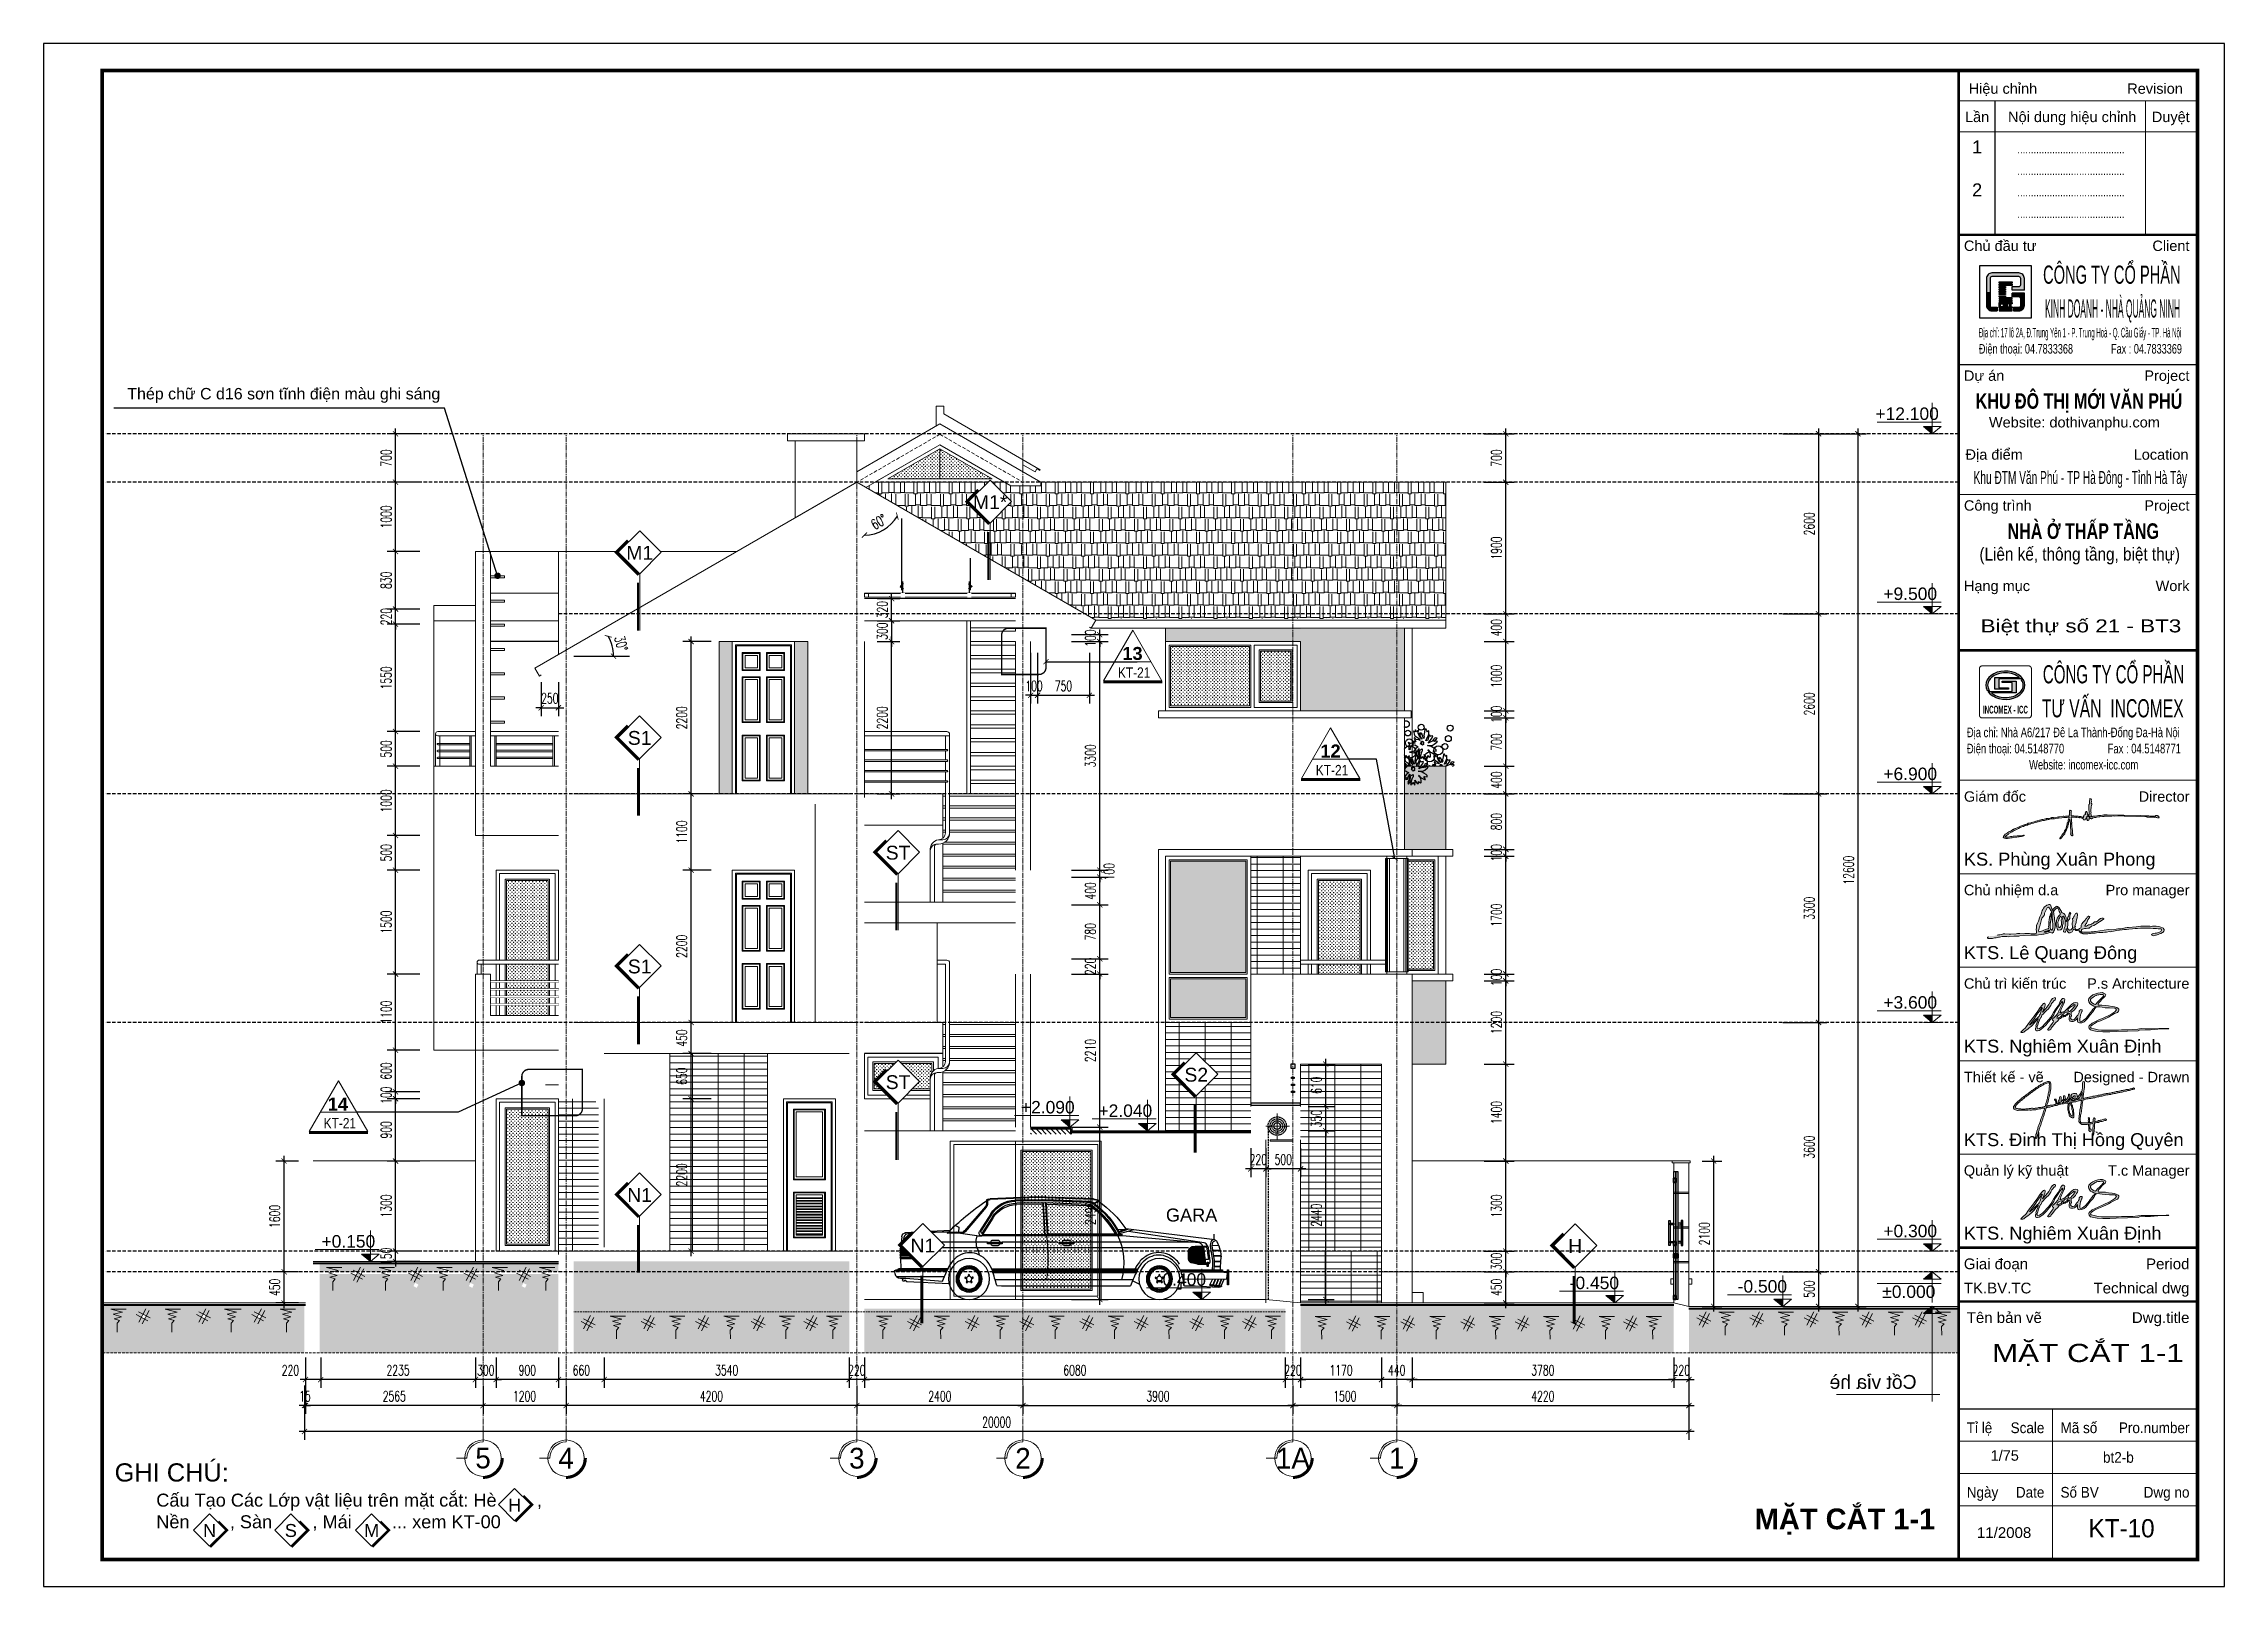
# Model space of a CAD drawing. Header units: millimetres. Extents: x -229618 to 2906, y -178063 to 96806.
# Drawn here: x -123107 to -91604, y -155647 to -133372 of the extents above; entities that cross this region are included whole.
import ezdxf
from ezdxf.enums import TextEntityAlignment as Align
from ezdxf.xclip import XClip

# ---------------------------------------------------------------- set-up
doc = ezdxf.new("R2010")
doc.units = ezdxf.units.MM
doc.header["$LTSCALE"] = 200
doc.header["$MEASUREMENT"] = 0
doc.header["$XCLIPFRAME"] = 0
doc.set_wipeout_variables(frame=1)
doc.header["$PDMODE"] = 3
doc.header["$PDSIZE"] = 50
for name, pattern in [('CENTER', [2, 1.25, -0.25, 0.25, -0.25]), ('CENTER2', [1.125, 0.75, -0.125, 0.125, -0.125]), ('DASHED2', [0.375, 0.25, -0.125])]:
    doc.linetypes.add(name, pattern=pattern)
doc.layers.get('0').update_dxf_attribs({"color": 95, "linetype": 'CONTINUOUS'})
doc.layers.get('DEFPOINTS').update_dxf_attribs({"linetype": 'CONTINUOUS'})
for name, color, linetype, lineweight in [('1noithat', 146, 'CONTINUOUS', 13), ('cat', 1, 'CONTINUOUS', 40), ('hatch', 250, 'CONTINUOUS', 5), ('khuat', 8, 'DASHED2', 15), ('nho', 252, 'CONTINUOUS', 15), ('thay', 7, 'CONTINUOUS', 18), ('tim', 18, 'CENTER2', 9)]:
    doc.layers.add(name, color=color, linetype=linetype, lineweight=lineweight)
for name, color, linetype in [('CUA', 145, 'CONTINUOUS'), ('DIM', 251, 'CONTINUOUS'), ('KHUNGTEN', 7, 'CONTINUOUS'), ('MANH', 9, 'CONTINUOUS'), ('Net manh', 251, 'CONTINUOUS'), ('NOITHAT', 99, 'CONTINUOUS'), ('TEXT', 33, 'CONTINUOUS'), ('TRUC', 251, 'CENTER'), ('VAT-LIEU', 251, 'CONTINUOUS')]:
    doc.layers.add(name, color=color, linetype=linetype)
doc.layers.add('in', color=203, linetype='CONTINUOUS', lineweight=5, plot=False)
doc.styles.add('Aria H B iso', font='Vharialb_0.ttf')
doc.styles.add('Aria H iso', font='Vharial_0.ttf')
doc.styles.add('Arial iso', font='vnarial_0.ttf')
doc.styles.add('Arial N   H iso', font='Vharialn_0.ttf')
doc.styles.add('Arial N  iso', font='vnarialn_0.ttf')
doc.styles.add('CHU HOA Day', font='Vharial_0.ttf')
doc.styles.add('dam', font='Vhavanb_0.ttf', dxfattribs={"width": 0.9, "height": 450})
doc.styles.add('khung', font='Vhcentn_0.ttf')
doc.styles.add('NHO2', font='vncc-rms.shx', dxfattribs={"width": 0.65})
doc.styles.add('Scale', font='vnsimli.shx', dxfattribs={"width": 0.65, "bigfont": 'bigfont.shx'})
doc.styles.add('TEXT1', font='Vhavan_0.ttf', dxfattribs={"height": 200})
doc.dimstyles.new('Scale', dxfattribs={"dimscale": 75, "dimtxt": 2, "dimasz": 1, "dimexe": 1.6, "dimexo": 0, "dimgap": 0.8, "dimtad": 1, "dimdec": 0, "dimzin": 0, "dimdsep": 46, "dimtxsty": 'Scale', "dimblk": 'ARCHTICK', "dimcen": 0.1, "dimdle": 1, "dimclrd": 256, "dimclre": 256, "dimclrt": 3, "dimadec": 0, "dimazin": 0, "dimtfac": 1, "dimtdec": 0, "dimtix": 1, "dimtmove": 2, "dimatfit": 3, "dimldrblk": 'ARCHTICK', "dimfxl": 0, "dimtolj": 1, "dimtzin": 0, "dimarcsym": 0})
pattern_1 = [(180, (-217702.31, -3e-10), (0, 93.75), []), (90, (-217702.3, -3e-10), (375, 2e-14), [])]

msp = doc.modelspace()

# ---------------------------------------------------------------- texts
at = {"layer": 'TEXT'}
for s, height, style, p in [('ThÐp ch÷ C d16 s¬n tÜnh ®iÖn mµu ghi s¸ng', 165, 'Arial iso', (-121897.7, -138508.3)), ('GARA', 187.5, 'Aria H iso', (-106894, -150378.9))]:
    msp.add_text(s, height=height, dxfattribs=dict(at, style=style)).set_placement(p)
at = {"layer": 'TEXT', "linetype": 'Continuous', "style": 'dam'}
for s, p in [('5', (-116758.9, -153795.7)), ('4', (-115558.9, -153795.7)), ('3', (-111358.9, -153795.7)), ('2', (-108958.9, -153795.7)), ('1a', (-105058.9, -153795.7)), ('1', (-103558.9, -153795.7))]:
    msp.add_text(s, height=300, dxfattribs=at).set_placement(p, align=Align.MIDDLE)
at = {"layer": 'TEXT', "style": 'Aria H B iso'}
msp.add_text('mÆt c¾t 1-1', height=300, dxfattribs=at).set_placement((-95780.7, -154822.4), align=Align.RIGHT)

# ---------------------------------------------------------------- blocks, each defined once
blk = doc.blocks.new('LO GO NHA QUANG NINH')
at = {"layer": 'hatch', "lineweight": -2}
for points in [[(865, 759, 0.414214), (759, 865), (241, 865, 0.414214), (135, 759), (135, 500), (205, 500), (205, 759, -0.414214), (241, 795), (759, 795, -0.414214), (795, 759), (795, 640, -0.414214), (759, 604), (632, 604), (632, 533), (865, 533)], [(342, 205), (241, 205, -0.414214), (205, 241), (205, 500), (135, 500), (135, 241, 0.414214), (241, 135), (342, 135)], [(865, 474), (632, 474), (632, 404), (759, 404, -0.414214), (795, 368), (795, 241, -0.414214), (759, 205), (658, 205), (658, 135), (759, 135, 0.414214), (865, 241)]]:
    blk.add_hatch(color=32, dxfattribs=at).paths.add_polyline_path(points)
h = blk.add_hatch(color=32, dxfattribs=at)
h.paths.add_polyline_path([(378, 428), (499, 428), (499, 404), (378, 404)])
h.paths.add_polyline_path([(378, 472), (499, 472), (499, 448), (378, 448)])
h.paths.add_polyline_path([(378, 516), (499, 516), (499, 492), (378, 492)])
h.paths.add_polyline_path([(378, 560), (499, 560), (499, 536), (378, 536)])
h.paths.add_polyline_path([(378, 604), (499, 604), (499, 580), (378, 580)])
h.paths.add_polyline_path([(378, 648), (632, 648), (632, 624), (378, 624)])
h.paths.add_polyline_path([(378, 692), (632, 692), (632, 668), (378, 668)])
h = blk.add_hatch(color=32, dxfattribs=at)
h.paths.add_polyline_path([(378, 316), (632, 316), (632, 340), (378, 340)])
h.paths.add_polyline_path([(378, 360), (632, 360), (632, 384), (378, 384)])
h.paths.add_polyline_path([(632, 216), (632, 188), (578, 188), (578, 296), (632, 296), (632, 268), (606, 268), (606, 216)])
h.paths.add_polyline_path([(558, 216), (558, 188), (503, 188), (503, 296), (558, 296), (558, 268), (532, 268), (532, 216)])
h.paths.add_polyline_path([(458, 216), (403, 216), (403, 268), (458, 268)], flags=16)
h.paths.add_polyline_path([(483, 188), (378, 188), (378, 296), (483, 296)])
h.paths.add_polyline_path([(378, 135), (632, 135), (632, 168), (378, 168)])
for p, q in [((632, 533), (632, 604)), ((865, 533), (632, 533)), ((865, 474), (632, 474)), ((632, 404), (632, 474)), ((342, 205), (342, 135)), ((658, 205), (658, 135))]:
    blk.add_line(p, q, dxfattribs=at)
for points in [[(865, 533), (865, 759, 0.414214), (759, 865), (241, 865, 0.414214), (135, 759), (135, 241, 0.414214), (241, 135), (342, 135)], [(632, 604), (759, 604, 0.414214), (795, 640), (795, 759, 0.414214), (759, 795), (241, 795, 0.414214), (205, 759), (205, 241, 0.414214), (241, 205), (342, 205)], [(658, 135), (759, 135, 0.414214), (865, 241), (865, 474)], [(658, 205), (759, 205, 0.414214), (795, 241), (795, 368, 0.414214), (759, 404), (632, 404)]]:
    blk.add_lwpolyline(points, format="xyb", dxfattribs=at)
for points in [[(378, 692), (632, 692), (632, 668), (378, 668)], [(378, 648), (632, 648), (632, 624), (378, 624)], [(378, 604), (499, 604), (499, 580), (378, 580)], [(378, 560), (499, 560), (499, 536), (378, 536)], [(378, 516), (499, 516), (499, 492), (378, 492)], [(378, 472), (499, 472), (499, 448), (378, 448)], [(378, 428), (499, 428), (499, 404), (378, 404)], [(378, 360), (632, 360), (632, 384), (378, 384)], [(378, 316), (632, 316), (632, 340), (378, 340)], [(483, 188), (378, 188), (378, 296), (483, 296)], [(378, 135), (632, 135), (632, 168), (378, 168)], [(458, 216), (403, 216), (403, 268), (458, 268)]]:
    blk.add_lwpolyline(points, close=True, dxfattribs=at)
for points in [[(558, 216), (558, 188), (503, 188), (503, 296), (558, 296), (558, 268), (532, 268), (532, 216), (558, 216)], [(632, 216), (632, 188), (578, 188), (578, 296), (632, 296), (632, 268), (606, 268), (606, 216), (632, 216)]]:
    blk.add_lwpolyline(points, dxfattribs=at)
at = {"layer": 'thay', "lineweight": -2}
blk.add_lwpolyline([(0, 0), (1000, 0), (1000, 1000), (0, 1000)], close=True, dxfattribs=at)
blk = doc.blocks.new('a dong')
at = {"layer": 'hatch', "ltscale": 30}
h = blk.add_hatch(color=256, dxfattribs=at)
h.paths.add_polyline_path([(989, 288), (981, 297), (976, 303), (962, 308), (954, 308), (948, 319), (945, 326), (931, 354), (919, 372), (912, 378), (897, 392), (889, 394), (879, 390), (869, 384), (862, 378), (852, 370), (849, 365), (840, 357), (834, 349), (840, 337), (844, 316), (850, 333), (857, 342), (871, 357), (877, 363), (885, 370), (892, 372), (897, 371), (903, 363), (911, 343), (917, 325), (927, 314), (931, 305), (928, 286), (922, 279), (915, 273), (904, 259), (893, 240), (887, 223), (881, 213), (881, 195), (880, 180), (879, 165), (879, 151), (887, 125), (892, 110), (895, 98), (904, 87), (928, 92), (938, 92), (948, 99), (955, 115), (961, 126), (962, 137), (962, 146), (964, 160), (969, 171), (970, 182), (970, 195), (970, 206), (968, 211), (965, 222), (965, 236), (963, 249), (962, 259), (963, 264), (974, 267), (984, 245), (986, 237), (990, 219), (993, 210), (996, 193), (996, 188), (994, 147), (993, 138), (989, 129), (985, 124), (978, 86), (971, 80), (973, 66), (986, 64), (993, 64), (999, 66), (1005, 84), (1004, 93), (1005, 102), (1012, 106), (1016, 100), (1019, 90), (1020, 81), (1023, 71), (1030, 65), (1042, 55), (1051, 53), (1059, 55), (1073, 64), (1083, 68), (1098, 92), (1107, 99), (1114, 96), (1120, 91), (1129, 83), (1150, 82), (1164, 87), (1172, 87), (1175, 82), (1175, 73), (1181, 61), (1189, 56), (1196, 51), (1207, 49), (1213, 49), (1221, 45), (1226, 43), (1253, 43), (1270, 43), (1283, 43), (1307, 45), (1318, 45), (1329, 48), (1364, 49), (1380, 51), (1393, 52), (1425, 56), (1439, 56), (1478, 58), (1502, 63), (1521, 64), (1563, 70), (1572, 68), (1655, 83), (1689, 89), (1723, 93), (1750, 96), (1779, 97), (1810, 100), (1855, 104), (1888, 110), (1922, 111), (1958, 113), (2041, 113), (2085, 115), (2119, 111), (2162, 110), (2184, 106), (2203, 106), (2224, 103), (2228, 96), (2227, 87), (2220, 71), (2191, 58), (2176, 52), (2162, 50), (2147, 48), (2126, 45), (2113, 40), (2101, 33), (2102, 26), (2112, 20), (2120, 16), (2134, 19), (2151, 26), (2159, 26), (2185, 34), (2201, 42), (2217, 46), (2239, 56), (2249, 64), (2256, 73), (2261, 82), (2262, 98), (2254, 106), (2254, 115), (2204, 129), (2189, 133), (2160, 139), (2144, 138), (2111, 137), (2100, 136), (2077, 137), (1998, 138), (1980, 140), (1963, 137), (1929, 135), (1901, 132), (1803, 121), (1786, 120), (1764, 118), (1743, 115), (1727, 110), (1711, 107), (1680, 105), (1667, 103), (1647, 99), (1583, 93), (1547, 95), (1384, 72), (1371, 72), (1353, 68), (1326, 67), (1313, 61), (1284, 61), (1229, 64), (1212, 65), (1206, 66), (1201, 84), (1205, 91), (1211, 99), (1228, 107), (1243, 109), (1264, 109), (1286, 114), (1300, 113), (1333, 137), (1361, 147), (1382, 162), (1433, 193), (1480, 225), (1489, 229), (1490, 237), (1479, 242), (1463, 241), (1446, 235), (1430, 226), (1411, 208), (1394, 196), (1371, 196), (1350, 174), (1335, 167), (1321, 161), (1306, 158), (1293, 155), (1269, 140), (1255, 139), (1245, 138), (1246, 142), (1249, 148), (1253, 157), (1255, 164), (1266, 172), (1267, 175), (1284, 219), (1296, 235), (1304, 248), (1308, 257), (1309, 263), (1299, 266), (1291, 266), (1287, 263), (1276, 253), (1265, 238), (1256, 227), (1248, 215), (1233, 199), (1225, 190), (1208, 170), (1198, 150), (1198, 142), (1200, 127), (1196, 117), (1178, 108), (1168, 101), (1154, 98), (1138, 98), (1131, 100), (1124, 105), (1123, 110), (1116, 120), (1119, 126), (1125, 134), (1119, 145), (1126, 162), (1129, 172), (1134, 188), (1134, 203), (1137, 213), (1140, 220), (1148, 245), (1148, 257), (1152, 275), (1152, 288), (1152, 294), (1149, 299), (1142, 304), (1136, 304), (1127, 300), (1122, 292), (1119, 283), (1111, 268), (1105, 261), (1100, 247), (1090, 236), (1093, 202), (1088, 191), (1085, 180), (1083, 156), (1087, 139), (1090, 128), (1095, 119), (1088, 115), (1078, 104), (1067, 94), (1052, 86), (1043, 89), (1039, 95), (1030, 103), (1026, 111), (1023, 124), (1024, 136), (1027, 146), (1027, 156), (1027, 169), (1027, 178), (1027, 184), (1027, 194), (1036, 215), (1044, 226), (1055, 239), (1052, 268), (1057, 284), (1061, 296), (1066, 302), (1059, 318), (1044, 298), (1043, 287), (1042, 276), (1035, 268), (1031, 261), (1024, 241), (1025, 232), (1025, 221), (1021, 210), (1010, 200), (1007, 205), (1006, 211), (1006, 241), (1005, 252), (1004, 257), (998, 269), (993, 278)])
h.paths.add_polyline_path([(938, 265), (947, 251), (951, 235), (944, 218), (945, 183), (946, 164), (941, 143), (939, 136), (925, 123), (919, 123), (911, 125), (905, 132), (904, 147), (903, 156), (902, 190), (909, 207), (913, 221), (915, 234), (920, 241), (927, 253)], flags=16)
h.paths.add_polyline_path([(806, 412), (796, 418), (783, 416), (776, 414), (761, 407), (754, 403), (743, 396), (728, 385), (717, 369), (712, 360), (707, 352), (701, 338), (696, 324), (687, 291), (681, 283), (672, 268), (668, 259), (652, 201), (644, 188), (638, 178), (625, 146), (625, 129), (625, 122), (621, 92), (627, 78), (627, 71), (627, 62), (627, 56), (629, 49), (626, 48), (611, 43), (562, 42), (555, 42), (539, 46), (516, 47), (484, 45), (477, 44), (458, 43), (412, 45), (399, 44), (384, 44), (366, 42), (300, 35), (276, 36), (222, 40), (202, 40), (190, 37), (159, 30), (139, 27), (122, 26), (83, 13), (68, 12), (44, 11), (33, 12), (15, 4), (0, 0), (0, -9), (7, -18), (37, -18), (46, -18), (66, -18), (76, -15), (91, -12), (111, -9), (130, -7), (140, -2), (154, -1), (188, 7), (230, 7), (248, 7), (268, 4), (278, 8), (338, 10), (362, 10), (385, 11), (399, 13), (414, 15), (556, 23), (608, 23), (636, 22), (652, 30), (691, 33), (710, 37), (721, 36), (774, 51), (785, 55), (795, 58), (802, 61), (809, 59), (820, 53), (827, 51), (843, 61), (847, 75), (850, 80), (859, 91), (864, 130), (864, 144), (864, 157), (865, 172), (864, 179), (858, 224), (859, 247), (853, 273), (850, 287), (848, 307), (844, 316), (840, 337), (834, 349), (825, 361), (811, 398)])
h.paths.add_polyline_path([(782, 384), (798, 365), (804, 352), (812, 339), (822, 325), (827, 304), (828, 291), (829, 291), (828, 290), (829, 286), (828, 272), (828, 258), (834, 214), (834, 193), (835, 168), (836, 155), (837, 133), (837, 123), (835, 112), (833, 100), (822, 87), (820, 89), (818, 91), (817, 92), (815, 94), (808, 102), (802, 120), (801, 146), (802, 165), (803, 184), (806, 204), (810, 213), (815, 246), (815, 250), (815, 262), (815, 275), (818, 284), (822, 290), (828, 291), (827, 304), (822, 325), (818, 314), (813, 304), (807, 294), (802, 280), (802, 267), (795, 260), (794, 252), (790, 220), (790, 215), (788, 211), (786, 203), (784, 192), (785, 177), (785, 166), (785, 151), (782, 132), (783, 123), (781, 115), (781, 105), (768, 103), (743, 97), (723, 87), (705, 78), (663, 68), (657, 71), (653, 81), (658, 95), (664, 129), (670, 137), (697, 241), (726, 274), (729, 290), (730, 305), (763, 374)], flags=16)
h.paths.add_polyline_path([(785, 88), (787, 87), (790, 87), (792, 84), (795, 81), (789, 77), (783, 73), (780, 72), (777, 71), (766, 70), (749, 64), (741, 62), (731, 62), (726, 63), (725, 65), (733, 67), (740, 70), (746, 73), (756, 75), (765, 79), (768, 81), (776, 84)], flags=16)
for points in [[(15, 4), (0, 0), (0, -9), (7, -18), (37, -18), (46, -18), (66, -18), (76, -15), (91, -12), (111, -9), (130, -7), (140, -2), (154, -1), (188, 7), (230, 7), (248, 7), (268, 4), (278, 8), (338, 10), (362, 10), (385, 11), (399, 13), (414, 15), (556, 23), (608, 23), (636, 22), (652, 30), (691, 33), (710, 37), (721, 36), (774, 51), (785, 55), (795, 58), (802, 61), (809, 59), (820, 53), (827, 51), (827, 51), (843, 61), (847, 75), (850, 80), (859, 91), (864, 130), (864, 144), (864, 157), (865, 172), (864, 179), (858, 224), (859, 247), (853, 273), (850, 287), (848, 307), (844, 316), (840, 337), (834, 349), (825, 361), (811, 398), (806, 412), (796, 418), (783, 416), (776, 414), (761, 407), (754, 403), (743, 396), (728, 385), (717, 369), (712, 360), (707, 352), (701, 338), (696, 324), (687, 291), (681, 283), (672, 268), (668, 259), (652, 201), (644, 188), (638, 178), (625, 146), (625, 129), (625, 122), (621, 92), (627, 78), (627, 71), (627, 62), (627, 56), (629, 49), (626, 48), (611, 43), (562, 42), (555, 42), (539, 46), (516, 47), (484, 45), (477, 44), (458, 43), (412, 45), (399, 44), (384, 44), (366, 42), (300, 35), (276, 36), (222, 40), (202, 40), (190, 37), (159, 30), (139, 27), (122, 26)], [(781, 105), (768, 103), (743, 97), (723, 87), (705, 78), (663, 68), (657, 71), (653, 81), (658, 95), (664, 129), (670, 137), (697, 241), (726, 274), (729, 290), (730, 305), (763, 374), (782, 384), (782, 384), (782, 384), (798, 365), (804, 352), (812, 339), (822, 325), (822, 325), (827, 304), (829, 286), (828, 258), (834, 214), (834, 193), (835, 168), (836, 143), (837, 123), (833, 100), (833, 100), (822, 87), (822, 87), (808, 102), (802, 120), (801, 146), (803, 184), (806, 204), (806, 204), (814, 221), (815, 232), (815, 242), (815, 250), (815, 262), (815, 275), (818, 284), (822, 290), (828, 291)], [(781, 105), (781, 115), (783, 123), (782, 132), (785, 151), (785, 166), (785, 177), (784, 192), (786, 203), (788, 211), (790, 215), (790, 220), (794, 252), (795, 260), (802, 267), (802, 280), (807, 294), (813, 304), (818, 314), (818, 314), (822, 325), (822, 325)], [(822, 87), (833, 100), (835, 112), (837, 123), (837, 133), (836, 155), (835, 168), (834, 193), (834, 214), (828, 258), (828, 272), (829, 286), (828, 291), (829, 291), (820, 287), (815, 268), (815, 246), (810, 213), (802, 165), (801, 146), (802, 120), (808, 102), (815, 94), (815, 94), (815, 91)], [(834, 349), (840, 357), (849, 365), (852, 370), (862, 378), (869, 384), (879, 390), (889, 394), (897, 392), (912, 378), (919, 372), (931, 354), (945, 326), (948, 319), (954, 308), (962, 308), (976, 303), (981, 297), (989, 288), (993, 278), (998, 269), (1004, 257), (1005, 252), (1006, 241), (1006, 211), (1007, 205), (1010, 200), (1010, 200), (1010, 200), (1021, 210), (1025, 221), (1025, 232), (1024, 241), (1031, 261), (1035, 268), (1042, 276), (1043, 287), (1044, 298), (1059, 318), (1059, 318), (1066, 302), (1061, 296), (1057, 284), (1052, 268), (1055, 239), (1055, 239), (1044, 226), (1036, 215), (1027, 194), (1027, 184), (1027, 178), (1027, 169), (1027, 156), (1027, 146), (1024, 136), (1023, 124), (1026, 111), (1030, 103), (1030, 103), (1039, 95), (1043, 89), (1052, 86), (1067, 94), (1078, 104), (1088, 115), (1095, 119), (1090, 128), (1087, 139), (1083, 156), (1085, 180), (1088, 191), (1093, 202), (1090, 236), (1100, 247), (1105, 261), (1111, 268), (1119, 283), (1122, 292), (1127, 300), (1136, 304), (1142, 304), (1149, 299), (1152, 294), (1152, 288), (1152, 275), (1148, 257), (1148, 245), (1140, 220), (1137, 213), (1134, 203), (1134, 188), (1129, 172), (1126, 162), (1119, 145), (1119, 145), (1125, 134), (1119, 126), (1116, 120), (1123, 110), (1124, 105), (1131, 100), (1138, 98), (1154, 98), (1168, 101), (1178, 108), (1196, 117), (1200, 127), (1198, 142), (1198, 150), (1208, 170), (1225, 190), (1233, 199), (1248, 215), (1256, 227), (1265, 238), (1276, 253), (1287, 263), (1291, 266), (1299, 266), (1299, 266), (1309, 263), (1308, 257), (1304, 248), (1296, 235), (1284, 219), (1267, 175), (1266, 172), (1255, 164), (1253, 157), (1249, 148), (1246, 142), (1245, 138), (1255, 139), (1269, 140), (1293, 155), (1306, 158), (1321, 161), (1335, 167), (1350, 174), (1371, 196), (1394, 196), (1411, 208), (1430, 226), (1446, 235), (1463, 241), (1479, 242), (1479, 242), (1490, 237), (1489, 229), (1480, 225), (1433, 193), (1382, 162), (1361, 147), (1333, 137), (1300, 113), (1286, 114), (1264, 109), (1243, 109), (1228, 107), (1211, 99), (1211, 99), (1205, 91), (1201, 84), (1206, 66), (1212, 65), (1229, 64), (1284, 61), (1313, 61), (1326, 67), (1353, 68), (1371, 72), (1384, 72), (1547, 95), (1583, 93), (1647, 99), (1667, 103), (1680, 105), (1711, 107), (1727, 110), (1743, 115), (1764, 118), (1786, 120), (1803, 121), (1901, 132), (1929, 135), (1963, 137), (1980, 140), (1998, 138), (2077, 137), (2077, 137), (2100, 136), (2111, 137), (2144, 138), (2160, 139), (2189, 133), (2204, 129), (2254, 115), (2254, 106), (2262, 98), (2262, 98), (2261, 82), (2256, 73), (2249, 64), (2239, 56), (2217, 46), (2201, 42), (2185, 34), (2159, 26), (2151, 26), (2134, 19), (2120, 16), (2112, 20), (2102, 26), (2102, 26), (2101, 33), (2113, 40), (2126, 45), (2126, 45), (2147, 48), (2162, 50), (2176, 52), (2191, 58), (2220, 71), (2220, 71), (2227, 87), (2228, 96), (2224, 103), (2203, 106), (2184, 106), (2162, 110), (2119, 111), (2085, 115), (2041, 113), (1958, 113), (1958, 113), (1922, 111), (1888, 110), (1855, 104), (1810, 100), (1779, 97), (1750, 96), (1723, 93), (1689, 89), (1655, 83), (1572, 68), (1563, 70), (1521, 64), (1502, 63), (1478, 58), (1439, 56), (1425, 56), (1393, 52), (1380, 51), (1364, 49), (1329, 48), (1318, 45), (1307, 45), (1283, 43), (1258, 43), (1226, 43), (1216, 47), (1202, 57), (1202, 57), (1186, 74)], [(1283, 43), (1270, 43), (1253, 43), (1226, 43), (1221, 45), (1213, 49), (1207, 49), (1196, 51), (1189, 56), (1181, 61), (1175, 73), (1175, 82), (1172, 87), (1164, 87), (1150, 82), (1129, 83), (1120, 91), (1114, 96), (1107, 99), (1098, 92), (1083, 68), (1073, 64), (1059, 55), (1051, 53), (1042, 55), (1030, 65), (1023, 71), (1020, 81), (1019, 90), (1016, 100), (1012, 106), (1005, 102), (1004, 93), (1005, 84), (999, 66), (993, 64), (986, 64), (973, 66), (971, 80), (978, 86), (985, 124), (989, 129), (993, 138), (994, 147), (996, 188), (996, 193), (993, 210), (990, 219), (986, 237), (984, 245), (974, 267), (974, 267), (963, 264), (962, 259), (963, 249), (965, 236), (965, 222), (968, 211), (970, 206), (970, 195), (970, 182), (969, 171), (964, 160), (962, 146), (962, 137), (961, 126), (955, 115), (948, 99), (948, 99), (938, 92), (928, 92), (904, 87), (904, 87), (895, 98), (892, 110), (887, 125), (879, 151), (879, 165), (880, 180), (881, 195), (881, 213), (887, 223), (893, 240), (904, 259), (915, 273), (922, 279), (928, 286), (931, 305), (927, 314), (917, 325), (911, 343), (903, 363), (897, 371), (892, 372), (885, 370), (877, 363), (871, 357), (857, 342), (850, 333), (844, 316)], [(726, 65), (733, 67), (746, 73), (756, 75), (763, 78), (768, 81), (776, 84), (785, 88), (790, 87), (795, 81), (783, 73), (777, 71), (766, 70), (749, 64), (741, 62), (731, 62), (726, 63), (725, 65), (725, 65)], [(725, 64), (729, 66), (733, 67), (740, 70), (751, 74), (756, 75), (776, 84), (785, 88), (787, 87), (790, 87), (792, 84), (795, 81), (795, 81), (789, 77), (783, 73), (780, 72), (766, 70), (749, 64), (736, 62), (728, 62), (725, 65)], [(815, 94), (817, 92), (818, 91), (818, 91), (820, 89), (822, 87)], [(938, 265), (927, 253), (920, 241), (915, 234), (913, 221), (909, 207), (902, 190), (903, 156), (904, 147), (905, 132), (911, 125), (919, 123), (925, 123), (939, 136), (941, 143), (946, 164), (945, 183), (944, 218), (951, 235), (947, 251), (938, 265)]]:
    blk.add_lwpolyline(points, dxfattribs=at)
blk = doc.blocks.new('anhphong-gd')
at = {"layer": 'hatch', "ltscale": 30}
h = blk.add_hatch(color=256, dxfattribs=at)
edge = h.paths.add_edge_path()
edge.add_line((-1, 5), (-45, -1))
edge.add_line((-45, -1), (-97, -3))
edge.add_line((-97, -3), (-133, -7))
edge.add_line((-133, -7), (-153, -10))
edge.add_line((-153, -10), (-176, -14))
edge.add_line((-176, -14), (-193, -14))
edge.add_line((-193, -14), (-228, -20))
edge.add_line((-228, -20), (-247, -20))
edge.add_line((-247, -20), (-267, -20))
edge.add_line((-267, -20), (-270, -20))
edge.add_line((-270, -20), (-270, -16))
edge.add_line((-270, -16), (-264, -11))
edge.add_line((-264, -11), (-255, -5))
edge.add_line((-255, -5), (-244, 5))
edge.add_line((-244, 5), (-237, 13))
edge.add_line((-237, 13), (-223, 23))
edge.add_line((-223, 23), (-215, 29))
edge.add_line((-215, 29), (-189, 44))
edge.add_line((-189, 44), (-179, 52))
edge.add_line((-179, 52), (-169, 57))
edge.add_line((-169, 57), (-142, 72))
edge.add_line((-142, 72), (-132, 77))
edge.add_line((-132, 77), (-124, 79))
edge.add_line((-124, 79), (-96, 95))
edge.add_line((-96, 95), (-87, 100))
edge.add_line((-87, 100), (-79, 103))
edge.add_line((-79, 103), (-51, 117))
edge.add_line((-51, 117), (-41, 122))
edge.add_line((-41, 122), (-15, 131))
edge.add_line((-15, 131), (-6, 133))
edge.add_line((-6, 133), (-1, 137))
edge.add_line((-1, 137), (8, 140))
edge.add_line((8, 140), (15, 142))
edge.add_line((15, 142), (44, 152))
edge.add_line((44, 152), (54, 152))
edge.add_line((54, 152), (63, 159))
edge.add_line((63, 159), (90, 166))
edge.add_line((90, 166), (102, 169))
edge.add_line((102, 169), (109, 174))
edge.add_line((109, 174), (139, 181))
edge.add_line((139, 181), (149, 186))
edge.add_line((149, 186), (163, 189))
edge.add_line((163, 189), (188, 196))
edge.add_line((188, 196), (200, 199))
edge.add_line((200, 199), (209, 201))
edge.add_line((209, 201), (231, 206))
edge.add_line((231, 206), (242, 209))
edge.add_line((242, 209), (262, 215))
edge.add_line((262, 215), (274, 218))
edge.add_line((274, 218), (281, 220))
edge.add_line((281, 220), (297, 220))
edge.add_line((297, 220), (311, 224))
edge.add_line((311, 224), (324, 226))
edge.add_line((324, 226), (336, 228))
edge.add_line((336, 228), (363, 234))
edge.add_line((363, 234), (375, 237))
edge.add_line((375, 237), (396, 241))
edge.add_line((396, 241), (408, 241))
edge.add_line((408, 241), (443, 245))
edge.add_line((443, 245), (455, 246))
edge.add_line((455, 246), (550, 259))
edge.add_line((550, 259), (579, 263))
edge.add_line((579, 263), (627, 263))
edge.add_line((627, 263), (646, 266))
edge.add_line((646, 266), (651, 266))
edge.add_line((651, 266), (655, 266))
edge.add_line((655, 266), (655, 260))
edge.add_line((655, 260), (641, 223))
edge.add_line((641, 223), (638, 196))
edge.add_line((638, 196), (628, 180))
edge.add_line((628, 180), (628, 168))
edge.add_line((628, 168), (617, 132))
edge.add_line((617, 132), (612, 112))
edge.add_line((612, 112), (606, 93))
edge.add_line((606, 93), (587, 67))
edge.add_line((587, 67), (580, 43))
edge.add_line((580, 43), (564, 25))
edge.add_line((564, 25), (554, 15))
edge.add_line((554, 15), (549, 5))
edge.add_line((549, 5), (541, -11))
edge.add_line((541, -11), (529, -19))
edge.add_line((529, -19), (529, -27))
edge.add_line((529, -27), (526, -33))
edge.add_line((526, -33), (523, -32))
edge.add_line((523, -32), (522, -35))
edge.add_line((522, -35), (518, -35))
edge.add_line((518, -35), (518, -42))
edge.add_line((518, -42), (521, -44))
edge.add_line((521, -44), (524, -45))
edge.add_line((524, -45), (527, -45))
edge.add_line((527, -45), (530, -42))
edge.add_line((530, -42), (534, -39))
edge.add_line((534, -39), (538, -37))
edge.add_line((538, -37), (543, -32))
edge.add_line((543, -32), (547, -27))
edge.add_line((547, -27), (553, -18))
edge.add_line((553, -18), (558, -13))
edge.add_line((558, -13), (565, -5))
edge.add_line((565, -5), (568, 2))
edge.add_line((568, 2), (573, 8))
edge.add_line((573, 8), (574, 9))
edge.add_line((574, 9), (590, 28))
edge.add_line((590, 28), (596, 45))
edge.add_line((596, 45), (604, 58))
edge.add_line((604, 58), (617, 85))
edge.add_line((617, 85), (621, 99))
edge.add_line((621, 99), (623, 109))
edge.add_line((623, 109), (633, 127))
edge.add_line((633, 127), (635, 139))
edge.add_line((635, 139), (642, 160))
edge.add_line((642, 160), (646, 166))
edge.add_line((646, 166), (646, 173))
edge.add_line((646, 173), (651, 198))
edge.add_line((651, 198), (659, 220))
edge.add_line((659, 220), (661, 225))
edge.add_line((661, 225), (661, 235))
edge.add_line((661, 235), (663, 238))
edge.add_line((663, 238), (666, 238))
edge.add_line((666, 238), (666, 233))
edge.add_line((666, 233), (666, 228))
edge.add_line((666, 228), (667, 218))
edge.add_line((667, 218), (673, 168))
edge.add_line((673, 168), (673, 139))
edge.add_line((673, 139), (673, 118))
edge.add_line((673, 118), (677, 83))
edge.add_line((677, 83), (677, 61))
edge.add_line((677, 61), (677, 51))
edge.add_line((677, 51), (680, 41))
edge.add_line((680, 41), (684, 34))
edge.add_line((684, 34), (680, 32))
edge.add_line((680, 32), (677, 31))
edge.add_line((677, 31), (676, 26))
edge.add_line((676, 26), (678, 22))
edge.add_line((678, 22), (678, 19))
edge.add_line((678, 19), (678, 17))
edge.add_line((678, 17), (680, 13))
edge.add_line((680, 13), (682, 10))
edge.add_line((682, 10), (684, 6))
edge.add_line((684, 6), (685, 3))
edge.add_line((685, 3), (686, 1))
edge.add_line((686, 1), (692, -4))
edge.add_line((692, -4), (694, -4))
edge.add_line((694, -4), (696, 0))
edge.add_line((696, 0), (699, 1))
edge.add_line((699, 1), (701, 2))
edge.add_line((701, 2), (708, -1))
edge.add_line((708, -1), (708, 2))
edge.add_line((708, 2), (708, 5))
edge.add_line((708, 5), (709, 8))
edge.add_line((709, 8), (709, 11))
edge.add_line((709, 11), (709, 14))
edge.add_line((709, 14), (708, 18))
edge.add_line((708, 18), (707, 20))
edge.add_line((707, 20), (706, 23))
edge.add_line((706, 23), (704, 27))
edge.add_line((704, 27), (704, 30))
edge.add_line((704, 30), (704, 33))
edge.add_line((704, 33), (703, 38))
edge.add_line((703, 38), (702, 44))
edge.add_line((702, 44), (703, 46))
edge.add_line((703, 46), (703, 48))
edge.add_line((703, 48), (701, 61))
edge.add_line((701, 61), (701, 65))
edge.add_line((701, 65), (702, 70))
edge.add_line((702, 70), (702, 76))
edge.add_line((702, 76), (698, 96))
edge.add_line((698, 96), (698, 99))
edge.add_line((698, 99), (698, 103))
edge.add_line((698, 103), (698, 107))
edge.add_line((698, 107), (697, 110))
edge.add_line((697, 110), (695, 126))
edge.add_line((695, 126), (694, 130))
edge.add_line((694, 130), (694, 136))
edge.add_line((694, 136), (694, 141))
edge.add_line((694, 141), (691, 159))
edge.add_line((691, 159), (690, 163))
edge.add_line((690, 163), (690, 168))
edge.add_line((690, 168), (690, 172))
edge.add_line((690, 172), (690, 175))
edge.add_line((690, 175), (691, 178))
edge.add_line((691, 178), (691, 193))
edge.add_line((691, 193), (690, 196))
edge.add_line((690, 196), (689, 202))
edge.add_line((689, 202), (689, 206))
edge.add_line((689, 206), (689, 209))
edge.add_line((689, 209), (687, 226))
edge.add_line((687, 226), (686, 229))
edge.add_line((686, 229), (687, 235))
edge.add_line((687, 235), (687, 240))
edge.add_line((687, 240), (685, 259))
edge.add_line((685, 259), (684, 265))
edge.add_line((684, 265), (691, 268))
edge.add_line((691, 268), (700, 268))
edge.add_line((700, 268), (717, 268))
edge.add_line((717, 268), (722, 267))
edge.add_line((722, 267), (730, 267))
edge.add_line((730, 267), (740, 266))
edge.add_line((740, 266), (750, 262))
edge.add_line((750, 262), (754, 264))
edge.add_line((754, 264), (761, 265))
edge.add_line((761, 265), (785, 264))
edge.add_line((785, 264), (791, 260))
edge.add_line((791, 260), (797, 259))
edge.add_line((797, 259), (806, 260))
edge.add_line((806, 260), (810, 260))
edge.add_line((810, 260), (824, 256))
edge.add_line((824, 256), (827, 255))
edge.add_line((827, 255), (838, 253))
edge.add_line((838, 253), (848, 250))
edge.add_line((848, 250), (855, 245))
edge.add_line((855, 245), (858, 240))
edge.add_line((858, 240), (863, 229))
edge.add_line((863, 229), (867, 228))
edge.add_line((867, 228), (874, 227))
edge.add_line((874, 227), (886, 230))
edge.add_line((886, 230), (884, 234))
edge.add_line((884, 234), (889, 241))
edge.add_line((889, 241), (891, 244))
edge.add_line((891, 244), (896, 242))
edge.add_line((896, 242), (898, 241))
edge.add_line((898, 241), (901, 241))
edge.add_line((901, 241), (901, 249))
edge.add_line((901, 249), (901, 255))
edge.add_line((901, 255), (903, 258))
edge.add_line((903, 258), (909, 266))
edge.add_line((909, 266), (909, 270))
edge.add_line((909, 270), (909, 273))
edge.add_line((909, 273), (909, 279))
edge.add_line((909, 279), (914, 276))
edge.add_line((914, 276), (912, 273))
edge.add_line((912, 273), (912, 269))
edge.add_line((912, 269), (911, 264))
edge.add_line((911, 264), (911, 260))
edge.add_line((911, 260), (911, 257))
edge.add_line((911, 257), (910, 252))
edge.add_line((910, 252), (908, 247))
edge.add_line((908, 247), (909, 241))
edge.add_line((909, 241), (910, 238))
edge.add_line((910, 238), (914, 232))
edge.add_line((914, 232), (915, 226))
edge.add_line((915, 226), (916, 222))
edge.add_line((916, 222), (919, 220))
edge.add_line((919, 220), (925, 219))
edge.add_line((925, 219), (931, 223))
edge.add_line((931, 223), (937, 223))
edge.add_line((937, 223), (945, 239))
edge.add_line((945, 239), (942, 246))
edge.add_line((942, 246), (942, 250))
edge.add_line((942, 250), (945, 255))
edge.add_line((945, 255), (946, 258))
edge.add_line((946, 258), (947, 261))
edge.add_line((947, 261), (948, 265))
edge.add_line((948, 265), (949, 270))
edge.add_line((949, 270), (952, 274))
edge.add_line((952, 274), (953, 276))
edge.add_line((953, 276), (956, 279))
edge.add_line((956, 279), (959, 279))
edge.add_line((959, 279), (958, 274))
edge.add_line((958, 274), (957, 270))
edge.add_line((957, 270), (955, 263))
edge.add_line((955, 263), (955, 260))
edge.add_line((955, 260), (957, 254))
edge.add_line((957, 254), (959, 250))
edge.add_line((959, 250), (961, 248))
edge.add_line((961, 248), (972, 242))
edge.add_line((972, 242), (977, 242))
edge.add_line((977, 242), (984, 246))
edge.add_line((984, 246), (989, 248))
edge.add_line((989, 248), (992, 251))
edge.add_line((992, 251), (998, 253))
edge.add_line((998, 253), (1004, 255))
edge.add_line((1004, 255), (1007, 255))
edge.add_line((1007, 255), (1021, 260))
edge.add_line((1021, 260), (1028, 262))
edge.add_line((1028, 262), (1034, 262))
edge.add_line((1034, 262), (1039, 262))
edge.add_line((1039, 262), (1048, 265))
edge.add_line((1048, 265), (1050, 265))
edge.add_line((1050, 265), (1056, 267))
edge.add_line((1056, 267), (1082, 270))
edge.add_line((1082, 270), (1096, 270))
edge.add_line((1096, 270), (1099, 273))
edge.add_line((1099, 273), (1134, 275))
edge.add_line((1134, 275), (1145, 275))
edge.add_line((1145, 275), (1154, 277))
edge.add_line((1154, 277), (1160, 279))
edge.add_line((1160, 279), (1193, 279))
edge.add_line((1193, 279), (1202, 282))
edge.add_line((1202, 282), (1208, 281))
edge.add_line((1208, 281), (1216, 283))
edge.add_line((1216, 283), (1221, 283))
edge.add_line((1221, 283), (1272, 283))
edge.add_line((1272, 283), (1291, 285))
edge.add_line((1291, 285), (1306, 283))
edge.add_line((1306, 283), (1356, 285))
edge.add_line((1356, 285), (1380, 285))
edge.add_line((1380, 285), (1383, 284))
edge.add_line((1383, 284), (1429, 284))
edge.add_line((1429, 284), (1450, 284))
edge.add_line((1450, 284), (1455, 283))
edge.add_line((1455, 283), (1776, 271))
edge.add_line((1776, 271), (1781, 267))
edge.add_line((1781, 267), (1786, 267))
edge.add_line((1786, 267), (1793, 269))
edge.add_line((1793, 269), (1798, 269))
edge.add_line((1798, 269), (1806, 268))
edge.add_line((1806, 268), (1812, 266))
edge.add_line((1812, 266), (1817, 266))
edge.add_line((1817, 266), (1829, 266))
edge.add_line((1829, 266), (1855, 267))
edge.add_line((1855, 267), (1863, 266))
edge.add_line((1863, 266), (1872, 265))
edge.add_line((1872, 265), (1880, 265))
edge.add_line((1880, 265), (1888, 263))
edge.add_line((1888, 263), (1896, 266))
edge.add_line((1896, 266), (1910, 262))
edge.add_line((1910, 262), (1921, 261))
edge.add_line((1921, 261), (1933, 255))
edge.add_line((1933, 255), (1939, 253))
edge.add_line((1939, 253), (1945, 261))
edge.add_line((1945, 261), (1948, 260))
edge.add_line((1948, 260), (1948, 258))
edge.add_line((1948, 258), (1951, 259))
edge.add_line((1951, 259), (1954, 262))
edge.add_line((1954, 262), (1953, 264))
edge.add_line((1953, 264), (1950, 271))
edge.add_line((1950, 271), (1949, 274))
edge.add_line((1949, 274), (1948, 278))
edge.add_line((1948, 278), (1946, 281))
edge.add_line((1946, 281), (1941, 282))
edge.add_line((1941, 282), (1937, 284))
edge.add_line((1937, 284), (1930, 288))
edge.add_line((1930, 288), (1926, 289))
edge.add_line((1926, 289), (1920, 289))
edge.add_line((1920, 289), (1914, 290))
edge.add_line((1914, 290), (1908, 289))
edge.add_line((1908, 289), (1905, 289))
edge.add_line((1905, 289), (1902, 287))
edge.add_line((1902, 287), (1899, 281))
edge.add_line((1899, 281), (1900, 279))
edge.add_line((1900, 279), (1899, 278))
edge.add_line((1899, 278), (1893, 278))
edge.add_line((1893, 278), (1886, 279))
edge.add_line((1886, 279), (1867, 280))
edge.add_line((1867, 280), (1861, 280))
edge.add_line((1861, 280), (1855, 281))
edge.add_line((1855, 281), (1848, 281))
edge.add_line((1848, 281), (1841, 281))
edge.add_line((1841, 281), (1833, 281))
edge.add_line((1833, 281), (1826, 281))
edge.add_line((1826, 281), (1822, 281))
edge.add_line((1822, 281), (1818, 282))
edge.add_line((1818, 282), (1807, 284))
edge.add_line((1807, 284), (1778, 284))
edge.add_line((1778, 284), (1767, 285))
edge.add_line((1767, 285), (1759, 287))
edge.add_line((1759, 287), (1751, 287))
edge.add_line((1751, 287), (1746, 287))
edge.add_line((1746, 287), (1689, 291))
edge.add_line((1689, 291), (1202, 300))
edge.add_line((1202, 300), (1155, 300))
edge.add_line((1155, 300), (1135, 296))
edge.add_line((1135, 296), (1113, 292))
edge.add_line((1113, 292), (1094, 291))
edge.add_line((1094, 291), (1079, 289))
edge.add_line((1079, 289), (1065, 288))
edge.add_line((1065, 288), (1056, 288))
edge.add_line((1056, 288), (1029, 281))
edge.add_line((1029, 281), (1019, 281))
edge.add_line((1019, 281), (1008, 280))
edge.add_line((1008, 280), (1001, 279))
edge.add_line((1001, 279), (989, 272))
edge.add_line((989, 272), (983, 270))
edge.add_line((983, 270), (977, 273))
edge.add_line((977, 273), (978, 279))
edge.add_line((978, 279), (976, 283))
edge.add_line((976, 283), (973, 286))
edge.add_line((973, 286), (972, 290))
edge.add_line((972, 290), (973, 294))
edge.add_line((973, 294), (966, 318))
edge.add_line((966, 318), (973, 332))
edge.add_line((973, 332), (969, 343))
edge.add_line((969, 343), (967, 349))
edge.add_line((967, 349), (967, 358))
edge.add_line((967, 358), (970, 363))
edge.add_line((970, 363), (974, 418))
edge.add_line((974, 418), (979, 433))
edge.add_line((979, 433), (984, 449))
edge.add_line((984, 449), (980, 461))
edge.add_line((980, 461), (973, 471))
edge.add_line((973, 471), (976, 498))
edge.add_line((976, 498), (973, 509))
edge.add_line((973, 509), (973, 517))
edge.add_line((973, 517), (978, 524))
edge.add_line((978, 524), (972, 532))
edge.add_line((972, 532), (953, 535))
edge.add_line((953, 535), (951, 525))
edge.add_line((951, 525), (952, 515))
edge.add_line((952, 515), (950, 505))
edge.add_line((950, 505), (950, 495))
edge.add_line((950, 495), (950, 489))
edge.add_line((950, 489), (950, 481))
edge.add_line((950, 481), (947, 475))
edge.add_line((947, 475), (946, 467))
edge.add_line((946, 467), (946, 460))
edge.add_line((946, 460), (943, 448))
edge.add_line((943, 448), (941, 444))
edge.add_line((941, 444), (941, 437))
edge.add_line((941, 437), (941, 416))
edge.add_line((941, 416), (941, 413))
edge.add_line((941, 413), (941, 385))
edge.add_line((941, 385), (941, 380))
edge.add_line((941, 380), (939, 372))
edge.add_line((939, 372), (944, 349))
edge.add_line((944, 349), (944, 345))
edge.add_line((944, 345), (945, 342))
edge.add_line((945, 342), (945, 319))
edge.add_line((945, 319), (943, 310))
edge.add_line((943, 310), (942, 305))
edge.add_line((942, 305), (940, 300))
edge.add_line((940, 300), (938, 294))
edge.add_line((938, 294), (938, 292))
edge.add_line((938, 292), (937, 280))
edge.add_line((937, 280), (935, 276))
edge.add_line((935, 276), (933, 272))
edge.add_line((933, 272), (932, 271))
edge.add_line((932, 271), (929, 274))
edge.add_line((929, 274), (930, 280))
edge.add_line((930, 280), (928, 282))
edge.add_line((928, 282), (928, 287))
edge.add_line((928, 287), (926, 290))
edge.add_line((926, 290), (925, 294))
edge.add_line((925, 294), (924, 300))
edge.add_line((924, 300), (922, 304))
edge.add_line((922, 304), (922, 307))
edge.add_line((922, 307), (920, 312))
edge.add_line((920, 312), (920, 314))
edge.add_line((920, 314), (915, 334))
edge.add_line((915, 334), (912, 341))
edge.add_line((912, 341), (910, 348))
edge.add_line((910, 348), (907, 348))
edge.add_line((907, 348), (898, 346))
edge.add_line((898, 346), (894, 345))
edge.add_line((894, 345), (891, 338))
edge.add_line((891, 338), (887, 331))
edge.add_line((887, 331), (888, 326))
edge.add_line((888, 326), (891, 322))
edge.add_line((891, 322), (893, 317))
edge.add_line((893, 317), (891, 311))
edge.add_line((891, 311), (892, 307))
edge.add_line((892, 307), (891, 306))
edge.add_line((891, 306), (887, 306))
edge.add_line((887, 306), (884, 306))
edge.add_line((884, 306), (881, 306))
edge.add_line((881, 306), (879, 302))
edge.add_line((879, 302), (878, 302))
edge.add_line((878, 302), (868, 295))
edge.add_line((868, 295), (868, 292))
edge.add_line((868, 292), (867, 287))
edge.add_line((867, 287), (866, 283))
edge.add_line((866, 283), (862, 275))
edge.add_line((862, 275), (861, 274))
edge.add_line((861, 274), (860, 270))
edge.add_line((860, 270), (860, 267))
edge.add_line((860, 267), (860, 265))
edge.add_line((860, 265), (860, 263))
edge.add_line((860, 263), (858, 262))
edge.add_line((858, 262), (853, 265))
edge.add_line((853, 265), (850, 267))
edge.add_line((850, 267), (845, 269))
edge.add_line((845, 269), (833, 271))
edge.add_line((833, 271), (828, 273))
edge.add_line((828, 273), (823, 274))
edge.add_line((823, 274), (815, 275))
edge.add_line((815, 275), (801, 275))
edge.add_line((801, 275), (797, 277))
edge.add_line((797, 277), (783, 280))
edge.add_line((783, 280), (748, 282))
edge.add_line((748, 282), (735, 283))
edge.add_line((735, 283), (723, 285))
edge.add_line((723, 285), (718, 285))
edge.add_line((718, 285), (705, 284))
edge.add_line((705, 284), (696, 284))
edge.add_line((696, 284), (690, 284))
edge.add_line((690, 284), (683, 285))
edge.add_line((683, 285), (683, 290))
edge.add_line((683, 290), (683, 298))
edge.add_line((683, 298), (683, 334))
edge.add_line((683, 334), (683, 344))
edge.add_line((683, 344), (686, 354))
edge.add_line((686, 354), (679, 364))
edge.add_line((679, 364), (675, 364))
edge.add_line((675, 364), (671, 366))
edge.add_line((671, 366), (667, 366))
edge.add_line((667, 366), (661, 360))
edge.add_line((661, 360), (658, 354))
edge.add_line((658, 354), (659, 345))
edge.add_line((659, 345), (661, 345))
edge.add_line((661, 345), (662, 342))
edge.add_line((662, 342), (661, 340))
edge.add_line((661, 340), (660, 336))
edge.add_line((660, 336), (661, 335))
edge.add_line((661, 335), (661, 314))
edge.add_line((661, 314), (661, 310))
edge.add_line((661, 310), (659, 303))
edge.add_line((659, 303), (659, 299))
edge.add_line((659, 299), (657, 295))
edge.add_line((657, 295), (655, 288))
edge.add_line((655, 288), (654, 285))
edge.add_line((654, 285), (654, 281))
edge.add_line((654, 281), (651, 281))
edge.add_line((651, 281), (647, 281))
edge.add_line((647, 281), (642, 283))
edge.add_line((642, 283), (639, 283))
edge.add_line((639, 283), (621, 281))
edge.add_line((621, 281), (610, 281))
edge.add_line((610, 281), (601, 281))
edge.add_line((601, 281), (586, 278))
edge.add_line((586, 278), (578, 279))
edge.add_line((578, 279), (567, 279))
edge.add_line((567, 279), (514, 271))
edge.add_line((514, 271), (507, 270))
edge.add_line((507, 270), (501, 269))
edge.add_line((501, 269), (495, 268))
edge.add_line((495, 268), (487, 268))
edge.add_line((487, 268), (483, 268))
edge.add_line((483, 268), (427, 259))
edge.add_line((427, 259), (422, 260))
edge.add_line((422, 260), (406, 260))
edge.add_line((406, 260), (398, 259))
edge.add_line((398, 259), (392, 256))
edge.add_line((392, 256), (355, 245))
edge.add_line((355, 245), (349, 248))
edge.add_line((349, 248), (334, 246))
edge.add_line((334, 246), (327, 246))
edge.add_line((327, 246), (321, 245))
edge.add_line((321, 245), (315, 243))
edge.add_line((315, 243), (272, 233))
edge.add_line((272, 233), (262, 231))
edge.add_line((262, 231), (250, 229))
edge.add_line((250, 229), (245, 227))
edge.add_line((245, 227), (235, 225))
edge.add_line((235, 225), (226, 224))
edge.add_line((226, 224), (200, 213))
edge.add_line((200, 213), (190, 212))
edge.add_line((190, 212), (180, 209))
edge.add_line((180, 209), (171, 207))
edge.add_line((171, 207), (163, 205))
edge.add_line((163, 205), (113, 192))
edge.add_line((113, 192), (111, 189))
edge.add_line((111, 189), (99, 183))
edge.add_line((99, 183), (83, 182))
edge.add_line((83, 182), (71, 181))
edge.add_line((71, 181), (64, 179))
edge.add_line((64, 179), (49, 168))
edge.add_line((49, 168), (36, 165))
edge.add_line((36, 165), (20, 160))
edge.add_line((20, 160), (13, 157))
edge.add_line((13, 157), (-8, 153))
edge.add_line((-8, 153), (-25, 148))
edge.add_line((-25, 148), (-34, 142))
edge.add_line((-34, 142), (-43, 138))
edge.add_line((-43, 138), (-49, 135))
edge.add_line((-49, 135), (-59, 130))
edge.add_line((-59, 130), (-67, 126))
edge.add_line((-67, 126), (-79, 123))
edge.add_line((-79, 123), (-119, 101))
edge.add_line((-119, 101), (-127, 101))
edge.add_line((-127, 101), (-138, 96))
edge.add_line((-138, 96), (-144, 93))
edge.add_line((-144, 93), (-150, 90))
edge.add_line((-150, 90), (-157, 87))
edge.add_line((-157, 87), (-188, 66))
edge.add_line((-188, 66), (-196, 61))
edge.add_line((-196, 61), (-209, 58))
edge.add_line((-209, 58), (-218, 55))
edge.add_line((-218, 55), (-223, 53))
edge.add_line((-223, 53), (-228, 47))
edge.add_line((-228, 47), (-234, 44))
edge.add_line((-234, 44), (-242, 36))
edge.add_line((-242, 36), (-247, 31))
edge.add_line((-247, 31), (-262, 24))
edge.add_line((-262, 24), (-270, 19))
edge.add_line((-270, 19), (-273, 15))
edge.add_line((-273, 15), (-276, 12))
edge.add_line((-276, 12), (-282, 4))
edge.add_line((-282, 4), (-287, 0))
edge.add_line((-287, 0), (-290, -5))
edge.add_line((-290, -5), (-291, -9))
edge.add_line((-291, -9), (-293, -13))
edge.add_line((-293, -13), (-300, -23))
edge.add_line((-300, -23), (-295, -29))
edge.add_line((-295, -29), (-291, -33))
edge.add_line((-291, -33), (-279, -37))
edge.add_line((-279, -37), (-277, -37))
edge.add_line((-277, -37), (-262, -39))
edge.add_line((-262, -39), (-252, -40))
edge.add_line((-252, -40), (-246, -40))
edge.add_line((-246, -40), (-235, -40))
edge.add_line((-235, -40), (-219, -38))
edge.add_line((-219, -38), (-205, -36))
edge.add_line((-205, -36), (-186, -31))
edge.add_line((-186, -31), (-174, -30))
edge.add_line((-174, -30), (-168, -31))
edge.add_line((-168, -31), (-153, -29))
edge.add_line((-153, -29), (-125, -22))
edge.add_line((-125, -22), (-119, -24))
edge.add_line((-119, -24), (-111, -21))
edge.add_line((-111, -21), (-103, -20))
edge.add_line((-103, -20), (-78, -16))
edge.add_line((-78, -16), (-68, -16))
edge.add_line((-68, -16), (-51, -13))
edge.add_line((-51, -13), (-43, -11))
edge.add_line((-43, -11), (-33, -11))
edge.add_line((-33, -11), (-19, -6))
edge.add_line((-19, -6), (-14, -4))
edge.add_line((-14, -4), (-7, -3))
edge.add_line((-7, -3), (0, 0))
edge.add_line((0, 0), (2, 3))
edge.add_line((2, 3), (7, 4))
edge.add_line((7, 4), (5, 4))
edge.add_line((5, 4), (-1, 5))
blk.add_lwpolyline([(-1, 5), (-45, -1), (-97, -3), (-133, -7), (-153, -10), (-176, -14), (-193, -14), (-228, -20), (-247, -20), (-267, -20), (-270, -20), (-270, -16), (-264, -11), (-255, -5), (-244, 5), (-237, 13), (-223, 23), (-215, 29), (-189, 44), (-179, 52), (-169, 57), (-142, 72), (-132, 77), (-124, 79), (-96, 95), (-87, 100), (-79, 103), (-51, 117), (-41, 122), (-15, 131), (-6, 133), (-1, 137), (8, 140), (15, 142), (44, 152), (54, 152), (63, 159), (90, 166), (102, 169), (109, 174), (139, 181), (149, 186), (163, 189), (188, 196), (200, 199), (209, 201), (231, 206), (242, 209), (262, 215), (274, 218), (281, 220), (297, 220), (311, 224), (324, 226), (336, 228), (363, 234), (375, 237), (396, 241), (408, 241), (443, 245), (455, 246), (550, 259), (579, 263), (627, 263), (646, 266), (651, 266), (655, 266), (655, 260), (641, 223), (638, 196), (628, 180), (628, 168), (617, 132), (612, 112), (606, 93), (587, 67), (580, 43), (564, 25), (554, 15), (549, 5), (541, -11), (529, -19), (529, -27), (529, -27), (529, -27), (526, -33), (523, -32), (522, -35), (518, -35), (518, -42), (521, -44), (524, -45), (527, -45), (530, -42), (534, -39), (538, -37), (543, -32), (547, -27), (553, -18), (558, -13), (565, -5), (568, 2), (573, 8), (574, 9), (590, 28), (596, 45), (604, 58), (617, 85), (621, 99), (623, 109), (633, 127), (635, 139), (642, 160), (646, 166), (646, 173), (651, 198), (659, 220), (661, 225), (661, 235), (663, 238), (666, 238), (666, 233), (666, 228), (667, 218), (673, 168), (673, 139), (673, 118), (677, 83), (677, 61), (677, 51), (680, 41), (684, 34), (680, 32), (677, 31), (676, 26), (678, 22), (678, 19), (678, 17), (680, 13), (682, 10), (682, 10), (684, 6), (685, 3), (686, 1), (692, -4), (694, -4), (696, 0), (699, 1), (701, 2), (708, -1), (708, 2), (708, 2), (708, 5), (709, 8), (709, 11), (709, 14), (708, 18), (707, 20), (706, 23), (704, 27), (704, 30), (704, 33), (703, 38), (702, 44), (703, 46), (703, 48), (701, 61), (701, 65), (702, 70), (702, 76), (698, 96), (698, 99), (698, 103), (698, 107), (697, 110), (695, 126), (694, 130), (694, 136), (694, 141), (691, 159), (690, 163), (690, 168), (690, 172), (690, 175), (691, 178), (691, 193), (690, 196), (689, 202), (689, 206), (689, 209), (687, 226), (686, 229), (687, 235), (687, 240), (685, 259), (684, 265), (684, 265), (691, 268), (691, 268), (700, 268), (700, 268), (717, 268), (722, 267), (730, 267), (740, 266), (750, 262), (754, 264), (761, 265), (785, 264), (791, 260), (797, 259), (806, 260), (810, 260), (824, 256), (827, 255), (838, 253), (848, 250), (855, 245), (858, 240), (858, 240), (863, 229), (863, 229), (867, 228), (874, 227), (874, 227), (886, 230), (884, 234), (889, 241), (891, 244), (891, 244), (896, 242), (898, 241), (901, 241), (901, 249), (901, 249), (901, 255), (903, 258), (909, 266), (909, 270), (909, 273), (909, 279), (914, 276), (912, 273), (912, 269), (912, 269), (911, 264), (911, 260), (911, 257), (910, 252), (908, 247), (909, 241), (910, 238), (914, 232), (915, 226), (916, 222), (916, 222), (919, 220), (925, 219), (925, 219), (931, 223), (937, 223), (937, 223), (945, 239), (942, 246), (942, 250), (945, 255), (946, 258), (947, 261), (948, 265), (949, 270), (952, 274), (953, 276), (956, 279), (956, 279), (959, 279), (958, 274), (958, 274), (957, 270), (955, 263), (955, 260), (957, 254), (959, 250), (961, 248), (972, 242), (977, 242), (984, 246), (989, 248), (992, 251), (998, 253), (1004, 255), (1007, 255), (1021, 260), (1028, 262), (1034, 262), (1039, 262), (1048, 265), (1050, 265), (1056, 267), (1082, 270), (1096, 270), (1096, 270), (1099, 273), (1134, 275), (1145, 275), (1154, 277), (1160, 279), (1193, 279), (1202, 282), (1208, 281), (1216, 283), (1221, 283), (1272, 283), (1291, 285), (1306, 283), (1356, 285), (1380, 285), (1383, 284), (1429, 284), (1450, 284), (1455, 283), (1776, 271), (1781, 267), (1786, 267), (1793, 269), (1798, 269), (1806, 268), (1812, 266), (1817, 266), (1829, 266), (1855, 267), (1863, 266), (1872, 265), (1880, 265), (1888, 263), (1896, 266), (1910, 262), (1921, 261), (1933, 255), (1933, 255), (1939, 253), (1945, 261), (1948, 260), (1948, 258), (1951, 259), (1954, 262), (1953, 264), (1950, 271), (1949, 274), (1948, 278), (1946, 281), (1941, 282), (1937, 284), (1930, 288), (1926, 289), (1920, 289), (1914, 290), (1908, 289), (1905, 289), (1902, 287), (1899, 281), (1899, 281), (1900, 279), (1899, 278), (1893, 278), (1886, 279), (1867, 280), (1861, 280), (1855, 281), (1848, 281), (1841, 281), (1833, 281), (1826, 281), (1822, 281), (1818, 282), (1807, 284), (1778, 284), (1767, 285), (1759, 287), (1751, 287), (1746, 287), (1689, 291), (1202, 300), (1155, 300), (1135, 296), (1113, 292), (1094, 291), (1079, 289), (1065, 288), (1056, 288), (1029, 281), (1019, 281), (1008, 280), (1001, 279), (989, 272), (983, 270), (977, 273), (978, 279), (976, 283), (973, 286), (972, 290), (973, 294), (966, 318), (973, 332), (969, 343), (967, 349), (967, 358), (970, 363), (974, 418), (979, 433), (984, 449), (980, 461), (973, 471), (976, 498), (973, 509), (973, 517), (978, 524), (972, 532), (972, 532), (953, 535), (953, 535), (951, 525), (952, 515), (952, 515), (950, 505), (950, 495), (950, 489), (950, 481), (947, 475), (946, 467), (946, 460), (943, 448), (941, 444), (941, 437), (941, 416), (941, 413), (941, 385), (941, 380), (939, 372), (944, 349), (944, 345), (945, 342), (945, 319), (943, 310), (942, 305), (940, 300), (938, 294), (938, 292), (937, 280), (935, 276), (933, 272), (932, 271), (932, 271), (929, 274), (930, 280), (928, 282), (928, 287), (926, 290), (925, 294), (924, 300), (922, 304), (922, 307), (920, 312), (920, 314), (915, 334), (912, 341), (910, 348), (910, 348), (907, 348), (907, 348), (898, 346), (894, 345), (891, 338), (891, 338), (887, 331), (888, 326), (891, 322), (891, 322), (893, 317), (891, 311), (891, 311), (892, 307), (891, 306), (887, 306), (884, 306), (881, 306), (879, 302), (878, 302), (868, 295), (868, 295), (868, 292), (867, 287), (866, 283), (866, 283), (862, 275), (861, 274), (860, 270), (860, 267), (860, 265), (860, 263), (858, 262), (853, 265), (850, 267), (845, 269), (833, 271), (828, 273), (823, 274), (815, 275), (801, 275), (797, 277), (783, 280), (748, 282), (735, 283), (723, 285), (718, 285), (705, 284), (696, 284), (690, 284), (683, 285), (683, 290), (683, 298), (683, 334), (683, 344), (686, 354), (679, 364), (675, 364), (671, 366), (667, 366), (661, 360), (661, 360), (658, 354), (658, 354), (659, 345), (661, 345), (661, 345), (662, 342), (661, 340), (660, 336), (661, 335), (661, 314), (661, 310), (659, 303), (659, 299), (657, 295), (655, 288), (654, 285), (654, 281), (651, 281), (647, 281), (642, 283), (639, 283), (621, 281), (610, 281), (601, 281), (586, 278), (578, 279), (567, 279), (514, 271), (507, 270), (501, 269), (495, 268), (487, 268), (483, 268), (427, 259), (422, 260), (406, 260), (398, 259), (392, 256), (355, 245), (349, 248), (334, 246), (327, 246), (321, 245), (315, 243), (272, 233), (262, 231), (250, 229), (245, 227), (235, 225), (226, 224), (200, 213), (190, 212), (180, 209), (171, 207), (163, 205), (113, 192), (111, 189), (99, 183), (83, 182), (71, 181), (64, 179), (49, 168), (36, 165), (20, 160), (13, 157), (-8, 153), (-25, 148), (-34, 142), (-43, 138), (-49, 135), (-59, 130), (-67, 126), (-79, 123), (-119, 101), (-127, 101), (-138, 96), (-144, 93), (-150, 90), (-157, 87), (-188, 66), (-196, 61), (-209, 58), (-218, 55), (-223, 53), (-228, 47), (-234, 44), (-242, 36), (-247, 31), (-262, 24), (-262, 24), (-270, 19), (-273, 15), (-276, 12), (-282, 4), (-287, 0), (-290, -5), (-291, -9), (-293, -13), (-300, -23), (-300, -23), (-295, -29), (-291, -33), (-279, -37), (-277, -37), (-262, -39), (-252, -40), (-246, -40), (-235, -40), (-219, -38), (-205, -36), (-186, -31), (-174, -30), (-168, -31), (-153, -29), (-125, -22), (-119, -24), (-111, -21), (-103, -20), (-78, -16), (-68, -16), (-51, -13), (-51, -13), (-43, -11), (-33, -11), (-19, -6), (-14, -4), (-7, -3), (0, 0), (2, 3), (7, 4), (5, 4), (5, 4), (-1, 5), (-1, 5), (-5, 4)], dxfattribs=at)
blk = doc.blocks.new('dinh')
at = {"layer": 'hatch', "ltscale": 30}
h = blk.add_hatch(color=256, dxfattribs=at)
h.paths.add_polyline_path([(1868, 1042), (1898, 1054), (1943, 1070), (1979, 1076), (2017, 1077), (2032, 1069), (2060, 1056), (2065, 1045), (2059, 1022), (2030, 999), (2013, 982), (2005, 973), (1983, 943), (1960, 923), (1951, 910), (1948, 899), (1951, 891), (1955, 885), (2008, 885), (2060, 883), (2105, 875), (2163, 868), (2200, 862), (2233, 849), (2252, 836), (2264, 826), (2266, 812), (2262, 797), (2243, 776), (2201, 758), (2150, 729), (2106, 703), (2068, 686), (2030, 668), (1988, 649), (1936, 632), (1897, 610), (1866, 590), (1845, 573), (1836, 553), (1843, 537), (1887, 526), (1951, 512), (2003, 507), (2073, 506), (2155, 506), (2207, 507), (2257, 508), (2307, 512), (2400, 513), (2478, 515), (2554, 521), (2606, 530), (2760, 528), (2875, 530), (2984, 533), (3026, 534), (3018, 527), (2857, 522), (2748, 514), (2665, 513), (2578, 507), (2561, 498), (2395, 492), (2226, 487), (2128, 484), (2021, 482), (1933, 488), (1885, 496), (1836, 510), (1811, 531), (1808, 558), (1813, 573), (1860, 615), (1950, 657), (2039, 695), (2113, 729), (2160, 757), (2202, 785), (2231, 817), (2220, 832), (2202, 840), (2124, 844), (2059, 848), (2012, 854), (1975, 860), (1931, 862), (1922, 859), (1910, 845), (1902, 835), (1893, 821), (1885, 809), (1867, 784), (1833, 747), (1814, 721), (1788, 683), (1762, 657), (1736, 635), (1702, 617), (1667, 616), (1652, 621), (1640, 630), (1637, 645), (1637, 666), (1638, 679), (1638, 696), (1622, 670), (1606, 657), (1591, 647), (1570, 641), (1546, 640), (1534, 642), (1520, 646), (1510, 665), (1508, 696), (1512, 714), (1513, 726), (1517, 744), (1513, 759), (1504, 759), (1492, 748), (1478, 733), (1460, 724), (1447, 716), (1430, 710), (1417, 710), (1405, 707), (1376, 684), (1358, 678), (1335, 651), (1304, 619), (1280, 592), (1255, 561), (1236, 538), (1230, 523), (1216, 512), (1207, 508), (1190, 508), (1182, 514), (1194, 532), (1227, 572), (1253, 610), (1265, 629), (1270, 649), (1258, 659), (1260, 685), (1277, 696), (1301, 719), (1335, 759), (1348, 792), (1368, 833), (1385, 864), (1402, 902), (1410, 923), (1411, 938), (1405, 944), (1397, 936), (1375, 904), (1319, 819), (1293, 779), (1276, 742), (1233, 673), (1190, 626), (1160, 590), (1114, 545), (1080, 518), (1052, 502), (1029, 497), (1011, 499), (1002, 503), (998, 515), (998, 536), (1006, 555), (1004, 574), (1008, 586), (1020, 612), (1025, 626), (1028, 635), (1031, 648), (1035, 661), (1037, 670), (1041, 680), (1030, 673), (1004, 645), (976, 611), (954, 582), (929, 562), (915, 551), (903, 540), (888, 529), (851, 503), (831, 486), (818, 478), (806, 473), (799, 472), (788, 470), (780, 470), (776, 475), (780, 481), (814, 519), (839, 537), (855, 555), (880, 593), (907, 629), (947, 680), (979, 720), (1031, 796), (1068, 850), (1092, 884), (1118, 910), (1132, 915), (1141, 911), (1145, 901), (1144, 887), (1137, 867), (1128, 842), (1120, 817), (1111, 794), (1106, 779), (1155, 836), (1199, 895), (1213, 925), (1235, 961), (1258, 986), (1281, 998), (1298, 1001), (1302, 990), (1302, 978), (1298, 967), (1276, 953), (1261, 932), (1244, 918), (1237, 900), (1231, 884), (1212, 854), (1197, 830), (1167, 806), (1137, 780), (1130, 769), (1121, 755), (1096, 733), (1090, 713), (1083, 699), (1071, 694), (1045, 622), (1031, 586), (1024, 561), (1023, 532), (1034, 527), (1059, 533), (1102, 565), (1139, 601), (1167, 630), (1196, 662), (1232, 706), (1273, 776), (1309, 831), (1340, 878), (1362, 916), (1375, 941), (1385, 959), (1397, 977), (1409, 989), (1424, 989), (1436, 981), (1443, 971), (1439, 947), (1436, 932), (1430, 917), (1407, 867), (1395, 836), (1385, 811), (1378, 793), (1376, 783), (1369, 775), (1373, 770), (1385, 770), (1397, 778), (1410, 780), (1423, 780), (1455, 806), (1487, 840), (1517, 874), (1551, 903), (1580, 924), (1613, 928), (1635, 923), (1641, 913), (1639, 901), (1635, 884), (1622, 862), (1604, 834), (1585, 812), (1569, 799), (1550, 787), (1542, 782), (1538, 765), (1539, 749), (1544, 727), (1537, 711), (1533, 701), (1532, 691), (1534, 684), (1536, 677), (1541, 675), (1553, 665), (1564, 666), (1572, 666), (1586, 671), (1590, 672), (1597, 677), (1602, 682), (1608, 695), (1614, 704), (1622, 714), (1641, 735), (1651, 755), (1659, 773), (1663, 783), (1663, 796), (1673, 808), (1677, 816), (1686, 819), (1703, 816), (1707, 811), (1707, 806), (1705, 798), (1701, 790), (1700, 783), (1698, 774), (1691, 762), (1688, 748), (1683, 739), (1680, 725), (1678, 714), (1677, 702), (1670, 680), (1670, 663), (1671, 651), (1679, 638), (1688, 635), (1700, 641), (1726, 657), (1762, 685), (1786, 716), (1811, 748), (1827, 769), (1856, 803), (1870, 825), (1882, 835), (1900, 851), (1904, 867), (1886, 872), (1860, 889), (1835, 900), (1826, 912), (1806, 939), (1803, 963), (1808, 990), (1841, 1018)])
h.paths.add_polyline_path([(1910, 899), (1889, 903), (1872, 914), (1851, 927), (1842, 938), (1836, 953), (1835, 973), (1845, 989), (1867, 1004), (1893, 1022), (1905, 1030), (1918, 1036), (1926, 1039), (1945, 1044), (1961, 1045), (1980, 1047), (1997, 1050), (2011, 1051), (2020, 1048), (2025, 1044), (2032, 1034), (2031, 1023), (2018, 1007), (2000, 991), (1987, 980), (1981, 971), (1963, 956), (1948, 943), (1937, 927), (1920, 907)], flags=16)
h.paths.add_polyline_path([(1602, 887), (1592, 872), (1585, 861), (1576, 849), (1565, 837), (1553, 826), (1546, 816), (1540, 809), (1533, 804), (1527, 796), (1519, 790), (1508, 792), (1501, 795), (1498, 796), (1500, 803), (1492, 808), (1488, 810), (1494, 824), (1521, 849), (1543, 867), (1564, 879), (1575, 893), (1589, 897), (1599, 894)], flags=16)
h.paths.add_polyline_path([(1496, 779), (1491, 770), (1483, 760), (1478, 754), (1467, 746), (1461, 741), (1451, 737), (1442, 732), (1434, 728), (1427, 726), (1424, 726), (1421, 727), (1418, 732), (1418, 738), (1429, 758), (1436, 768), (1446, 776), (1460, 780), (1472, 781), (1484, 784), (1493, 782)], flags=16)
h.paths.add_polyline_path([(1406, 744), (1404, 739), (1399, 731), (1388, 718), (1376, 710), (1366, 706), (1359, 701), (1354, 694), (1346, 690), (1336, 690), (1327, 688), (1322, 690), (1327, 707), (1337, 724), (1354, 735), (1374, 746), (1393, 753), (1402, 755)], flags=16)
h.paths.add_polyline_path([(1102, 846), (1090, 819), (1085, 800), (1079, 779), (1069, 752), (1059, 733), (1051, 721), (1043, 708), (1027, 693), (1005, 672), (977, 644), (966, 628), (946, 614), (923, 595), (914, 586), (907, 590), (918, 600), (950, 645), (975, 681), (1002, 718), (1018, 743), (1043, 775), (1059, 796), (1071, 815), (1081, 828), (1085, 840), (1095, 850)], flags=16)
for points in [[(780, 481), (814, 519), (839, 537), (855, 555), (880, 593), (907, 629), (947, 680), (979, 720), (1031, 796), (1068, 850), (1092, 884), (1118, 910), (1132, 915), (1141, 911), (1145, 901), (1144, 887), (1137, 867), (1128, 842), (1120, 817), (1111, 794), (1106, 779), (1155, 836), (1199, 895), (1213, 925), (1235, 961), (1258, 986), (1281, 998), (1298, 1001), (1302, 990), (1302, 978), (1298, 967), (1276, 953), (1261, 932), (1244, 918), (1237, 900), (1231, 884), (1212, 854), (1197, 830), (1167, 806), (1137, 780), (1130, 769), (1121, 755), (1096, 733), (1090, 713), (1083, 699), (1071, 694), (1045, 622), (1031, 586), (1024, 561), (1023, 532), (1034, 527), (1059, 533), (1102, 565), (1139, 601), (1167, 630), (1196, 662), (1232, 706), (1273, 776), (1309, 831), (1340, 878), (1362, 916), (1375, 941), (1385, 959), (1397, 977), (1409, 989), (1424, 989), (1436, 981), (1443, 971), (1439, 947), (1436, 932), (1430, 917), (1407, 867), (1395, 836), (1385, 811), (1378, 793), (1376, 783), (1369, 775), (1373, 770), (1385, 770), (1397, 778), (1410, 780), (1423, 780), (1455, 806), (1487, 840), (1517, 874), (1551, 903), (1580, 924), (1613, 928), (1635, 923), (1641, 913), (1639, 901), (1635, 884), (1622, 862), (1604, 834), (1585, 812), (1569, 799), (1550, 787), (1542, 782), (1538, 765), (1539, 749), (1544, 727), (1537, 711), (1533, 701), (1532, 691), (1534, 684), (1536, 677), (1541, 675), (1553, 665), (1564, 666), (1572, 666), (1586, 671), (1590, 672), (1597, 677), (1602, 682), (1608, 695), (1614, 704), (1622, 714), (1641, 735), (1651, 755), (1659, 773), (1663, 783), (1663, 796), (1673, 808), (1677, 816), (1686, 819), (1703, 816), (1707, 811), (1707, 806), (1705, 798), (1701, 790), (1700, 783), (1698, 774), (1691, 762), (1688, 748), (1683, 739), (1680, 725), (1678, 714), (1677, 702), (1670, 680), (1670, 663), (1671, 651), (1679, 638), (1688, 635), (1700, 641), (1726, 657), (1762, 685), (1786, 716), (1811, 748), (1827, 769), (1856, 803), (1870, 825), (1882, 835), (1900, 851), (1904, 867), (1886, 872), (1860, 889), (1835, 900), (1826, 912), (1806, 939), (1803, 963), (1808, 990), (1841, 1018), (1868, 1042), (1898, 1054), (1943, 1070), (1979, 1076), (2017, 1077), (2032, 1069), (2060, 1056), (2065, 1045), (2059, 1022), (2030, 999), (2013, 982), (2005, 973), (1983, 943), (1960, 923), (1951, 910), (1948, 899), (1951, 891), (1955, 885), (2008, 885), (2060, 883), (2105, 875), (2163, 868), (2200, 862), (2233, 849), (2252, 836), (2264, 826), (2266, 812), (2262, 797), (2243, 776), (2201, 758), (2150, 729), (2106, 703), (2068, 686), (2030, 668), (1988, 649), (1936, 632), (1897, 610), (1866, 590), (1845, 573), (1836, 553), (1843, 537), (1887, 526), (1951, 512), (2003, 507), (2073, 506), (2155, 506), (2207, 507), (2257, 508), (2307, 512), (2400, 513), (2478, 515), (2554, 521), (2606, 530), (2760, 528), (2875, 530), (2984, 533), (3026, 534), (3018, 527), (2857, 522), (2748, 514), (2665, 513), (2578, 507), (2561, 498), (2395, 492), (2226, 487), (2128, 484), (2021, 482), (1933, 488), (1885, 496), (1836, 510), (1811, 531), (1808, 558), (1813, 573), (1860, 615), (1950, 657), (2039, 695), (2113, 729), (2160, 757), (2202, 785), (2231, 817), (2220, 832), (2202, 840), (2124, 844), (2059, 848), (2012, 854), (1975, 860), (1931, 862), (1922, 859), (1910, 845), (1902, 835), (1893, 821), (1885, 809), (1867, 784), (1833, 747), (1814, 721), (1788, 683), (1762, 657), (1736, 635), (1702, 617), (1667, 616), (1652, 621), (1640, 630), (1637, 645), (1637, 666), (1638, 679), (1638, 696), (1622, 670), (1606, 657), (1591, 647), (1570, 641), (1546, 640), (1534, 642), (1520, 646), (1510, 665), (1508, 696), (1512, 714), (1513, 726), (1517, 744), (1513, 759), (1504, 759), (1492, 748), (1478, 733), (1460, 724), (1447, 716), (1430, 710), (1417, 710), (1405, 707), (1376, 684), (1358, 678), (1335, 651), (1304, 619), (1280, 592), (1255, 561), (1236, 538), (1230, 523), (1216, 512), (1207, 508), (1190, 508), (1182, 514), (1194, 532), (1227, 572), (1253, 610), (1265, 629), (1270, 649), (1258, 659), (1260, 685), (1277, 696), (1301, 719), (1335, 759), (1348, 792), (1368, 833), (1385, 864), (1402, 902), (1410, 923), (1411, 938), (1405, 944), (1397, 936), (1375, 904), (1319, 819), (1293, 779), (1276, 742), (1233, 673), (1190, 626), (1160, 590), (1114, 545), (1080, 518), (1052, 502), (1029, 497), (1011, 499), (1002, 503), (998, 515), (998, 536), (1006, 555), (1004, 574), (1008, 586), (1020, 612), (1025, 626), (1028, 635), (1031, 648), (1035, 661), (1037, 670), (1041, 680), (1030, 673), (1004, 645), (976, 611), (954, 582), (929, 562), (915, 551), (903, 540), (888, 529), (851, 503), (831, 486), (818, 478), (806, 473), (799, 472), (788, 470), (780, 470), (776, 475)], [(1893, 1022), (1867, 1004), (1845, 989), (1835, 973), (1836, 953), (1842, 938), (1851, 927), (1872, 914), (1889, 903), (1910, 899), (1920, 907), (1937, 927), (1948, 943), (1963, 956), (1981, 971), (1987, 980), (2000, 991), (2018, 1007), (2031, 1023), (2032, 1034), (2025, 1044), (2020, 1048), (2011, 1051), (1997, 1050), (1980, 1047), (1961, 1045), (1945, 1044), (1926, 1039), (1918, 1036), (1905, 1030)], [(918, 600), (950, 645), (975, 681), (1002, 718), (1018, 743), (1043, 775), (1059, 796), (1071, 815), (1081, 828), (1085, 840), (1095, 850), (1102, 846), (1090, 819), (1085, 800), (1079, 779), (1069, 752), (1059, 733), (1051, 721), (1043, 708), (1027, 693), (1005, 672), (977, 644), (966, 628), (946, 614), (923, 595), (914, 586), (907, 590)], [(1500, 803), (1492, 808), (1488, 810), (1494, 824), (1521, 849), (1543, 867), (1564, 879), (1575, 893), (1589, 897), (1599, 894), (1602, 887), (1592, 872), (1585, 861), (1576, 849), (1565, 837), (1553, 826), (1546, 816), (1540, 809), (1533, 804), (1527, 796), (1519, 790), (1508, 792), (1501, 795), (1498, 796)]]:
    blk.add_lwpolyline(points, close=True, dxfattribs=at)
for points in [[(1322, 690), (1327, 707), (1337, 724), (1354, 735), (1374, 746), (1393, 753), (1402, 755), (1406, 744), (1404, 739), (1399, 731), (1388, 718), (1376, 710), (1366, 706), (1359, 701), (1354, 694), (1346, 690), (1336, 690), (1327, 688), (1323, 690)], [(1418, 738), (1429, 758), (1436, 768), (1446, 776), (1460, 780), (1472, 781), (1484, 784), (1493, 782), (1496, 779), (1491, 770), (1483, 760), (1478, 754), (1467, 746), (1461, 741), (1451, 737), (1442, 732), (1434, 728), (1427, 726), (1424, 726), (1421, 727), (1418, 732), (1418, 738)]]:
    blk.add_lwpolyline(points, dxfattribs=at)
blk = doc.blocks.new('quyen')
at = {"layer": 'hatch'}
h = blk.add_hatch(color=256, dxfattribs=at)
h.paths.add_polyline_path([(12.84, 20.27), (12.88, 20.58), (12.9, 20.89), (12.85, 21.2), (12.77, 21.51), (12.52, 21.82), (12.21, 21.95), (11.9, 22), (11.59, 21.91), (11.28, 21.83), (10.96, 21.66), (10.63, 21.65), (10.32, 21.51), (10.01, 21.26), (9.7, 21.11), (9.39, 20.97), (9.08, 20.78), (8.77, 20.63), (8.45, 20.45), (8.14, 20.25), (7.83, 19.98), (7.52, 19.83), (7.2, 19.63), (6.89, 19.33), (6.58, 19.14), (6.26, 18.94), (5.95, 18.69), (5.64, 18.48), (5.32, 18.29), (5.01, 17.99), (4.7, 17.83), (4.38, 17.62), (4.08, 17.31), (3.75, 17.13), (3.44, 16.84), (3.12, 16.64), (2.81, 16.38), (2.5, 16.25), (2.26, 15.94), (1.95, 15.75), (1.64, 15.58), (1.36, 15.26), (1.05, 14.98), (0.74, 14.69), (0.43, 14.47), (0.11, 14.2), (-0.18, 13.89), (-0.49, 13.62), (-0.72, 13.31), (-0.92, 13), (-1.18, 12.68), (-1.37, 12.37), (-1.47, 12.05), (-1.46, 11.74), (-1.21, 11.42), (-0.9, 11.28), (-0.59, 11.15), (-0.27, 11.03), (0.05, 10.95), (0.36, 10.94), (0.68, 10.98), (0.99, 10.99), (1.31, 10.99), (1.64, 10.98), (1.98, 10.97), (3.59, 10.97), (3.91, 10.98), (4.23, 11.02), (4.55, 11.09), (4.86, 11.02), (5.18, 11.02), (5.49, 11.07), (5.8, 11.18), (6.11, 11.18), (6.44, 11.2), (7.08, 11.2), (7.4, 11.29), (7.71, 11.4), (8.02, 11.42), (8.4, 11.5), (8.71, 11.51), (9.02, 11.57), (9.34, 11.69), (9.66, 11.73), (9.97, 11.76), (10.28, 11.79), (10.5, 11.84), (10.46, 11.72), (10.41, 11.41), (10.3, 11.1), (10.19, 10.76), (10.04, 10.44), (9.96, 10.13), (9.87, 9.82), (9.78, 9.5), (9.67, 9.17), (9.55, 8.86), (9.44, 8.54), (9.3, 8.23), (9.19, 7.86), (9.06, 7.55), (8.96, 7.23), (8.84, 6.92), (8.76, 6.58), (8.66, 6.27), (8.55, 5.96), (8.38, 5.65), (8.28, 5.34), (8.16, 5.01), (8.06, 4.7), (7.94, 4.39), (7.86, 4), (7.74, 3.66), (7.63, 3.35), (7.56, 3.04), (7.44, 2.73), (7.41, 2.41), (7.35, 2.1), (7.18, 1.76), (7.07, 1.44), (7.06, 1.12), (7, 0.81), (6.93, 0.5), (7.24, 0.22), (7.35, 0.28), (7.51, 0.59), (7.52, 0.9), (7.63, 1.22), (7.77, 1.54), (7.88, 1.85), (7.99, 2.17), (8.09, 2.54), (8.18, 2.85), (8.27, 3.16), (8.37, 3.47), (8.44, 3.79), (8.55, 4.11), (8.68, 4.43), (8.75, 4.75), (8.88, 5.06), (9.03, 5.38), (9.1, 5.69), (9.21, 6.01), (9.3, 6.32), (9.36, 6.71), (9.48, 7.03), (9.65, 7.34), (9.73, 7.65), (9.82, 7.96), (9.93, 8.27), (10.03, 8.59), (10.2, 8.9), (10.25, 9.22), (10.3, 9.53), (10.45, 9.84), (10.53, 10.15), (10.62, 10.46), (10.8, 10.78), (10.85, 11.12), (10.95, 11.44), (11.03, 11.75), (11.08, 11.97), (11.22, 12.01), (11.53, 12.06), (11.87, 12.15), (12.19, 12.16), (12.51, 12.22), (12.82, 12.33), (13.14, 12.37), (13.45, 12.42), (13.79, 12.53), (14.11, 12.64), (14.42, 12.75), (14.74, 12.78), (15.05, 12.85), (15.38, 12.97), (15.44, 12.99), (15.5, 12.99), (15.52, 13.02), (15.69, 13.07), (16.03, 13.19), (16.35, 13.3), (16.67, 13.37), (17.01, 13.41), (17.36, 13.41), (17.67, 13.5), (18, 13.6), (18.31, 13.67), (18.63, 13.7), (18.95, 13.74), (19.29, 13.74), (19.51, 13.77), (19.48, 13.34), (19.48, 13.02), (19.4, 12.69), (19.38, 12.36), (19.36, 12.04), (19.34, 11.71), (19.34, 11.06), (19.42, 10.73), (19.54, 10.4), (19.65, 10.07), (19.73, 9.75), (19.85, 9.42), (19.91, 9.09), (20.04, 8.77), (20.36, 8.48), (20.69, 8.25), (21.02, 8.07), (21.35, 8.07), (21.67, 8.38), (21.67, 8.7), (21.65, 9.03), (21.65, 9.69), (21.63, 10.01), (21.55, 10.34), (21.49, 10.67), (21.47, 10.99), (21.47, 11.32), (21.32, 11.65), (21.24, 11.97), (21.1, 12.3), (21.09, 12.55), (21.1, 12.65), (20.87, 12.98), (20.83, 13.3), (20.75, 13.63), (20.58, 13.96), (21.1, 14.02), (21.42, 14.08), (21.74, 14.15), (22.06, 14.19), (22.38, 14.27), (22.69, 14.39), (23, 14.47), (23.31, 14.59), (23.62, 14.63), (23.93, 14.66), (24.24, 14.74), (24.56, 14.83), (24.54, 14.54), (24.47, 14.2), (24.46, 13.87), (24.38, 13.53), (24.33, 13.2), (24.28, 12.87), (24.24, 12.54), (24.16, 12.21), (24.12, 11.87), (24.07, 11.54), (23.96, 11.21), (23.94, 10.87), (23.94, 10.53), (23.84, 10.04), (23.85, 9.71), (23.82, 9.38), (23.71, 9.04), (23.67, 8.69), (23.65, 8.36), (23.59, 8.02), (23.59, 7.68), (23.61, 7.35), (23.6, 7.02), (23.6, 6.68), (23.81, 6.35), (24.02, 6.02), (24.35, 5.8), (24.68, 5.59), (25.02, 5.55), (25.35, 5.53), (25.68, 5.54), (26.02, 5.55), (26.69, 5.55), (27.03, 5.71), (27.21, 5.73), (27.21, 5.41), (27.29, 4.98), (27.34, 4.52), (27.34, 4.13), (27.33, 3.28), (27.38, 3.2), (27.51, 3.19), (27.6, 3.16), (27.6, 3.02), (27.62, 2.85), (27.84, 2.79), (28.12, 2.87), (28.24, 3.11), (28.24, 3.4), (28.2, 3.82), (28, 3.89), (27.87, 3.82), (27.78, 3.88), (27.78, 4.18), (27.79, 4.74), (27.79, 5.4), (27.73, 5.75), (28.04, 5.77), (28.42, 5.87), (28.75, 5.95), (28.94, 5.97), (28.96, 5.48), (28.98, 4.81), (28.92, 4.23), (28.86, 3.94), (28.9, 3.02), (28.9, 2.63), (28.88, 2.17), (28.82, 1.62), (28.83, 1.51), (28.97, 1.48), (29.1, 1.57), (29.22, 2.04), (29.33, 2.42), (29.39, 2.94), (29.45, 3.46), (29.47, 4), (29.54, 4.79), (29.54, 5.34), (29.54, 5.88), (29.56, 6.15), (29.77, 6.17), (30.1, 6.25), (30.44, 6.27), (30.77, 6.3), (31.1, 6.37), (31.47, 6.52), (31.81, 6.66), (32.14, 6.73), (32.47, 6.76), (32.81, 6.85), (33.14, 6.96), (33.48, 7.05), (33.81, 7.08), (34.06, 7.41), (33.76, 7.75), (33.43, 7.58), (33.09, 7.59), (32.76, 7.5), (32.1, 7.24), (31.75, 7.16), (31.42, 7.06), (31.09, 7.03), (30.76, 6.88), (30.42, 6.78), (30.09, 6.71), (29.59, 6.55), (29.6, 6.61), (29.69, 7.12), (29.73, 7.66), (29.62, 7.78), (29.52, 7.97), (29.44, 8.07), (29.24, 8.07), (29.17, 7.89), (29.07, 7.61), (29.04, 7.44), (29.04, 7.1), (29.04, 6.6), (29.01, 6.47), (28.92, 6.47), (28.57, 6.44), (28.24, 6.33), (27.91, 6.33), (27.64, 6.24), (27.62, 6.34), (27.62, 6.61), (27.62, 7.03), (27.61, 7.28), (27.61, 7.65), (27.56, 8.07), (27.36, 8.2), (27.17, 8.13), (27.18, 7.76), (27.18, 7.44), (27.1, 6.9), (27.18, 6.52), (27.19, 6.19), (26.9, 6.19), (26.55, 6.13), (25.54, 6.13), (25.2, 6.14), (24.87, 6.16), (24.53, 6.2), (24.2, 6.45), (24.13, 6.78), (24.05, 7.11), (24.01, 7.45), (24.06, 7.78), (24.06, 8.11), (24.14, 8.45), (24.19, 8.78), (24.21, 9.11), (24.32, 9.55), (24.4, 9.78), (24.4, 10.12), (24.51, 10.45), (24.56, 10.78), (24.57, 11.11), (24.7, 11.45), (24.66, 11.78), (24.75, 12.11), (24.77, 12.44), (24.82, 12.78), (24.84, 13.12), (24.88, 13.46), (24.96, 13.82), (25, 14.15), (25.08, 14.48), (25.13, 14.81), (25.13, 15), (25.22, 15.02), (25.54, 15.03), (25.88, 15.12), (26.21, 15.2), (26.53, 15.3), (26.84, 15.34), (27.16, 15.36), (27.47, 15.46), (27.78, 15.48), (28.09, 15.49), (28.4, 15.57), (28.72, 15.66), (29.04, 15.75), (29.35, 15.76), (29.66, 15.79), (29.99, 15.88), (30.61, 16.08), (31.24, 16.08), (31.56, 16.26), (31.88, 16.33), (32.19, 16.36), (32.51, 16.43), (32.83, 16.52), (33.16, 16.64), (33.48, 16.72), (33.79, 16.75), (34.11, 16.82), (34.45, 16.84), (34.76, 16.9), (35.08, 16.97), (35.39, 16.99), (35.71, 17.06), (36.02, 17.19), (36.33, 17.2), (36.67, 17.26), (36.98, 17.36), (37.29, 17.37), (37.6, 17.43), (37.91, 17.56), (38.22, 17.65), (38.54, 17.65), (38.86, 17.72), (39.17, 17.83), (39.48, 17.85), (39.79, 17.91), (40.1, 17.96), (40.43, 18.04), (40.74, 18.14), (41.06, 18.24), (41.38, 18.3), (41.69, 18.34), (42, 18.41), (42.32, 18.48), (42.63, 18.56), (42.95, 18.59), (43.26, 18.62), (43.57, 18.75), (43.88, 18.87), (44.2, 18.92), (44.52, 19.01), (44.83, 19.07), (44.75, 19.38), (44.44, 19.52), (44.13, 19.36), (43.82, 19.31), (43.5, 19.2), (43.19, 19.12), (42.87, 19.03), (42.56, 18.96), (42.25, 18.91), (41.93, 18.9), (41.61, 18.87), (41.3, 18.78), (40.99, 18.68), (40.67, 18.6), (40.35, 18.48), (40.04, 18.48), (39.73, 18.48), (39.41, 18.39), (39.1, 18.34), (38.79, 18.26), (38.47, 18.18), (38.15, 18.14), (37.82, 18.12), (37.5, 18.02), (37.19, 17.94), (36.88, 17.89), (36.57, 17.83), (36.25, 17.79), (35.92, 17.68), (35.61, 17.58), (35.28, 17.56), (34.97, 17.46), (34.65, 17.42), (34.33, 17.42), (34.02, 17.36), (33.71, 17.29), (33.4, 17.22), (33.08, 17.13), (32.76, 17.09), (32.45, 17), (32.14, 16.9), (31.83, 16.88), (31.52, 16.8), (31.2, 16.72), (30.89, 16.69), (30.57, 16.63), (30.25, 16.56), (29.92, 16.45), (29.58, 16.43), (29.26, 16.36), (28.94, 16.32), (28.63, 16.23), (28.31, 16.17), (27.99, 16.06), (27.68, 16.02), (27.36, 15.96), (27.03, 15.91), (26.7, 15.9), (26.39, 15.79), (26.08, 15.69), (25.76, 15.6), (25.44, 15.53), (25.15, 15.51), (25.25, 15.82), (25.25, 16.48), (25.37, 16.81), (25.37, 17.48), (25.41, 17.81), (25.46, 18.16), (25.5, 18.5), (25.6, 18.84), (25.6, 19.17), (25.69, 19.51), (25.69, 19.84), (25.7, 20.18), (25.69, 20.51), (25.69, 21.51), (25.65, 21.84), (25.3, 21.92), (25.06, 21.86), (25.01, 21.68), (24.99, 21.34), (24.99, 20.68), (24.98, 20.34), (24.98, 20.01), (24.95, 19.68), (24.9, 19.34), (24.83, 19.01), (24.76, 18.68), (24.63, 18.34), (24.45, 18.01), (24.32, 17.68), (24.15, 17.35), (23.95, 17.01), (23.73, 16.69), (23.45, 16.35), (23.16, 16.02), (23.07, 15.92), (22.98, 16.04), (22.89, 16.37), (22.85, 16.71), (22.82, 17.04), (22.67, 17.37), (22.34, 17.41), (22.2, 17.26), (22.12, 17.33), (21.8, 17.37), (21.51, 17.33), (21.17, 17.28), (20.89, 17.1), (20.66, 16.8), (20.59, 16.15), (20.57, 15.82), (20.45, 15.5), (20.39, 15.17), (20.35, 15.15), (20.34, 15.25), (20.28, 15.58), (20.16, 15.89), (20.16, 16.83), (19.93, 17.14), (19.71, 17.16), (19.59, 17.09), (19.59, 16.46), (19.44, 16.15), (19.32, 15.83), (19.13, 15.52), (18.98, 15.21), (18.9, 15.08), (18.75, 15.06), (18.44, 15.31), (18.3, 15.62), (18.3, 15.93), (18.29, 16.25), (18.15, 16.56), (17.84, 16.55), (17.7, 16.49), (17.65, 16.31), (17.65, 15.38), (17.52, 15.06), (17.27, 14.75), (17.09, 14.53), (16.9, 14.32), (16.79, 14.36), (16.78, 14.63), (16.78, 15.26), (16.82, 15.57), (16.82, 15.88), (16.63, 16.19), (16.32, 16.13), (16.22, 15.81), (16.19, 15.5), (16.08, 15.19), (15.98, 14.88), (15.78, 14.57), (15.66, 14.25), (15.61, 13.93), (15.37, 13.62), (15.31, 13.41), (15.14, 13.33), (15.06, 13.65), (15.06, 13.97), (15.07, 14.28), (15.07, 14.6), (14.94, 14.91), (14.91, 15.23), (14.6, 15.26), (14.28, 15.25), (14.21, 14.93), (14.21, 14.91), (14.46, 14.7), (14.7, 14.36), (14.7, 13.37), (14.74, 13.26), (14.55, 13.19), (14.22, 13.14), (13.91, 13.09), (13.59, 12.99), (13.26, 12.92), (12.6, 12.92), (12.28, 12.83), (11.95, 12.77), (11.64, 12.7), (11.33, 12.48), (11.22, 12.47), (11.27, 12.69), (11.35, 13.01), (11.46, 13.32), (11.55, 13.63), (11.65, 13.97), (11.79, 14.28), (11.85, 14.6), (11.92, 14.91), (11.99, 15.23), (12.07, 15.54), (12.14, 15.85), (12.25, 16.17), (12.35, 16.49), (12.33, 16.81), (12.41, 17.12), (12.53, 17.44), (12.56, 17.75), (12.64, 18.06), (12.72, 18.39), (12.77, 18.71), (12.88, 19.02), (12.91, 19.33), (12.84, 19.64), (12.85, 19.96)])
h.paths.add_polyline_path([(12.26, 20.19), (12.3, 19.88), (12.22, 19.57), (12.23, 19.25), (12.24, 18.94), (12.24, 18.63), (12.13, 18.32), (12.12, 18), (11.96, 17.68), (11.88, 17.37), (11.86, 17.06), (11.79, 16.75), (11.72, 16.42), (11.62, 16.11), (11.55, 15.8), (11.51, 15.49), (11.45, 15.18), (11.36, 14.86), (11.27, 14.55), (11.23, 14.24), (11.09, 13.92), (10.98, 13.61), (10.88, 13.3), (10.87, 12.98), (10.76, 12.67), (10.67, 12.42), (10.36, 12.37), (10.04, 12.3), (9.73, 12.17), (9.4, 12.18), (9.09, 12.08), (8.77, 12.07), (8.46, 12.02), (8.15, 12.01), (7.82, 11.93), (7.51, 11.84), (7.2, 11.75), (6.87, 11.75), (6.55, 11.72), (6.24, 11.72), (5.8, 11.74), (5.48, 11.74), (5.16, 11.66), (4.85, 11.66), (4.54, 11.66), (4.23, 11.57), (3.89, 11.56), (3.58, 11.55), (3.26, 11.51), (2.95, 11.46), (1.67, 11.46), (1.35, 11.51), (0.73, 11.51), (0.42, 11.53), (0.1, 11.65), (-0.21, 11.63), (-0.52, 11.8), (-0.83, 12.02), (-0.8, 12.34), (-0.52, 12.65), (-0.35, 12.97), (-0.04, 13.26), (0.27, 13.58), (0.54, 13.89), (0.85, 14.13), (1.16, 14.43), (1.48, 14.66), (1.79, 14.89), (2.08, 15.2), (2.39, 15.41), (2.7, 15.62), (2.93, 15.93), (3.24, 16.16), (3.55, 16.33), (3.86, 16.53), (4.18, 16.81), (4.49, 17.05), (4.8, 17.26), (5.13, 17.49), (5.45, 17.73), (5.76, 17.93), (6.09, 18.25), (6.4, 18.46), (6.71, 18.65), (7.02, 18.91), (7.36, 19.13), (7.67, 19.33), (7.98, 19.55), (8.31, 19.77), (8.62, 19.94), (8.93, 20.12), (9.24, 20.29), (9.79, 20.6), (10.1, 20.81), (10.43, 20.99), (10.74, 21.14), (11.05, 21.2), (11.36, 21.31), (11.67, 21.43), (11.98, 21.5), (12.29, 21.45), (12.33, 21.14), (12.33, 20.83), (12.26, 20.51)], flags=16)
h.paths.add_polyline_path([(16.33, 14.33), (16.39, 13.85), (16.6, 13.67), (16.49, 13.64), (16.15, 13.59), (15.84, 13.48), (15.77, 13.46), (15.87, 13.66), (16.18, 14)], flags=16)
h.paths.add_polyline_path([(17.98, 15.27), (18.07, 15.04), (18.35, 14.7), (18.69, 14.52), (19.02, 14.52), (19.35, 14.72), (19.62, 15.05), (19.84, 15.39), (19.91, 15.72), (19.98, 15.39), (19.99, 15.04), (20, 14.91), (19.85, 14.65), (19.65, 14.33), (19.64, 14.32), (19.4, 14.27), (19.09, 14.2), (18.75, 14.16), (18.42, 14.11), (18.11, 14.03), (17.79, 13.93), (17.48, 13.87), (17.11, 13.79), (17.11, 13.79), (17.28, 13.89), (17.61, 14.12), (17.75, 14.45), (17.85, 14.79)], flags=16)
h.paths.add_polyline_path([(21, 15.86), (21.19, 15.96), (21.41, 16.1), (21.63, 16.32), (21.77, 16.48), (21.83, 16.56), (21.98, 16.55), (22.1, 16.55), (22.1, 16.29), (22.1, 15.99), (21.99, 15.73), (21.82, 15.55), (21.59, 15.51), (21.31, 15.52), (21.18, 15.65), (21.06, 15.78)], flags=16)
h.paths.add_polyline_path([(20.73, 15.18), (21.03, 14.97), (21.39, 14.87), (21.73, 14.93), (22.06, 15.1), (22.36, 15.29), (22.66, 15.56), (22.78, 15.37), (22.9, 15.3), (23.23, 15.37), (23.56, 15.61), (23.9, 15.89), (24.08, 16.22), (24.22, 16.55), (24.48, 16.88), (24.68, 17.21), (24.74, 17.55), (24.86, 17.88), (24.85, 17.55), (24.85, 17.21), (24.86, 16.88), (24.79, 16.55), (24.75, 16.22), (24.69, 15.89), (24.67, 15.55), (24.63, 15.36), (24.5, 15.32), (24.14, 15.28), (23.83, 15.28), (23.51, 15.18), (23.18, 15.12), (22.56, 14.94), (22.25, 14.84), (21.94, 14.78), (21.62, 14.64), (21.3, 14.62), (20.99, 14.62), (20.67, 14.51), (20.43, 14.43), (20.42, 14.49), (20.44, 14.51), (20.56, 14.84)], flags=16)
h.paths.add_polyline_path([(20.12, 13.92), (20.23, 13.94), (20.25, 13.71), (20.36, 13.38), (20.45, 13.05), (20.59, 12.71), (20.74, 12.38), (20.81, 12.04), (20.82, 11.7), (20.9, 11.37), (21.06, 11.04), (21.11, 10.71), (21.16, 10.38), (21.27, 10.04), (21.27, 9.71), (21.3, 9.38), (21.3, 9.05), (21.1, 8.72), (20.77, 8.89), (20.44, 9.15), (20.35, 9.48), (20.13, 9.81), (19.99, 10.15), (19.95, 10.49), (19.85, 10.82), (19.77, 11.16), (19.75, 11.49), (19.75, 12.16), (19.79, 12.49), (19.79, 12.82), (19.84, 13.17), (19.89, 13.5), (20.11, 13.85)], flags=16)
for points in [[(17.84, 16.55), (18.15, 16.56), (18.29, 16.25), (18.3, 15.93), (18.3, 15.62), (18.44, 15.31), (18.75, 15.06), (18.9, 15.08), (18.98, 15.21), (19.13, 15.52), (19.32, 15.83), (19.44, 16.15), (19.59, 16.46), (19.59, 17.09), (19.71, 17.16), (19.93, 17.14), (20.16, 16.83), (20.16, 15.89), (20.28, 15.58), (20.34, 15.25), (20.35, 15.15), (20.39, 15.17), (20.45, 15.5), (20.57, 15.82), (20.59, 16.15), (20.66, 16.8), (20.89, 17.1), (21.17, 17.28), (21.51, 17.33), (21.8, 17.37), (22.12, 17.33), (22.2, 17.26), (22.34, 17.41), (22.67, 17.37), (22.82, 17.04), (22.85, 16.71), (22.89, 16.37), (22.98, 16.04), (23.07, 15.92), (23.16, 16.02), (23.45, 16.35), (23.73, 16.69), (23.95, 17.01), (24.15, 17.35), (24.32, 17.68), (24.45, 18.01), (24.63, 18.34), (24.76, 18.68), (24.83, 19.01), (24.9, 19.34), (24.95, 19.68), (24.98, 20.01), (24.98, 20.34), (24.99, 20.68), (24.99, 21.34), (25.01, 21.68), (25.06, 21.86), (25.3, 21.92), (25.65, 21.84), (25.69, 21.51), (25.69, 20.51), (25.7, 20.18), (25.69, 19.84), (25.69, 19.51), (25.6, 19.17), (25.6, 18.84), (25.5, 18.5), (25.46, 18.16), (25.41, 17.81), (25.37, 17.48), (25.37, 16.81), (25.25, 16.48), (25.25, 15.82), (25.15, 15.51), (25.44, 15.53), (25.76, 15.6), (26.08, 15.69), (26.39, 15.79), (26.7, 15.9), (27.03, 15.91), (27.36, 15.96), (27.68, 16.02), (27.99, 16.06), (28.31, 16.17), (28.63, 16.23), (28.94, 16.32), (29.26, 16.36), (29.58, 16.43), (29.92, 16.45), (30.25, 16.56), (30.57, 16.63), (30.89, 16.69), (31.2, 16.72), (31.52, 16.8), (31.83, 16.88), (32.14, 16.9), (32.45, 17), (32.76, 17.09), (33.08, 17.13), (33.4, 17.22), (33.71, 17.29), (34.02, 17.36), (34.33, 17.42), (34.65, 17.42), (34.97, 17.46), (35.28, 17.56), (35.61, 17.58), (35.92, 17.68), (36.25, 17.79), (36.57, 17.83), (36.88, 17.89), (37.19, 17.94), (37.5, 18.02), (37.82, 18.12), (38.15, 18.14), (38.47, 18.18), (38.79, 18.26), (39.1, 18.34), (39.41, 18.39), (39.73, 18.48), (40.04, 18.48), (40.35, 18.48), (40.67, 18.6), (40.99, 18.68), (41.3, 18.78), (41.61, 18.87), (41.93, 18.9), (42.25, 18.91), (42.56, 18.96), (42.87, 19.03), (43.19, 19.12), (43.5, 19.2), (43.82, 19.31), (44.13, 19.36), (44.44, 19.52), (44.75, 19.38), (44.83, 19.07), (44.52, 19.01), (44.2, 18.92), (43.88, 18.87), (43.57, 18.75), (43.26, 18.62), (42.95, 18.59), (42.63, 18.56), (42.32, 18.48), (42, 18.41), (41.69, 18.34), (41.38, 18.3), (41.06, 18.24), (40.74, 18.14), (40.43, 18.04), (40.1, 17.96), (39.79, 17.91), (39.48, 17.85), (39.17, 17.83), (38.86, 17.72), (38.54, 17.65), (38.22, 17.65), (37.91, 17.56), (37.6, 17.43), (37.29, 17.37), (36.98, 17.36), (36.67, 17.26), (36.33, 17.2), (36.02, 17.19), (35.71, 17.06), (35.39, 16.99), (35.08, 16.97), (34.76, 16.9), (34.45, 16.84), (34.11, 16.82), (33.79, 16.75), (33.48, 16.72), (33.16, 16.64), (32.83, 16.52), (32.51, 16.43), (32.19, 16.36), (31.88, 16.33), (31.56, 16.26), (31.24, 16.08), (30.61, 16.08), (29.99, 15.88), (29.66, 15.79), (29.35, 15.76), (29.04, 15.75), (28.72, 15.66), (28.4, 15.57), (28.09, 15.49), (27.78, 15.48), (27.47, 15.46), (27.16, 15.36), (26.84, 15.34), (26.53, 15.3), (26.21, 15.2), (25.88, 15.12), (25.54, 15.03), (25.22, 15.02), (25.13, 15), (25.13, 14.81), (25.08, 14.48), (25, 14.15), (24.96, 13.82), (24.88, 13.46), (24.84, 13.12), (24.82, 12.78), (24.77, 12.44), (24.75, 12.11), (24.66, 11.78), (24.7, 11.45), (24.57, 11.11), (24.56, 10.78), (24.51, 10.45), (24.4, 10.12), (24.4, 9.78), (24.32, 9.55), (24.21, 9.11), (24.19, 8.78), (24.14, 8.45), (24.06, 8.11), (24.06, 7.78), (24.01, 7.45), (24.05, 7.11), (24.13, 6.78), (24.2, 6.45), (24.53, 6.2), (24.87, 6.16), (25.2, 6.14), (25.54, 6.13), (26.55, 6.13), (26.9, 6.19), (27.19, 6.19), (27.18, 6.52), (27.1, 6.9), (27.18, 7.44), (27.18, 7.76), (27.17, 8.13), (27.36, 8.2), (27.56, 8.07), (27.61, 7.65), (27.61, 7.28), (27.62, 7.03), (27.62, 6.61), (27.62, 6.34), (27.64, 6.24), (27.91, 6.33), (28.24, 6.33), (28.57, 6.44), (28.92, 6.47), (29.01, 6.47), (29.04, 6.6), (29.04, 7.1), (29.04, 7.44), (29.07, 7.61), (29.17, 7.89), (29.24, 8.07), (29.44, 8.07), (29.52, 7.97), (29.62, 7.78), (29.73, 7.66), (29.69, 7.12), (29.6, 6.61), (29.59, 6.55), (29.59, 6.55), (30.09, 6.71), (30.42, 6.78), (30.76, 6.88), (31.09, 7.03), (31.42, 7.06), (31.75, 7.16), (32.1, 7.24), (32.76, 7.5), (33.09, 7.59), (33.43, 7.58), (33.76, 7.75), (34.06, 7.41), (33.81, 7.08), (33.48, 7.05), (33.14, 6.96), (32.81, 6.85), (32.47, 6.76), (32.14, 6.73), (31.81, 6.66), (31.47, 6.52), (31.1, 6.37), (30.77, 6.3), (30.44, 6.27), (30.1, 6.25), (29.77, 6.17), (29.56, 6.15), (29.54, 5.88), (29.54, 5.34), (29.54, 4.79), (29.47, 4), (29.45, 3.46), (29.39, 2.94), (29.33, 2.42), (29.22, 2.04), (29.1, 1.57), (28.97, 1.48), (28.83, 1.51), (28.82, 1.62), (28.88, 2.17), (28.9, 2.63), (28.9, 3.02), (28.86, 3.94), (28.92, 4.23), (28.98, 4.81), (28.96, 5.48), (28.94, 5.97), (28.75, 5.95), (28.42, 5.87), (28.04, 5.77), (27.73, 5.75), (27.79, 5.4), (27.79, 4.74), (27.78, 4.18), (27.78, 3.88), (27.87, 3.82), (28, 3.89), (28.2, 3.82), (28.24, 3.4), (28.24, 3.11), (28.12, 2.87), (27.84, 2.79), (27.62, 2.85), (27.6, 3.02), (27.6, 3.16), (27.51, 3.19), (27.38, 3.2), (27.33, 3.28), (27.34, 4.13), (27.34, 4.52), (27.29, 4.98), (27.21, 5.41), (27.21, 5.73), (27.03, 5.71), (26.69, 5.55), (26.02, 5.55), (25.68, 5.54), (25.35, 5.53), (25.02, 5.55), (24.68, 5.59), (24.35, 5.8), (24.02, 6.02), (23.81, 6.35), (23.6, 6.68), (23.6, 7.02), (23.61, 7.35), (23.59, 7.68), (23.59, 8.02), (23.65, 8.36), (23.67, 8.69), (23.71, 9.04), (23.82, 9.38), (23.85, 9.71), (23.84, 10.04), (23.94, 10.53), (23.94, 10.87), (23.96, 11.21), (24.07, 11.54), (24.12, 11.87), (24.16, 12.21), (24.24, 12.54), (24.28, 12.87), (24.33, 13.2), (24.38, 13.53), (24.46, 13.87), (24.47, 14.2), (24.54, 14.54), (24.56, 14.83), (24.24, 14.74), (23.93, 14.66), (23.62, 14.63), (23.31, 14.59), (23, 14.47), (22.69, 14.39), (22.38, 14.27), (22.06, 14.19), (21.74, 14.15), (21.42, 14.08), (21.1, 14.02), (20.58, 13.96), (20.59, 13.94), (20.75, 13.63), (20.83, 13.3), (20.87, 12.98), (21.1, 12.65), (21.09, 12.55), (21.1, 12.3), (21.24, 11.97), (21.32, 11.65), (21.47, 11.32), (21.47, 10.99), (21.49, 10.67), (21.55, 10.34), (21.63, 10.01), (21.65, 9.69), (21.65, 9.03), (21.67, 8.7), (21.67, 8.38), (21.35, 8.07), (21.02, 8.07), (20.69, 8.25), (20.36, 8.48), (20.04, 8.77), (19.91, 9.09), (19.85, 9.42), (19.73, 9.75), (19.65, 10.07), (19.54, 10.4), (19.42, 10.73), (19.34, 11.06), (19.34, 11.71), (19.36, 12.04), (19.38, 12.36), (19.4, 12.69), (19.48, 13.02), (19.48, 13.34), (19.51, 13.77), (19.29, 13.74), (18.95, 13.74), (18.63, 13.7), (18.31, 13.67), (18, 13.6), (17.67, 13.5), (17.36, 13.41), (17.01, 13.41), (16.67, 13.37), (16.35, 13.3), (16.03, 13.19), (15.69, 13.07), (15.52, 13.02), (15.5, 12.99), (15.44, 12.99), (15.38, 12.97), (15.05, 12.85), (14.74, 12.78), (14.42, 12.75), (14.11, 12.64), (13.79, 12.53), (13.45, 12.42), (13.14, 12.37), (12.82, 12.33), (12.51, 12.22), (12.19, 12.16), (11.87, 12.15), (11.53, 12.06), (11.22, 12.01), (11.08, 11.97), (11.03, 11.75), (10.95, 11.44), (10.85, 11.12), (10.8, 10.78), (10.62, 10.46), (10.53, 10.15), (10.45, 9.84), (10.3, 9.53), (10.25, 9.22), (10.2, 8.9), (10.03, 8.59), (9.93, 8.27), (9.82, 7.96), (9.73, 7.65), (9.65, 7.34), (9.48, 7.03), (9.36, 6.71), (9.3, 6.32), (9.21, 6.01), (9.1, 5.69), (9.03, 5.38), (8.88, 5.06), (8.75, 4.75), (8.68, 4.43), (8.55, 4.11), (8.44, 3.79), (8.37, 3.47), (8.27, 3.16), (8.18, 2.85), (8.09, 2.54), (7.99, 2.17), (7.88, 1.85), (7.77, 1.54), (7.63, 1.22), (7.52, 0.9), (7.51, 0.59), (7.35, 0.28), (7.24, 0.22), (6.93, 0.5), (7, 0.81), (7.06, 1.12), (7.07, 1.44), (7.18, 1.76), (7.35, 2.1), (7.41, 2.41), (7.44, 2.73), (7.56, 3.04), (7.63, 3.35), (7.74, 3.66), (7.86, 4), (7.94, 4.39), (8.06, 4.7), (8.16, 5.01), (8.28, 5.34), (8.38, 5.65), (8.55, 5.96), (8.66, 6.27), (8.76, 6.58), (8.84, 6.92), (8.96, 7.23), (9.06, 7.55), (9.19, 7.86), (9.3, 8.23), (9.44, 8.54), (9.55, 8.86), (9.67, 9.17), (9.78, 9.5), (9.87, 9.82), (9.96, 10.13), (10.04, 10.44), (10.19, 10.76), (10.3, 11.1), (10.41, 11.41), (10.46, 11.72), (10.5, 11.84), (10.28, 11.79), (9.97, 11.76), (9.66, 11.73), (9.34, 11.69), (9.02, 11.57), (8.71, 11.51), (8.4, 11.5), (8.02, 11.42), (7.71, 11.4), (7.4, 11.29), (7.08, 11.2), (6.44, 11.2), (6.11, 11.18), (5.8, 11.18), (5.49, 11.07), (5.18, 11.02), (4.86, 11.02), (4.55, 11.09), (4.23, 11.02), (3.91, 10.98), (3.59, 10.97), (1.98, 10.97), (1.64, 10.98), (1.31, 10.99), (0.99, 10.99), (0.68, 10.98), (0.36, 10.94), (0.05, 10.95), (-0.27, 11.03), (-0.59, 11.15), (-0.9, 11.28), (-1.21, 11.42), (-1.46, 11.74), (-1.47, 12.05), (-1.37, 12.37), (-1.18, 12.68), (-0.92, 13), (-0.72, 13.31), (-0.49, 13.62), (-0.18, 13.89), (0.11, 14.2), (0.43, 14.47), (0.74, 14.69), (1.05, 14.98), (1.36, 15.26), (1.64, 15.58), (1.95, 15.75), (2.26, 15.94), (2.5, 16.25), (2.81, 16.38), (3.12, 16.64), (3.44, 16.84), (3.75, 17.13), (4.08, 17.31), (4.38, 17.62), (4.7, 17.83), (5.01, 17.99), (5.32, 18.29), (5.64, 18.48), (5.95, 18.69), (6.26, 18.94), (6.58, 19.14), (6.89, 19.33), (7.2, 19.63), (7.52, 19.83), (7.83, 19.98), (8.14, 20.25), (8.45, 20.45), (8.77, 20.63), (9.08, 20.78), (9.39, 20.97), (9.7, 21.11), (10.01, 21.26), (10.32, 21.51), (10.63, 21.65), (10.96, 21.66), (11.28, 21.83), (11.59, 21.91), (11.9, 22), (12.21, 21.95), (12.52, 21.82), (12.77, 21.51), (12.85, 21.2), (12.9, 20.89), (12.88, 20.58), (12.84, 20.27), (12.85, 19.96), (12.84, 19.64), (12.91, 19.33), (12.88, 19.02), (12.77, 18.71), (12.72, 18.39), (12.64, 18.06), (12.56, 17.75), (12.53, 17.44), (12.41, 17.12), (12.33, 16.81), (12.35, 16.49), (12.25, 16.17), (12.14, 15.85), (12.07, 15.54), (11.99, 15.23), (11.92, 14.91), (11.85, 14.6), (11.79, 14.28), (11.65, 13.97), (11.55, 13.63), (11.46, 13.32), (11.35, 13.01), (11.27, 12.69), (11.22, 12.47), (11.33, 12.48), (11.64, 12.7), (11.95, 12.77), (12.28, 12.83), (12.6, 12.92), (13.26, 12.92), (13.59, 12.99), (13.91, 13.09), (14.22, 13.14), (14.55, 13.19), (14.74, 13.26), (14.7, 13.37), (14.7, 14.36), (14.46, 14.7), (14.21, 14.91), (14.21, 14.93), (14.28, 15.25), (14.6, 15.26), (14.91, 15.23), (14.94, 14.91), (15.07, 14.6), (15.07, 14.28), (15.06, 13.97), (15.06, 13.65), (15.14, 13.33), (15.15, 13.33), (15.31, 13.41), (15.37, 13.62), (15.61, 13.93), (15.66, 14.25), (15.78, 14.57), (15.98, 14.88), (16.08, 15.19), (16.19, 15.5), (16.22, 15.81), (16.32, 16.13), (16.63, 16.19), (16.82, 15.88), (16.82, 15.57), (16.78, 15.26), (16.78, 14.63), (16.79, 14.36), (16.9, 14.32), (17.09, 14.53), (17.27, 14.75), (17.52, 15.06), (17.65, 15.38), (17.65, 16.31), (17.7, 16.49)], [(10.67, 12.42), (10.36, 12.37), (10.04, 12.3), (9.73, 12.17), (9.4, 12.18), (9.09, 12.08), (8.77, 12.07), (8.46, 12.02), (8.15, 12.01), (7.82, 11.93), (7.51, 11.84), (7.2, 11.75), (6.87, 11.75), (6.55, 11.72), (6.24, 11.72), (5.8, 11.74), (5.48, 11.74), (5.16, 11.66), (4.85, 11.66), (4.54, 11.66), (4.23, 11.57), (3.89, 11.56), (3.58, 11.55), (3.26, 11.51), (2.95, 11.46), (1.67, 11.46), (1.35, 11.51), (0.73, 11.51), (0.42, 11.53), (0.1, 11.65), (-0.21, 11.63), (-0.52, 11.8), (-0.83, 12.02), (-0.8, 12.34), (-0.52, 12.65), (-0.35, 12.97), (-0.04, 13.26), (0.27, 13.58), (0.54, 13.89), (0.85, 14.13), (1.16, 14.43), (1.48, 14.66), (1.79, 14.89), (2.08, 15.2), (2.39, 15.41), (2.7, 15.62), (2.93, 15.93), (3.24, 16.16), (3.55, 16.33), (3.86, 16.53), (4.18, 16.81), (4.49, 17.05), (4.8, 17.26), (5.13, 17.49), (5.45, 17.73), (5.76, 17.93), (6.09, 18.25), (6.4, 18.46), (6.71, 18.65), (7.02, 18.91), (7.36, 19.13), (7.67, 19.33), (7.98, 19.55), (8.31, 19.77), (8.62, 19.94), (8.93, 20.12), (9.24, 20.29), (9.79, 20.6), (10.1, 20.81), (10.43, 20.99), (10.74, 21.14), (11.05, 21.2), (11.36, 21.31), (11.67, 21.43), (11.98, 21.5), (12.29, 21.45), (12.33, 21.14), (12.33, 20.83), (12.26, 20.51), (12.26, 20.19), (12.3, 19.88), (12.22, 19.57), (12.23, 19.25), (12.24, 18.94), (12.24, 18.63), (12.13, 18.32), (12.12, 18), (11.96, 17.68), (11.88, 17.37), (11.86, 17.06), (11.79, 16.75), (11.72, 16.42), (11.62, 16.11), (11.55, 15.8), (11.51, 15.49), (11.45, 15.18), (11.36, 14.86), (11.27, 14.55), (11.23, 14.24), (11.09, 13.92), (10.98, 13.61), (10.88, 13.3), (10.87, 12.98), (10.76, 12.67)], [(24.63, 15.36), (24.67, 15.55), (24.69, 15.89), (24.75, 16.22), (24.79, 16.55), (24.86, 16.88), (24.85, 17.21), (24.85, 17.55), (24.86, 17.88), (24.74, 17.55), (24.68, 17.21), (24.48, 16.88), (24.22, 16.55), (24.08, 16.22), (23.9, 15.89), (23.56, 15.61), (23.23, 15.37), (22.9, 15.3), (22.78, 15.37), (22.66, 15.56), (22.36, 15.29), (22.06, 15.1), (21.73, 14.93), (21.39, 14.87), (21.03, 14.97), (20.73, 15.18), (20.56, 14.84), (20.44, 14.51), (20.42, 14.49), (20.43, 14.43), (20.67, 14.51), (20.99, 14.62), (21.3, 14.62), (21.62, 14.64), (21.94, 14.78), (22.25, 14.84), (22.56, 14.94), (23.18, 15.12), (23.51, 15.18), (23.83, 15.28), (24.14, 15.28), (24.5, 15.32), (24.63, 15.36)], [(16.6, 13.67), (16.49, 13.64), (16.15, 13.59), (15.84, 13.48), (15.77, 13.46), (15.87, 13.66), (16.18, 14), (16.33, 14.33), (16.39, 13.85)], [(19.64, 14.32), (19.4, 14.27), (19.09, 14.2), (18.75, 14.16), (18.42, 14.11), (18.11, 14.03), (17.79, 13.93), (17.48, 13.87), (17.11, 13.79), (17.11, 13.79), (17.28, 13.89), (17.61, 14.12), (17.75, 14.45), (17.85, 14.79), (17.98, 15.27), (18.07, 15.04), (18.35, 14.7), (18.69, 14.52), (19.02, 14.52), (19.35, 14.72), (19.62, 15.05), (19.84, 15.39), (19.91, 15.72), (19.98, 15.39), (19.99, 15.04), (20, 14.91), (19.85, 14.65), (19.65, 14.33)], [(20.12, 13.92), (20.11, 13.85), (19.89, 13.5), (19.84, 13.17), (19.79, 12.82), (19.79, 12.49), (19.75, 12.16), (19.75, 11.49), (19.77, 11.16), (19.85, 10.82), (19.95, 10.49), (19.99, 10.15), (20.13, 9.81), (20.35, 9.48), (20.44, 9.15), (20.77, 8.89), (21.1, 8.72), (21.3, 9.05), (21.3, 9.38), (21.27, 9.71), (21.27, 10.04), (21.16, 10.38), (21.11, 10.71), (21.06, 11.04), (20.9, 11.37), (20.82, 11.7), (20.81, 12.04), (20.74, 12.38), (20.59, 12.71), (20.45, 13.05), (20.36, 13.38), (20.25, 13.71), (20.23, 13.94)]]:
    blk.add_lwpolyline(points, close=True, dxfattribs=at)
blk.add_lwpolyline([(22.1, 16.55), (22.1, 16.29), (22.1, 15.99), (21.99, 15.73), (21.82, 15.55), (21.59, 15.51), (21.31, 15.52), (21.18, 15.65), (21.06, 15.78), (21, 15.86), (21.19, 15.96), (21.41, 16.1), (21.63, 16.32), (21.77, 16.48), (21.83, 16.56), (21.98, 16.55), (22.1, 16.55)], dxfattribs=at)
blk = doc.blocks.new('KhungA3')
at = {"layer": 'KHUNGTEN'}
h = blk.add_hatch(color=1, dxfattribs=at)
edge = h.paths.add_edge_path()
edge.add_ellipse((374.13, 177.3), major_axis=(3.77, 0), ratio=0.724113, start_angle=27.1474, end_angle=201.8886)
edge.add_line((370.63, 176.28), (371.04, 176.28))
edge.add_spline(control_points=[(371.04, 176.28), (371.03, 176.3), (371.02, 176.32), (370.8, 176.65), (370.7, 176.99), (370.71, 177.66), (370.82, 178), (371.25, 178.63), (371.57, 178.92), (372.38, 179.38), (372.86, 179.54), (373.88, 179.71), (374.42, 179.71), (375.44, 179.53), (375.92, 179.36), (376.5, 179.02), (376.67, 178.9), (376.82, 178.77)], knot_values=[6.970393, 6.970393, 6.970393, 6.970393, 6.993242, 6.993242, 7.4406, 7.4406, 7.887957, 7.887957, 8.335315, 8.335315, 8.782673, 8.782673, 9.23003, 9.23003, 9.677388, 9.677388, 9.884896, 9.884896, 9.884896, 9.884896], degree=3, periodic=0)
edge.add_line((376.82, 178.77), (372.08, 178.77))
edge.add_line((372.08, 178.77), (372.08, 176.54))
edge.add_line((372.08, 176.54), (374.74, 176.54))
edge.add_line((374.74, 176.54), (374.74, 176.78))
edge.add_line((374.74, 176.78), (372.85, 176.78))
edge.add_line((372.85, 176.78), (372.85, 178.55))
edge.add_line((372.85, 178.55), (377.48, 178.55))
edge = h.paths.add_edge_path()
edge.add_ellipse((374.13, 177.3), major_axis=(-3.77, 0), ratio=0.724113, start_angle=27.1474, end_angle=201.8887)
edge.add_line((377.63, 178.32), (377.22, 178.32))
edge.add_spline(control_points=[(377.22, 178.32), (377.23, 178.31), (377.24, 178.3), (377.45, 177.97), (377.56, 177.64), (377.56, 177.3)], knot_values=[6.283185, 6.283185, 6.283185, 6.283185, 6.295947, 6.295947, 6.743305, 6.743305, 6.743305, 6.743305], degree=3, periodic=0)
edge.add_spline(control_points=[(377.56, 177.3), (377.56, 177.29), (377.56, 177.27), (377.55, 176.92), (377.43, 176.58), (376.99, 175.95), (376.67, 175.66), (375.86, 175.21), (375.37, 175.05), (374.35, 174.89), (373.81, 174.9), (372.79, 175.08), (372.31, 175.25), (371.74, 175.59), (371.59, 175.7), (371.45, 175.83)], knot_values=[3.828793, 3.828793, 3.828793, 3.828793, 3.84897, 3.84897, 4.296328, 4.296328, 4.743686, 4.743686, 5.191044, 5.191044, 5.638401, 5.638401, 6.085759, 6.085759, 6.283185, 6.283185, 6.283185, 6.283185], degree=3, periodic=0)
edge.add_line((371.45, 175.83), (376.18, 175.83))
edge.add_line((376.18, 175.83), (376.18, 176.06))
edge.add_line((376.18, 176.06), (376.18, 178.06))
edge.add_line((376.18, 178.06), (375.42, 178.06))
edge.add_line((375.42, 178.06), (373.52, 178.06))
edge.add_line((373.52, 178.06), (373.52, 177.82))
edge.add_line((373.52, 177.82), (375.42, 177.82))
edge.add_line((375.42, 177.82), (375.42, 176.06))
edge.add_line((375.42, 176.06), (370.78, 176.06))
at = {"layer": 'DEFPOINTS', "color": 8}
blk.add_lwpolyline([(-3.74, 3.81), (416.31, 3.81), (416.31, 300.81), (-3.74, 300.81)], close=True, dxfattribs=at)
at = {"layer": 'KHUNGTEN', "color": 8}
for p, q in [((372.08, 176.54), (372.08, 178.77)), ((372.08, 176.54), (372.08, 178.77)), ((372.08, 178.77), (376.82, 178.77)), ((372.08, 176.54), (372.08, 176.78)), ((374.74, 176.54), (372.08, 176.54)), ((377.48, 178.55), (372.85, 178.55)), ((372.85, 178.55), (372.85, 176.78)), ((372.85, 176.78), (374.74, 176.78)), ((373.52, 178.06), (376.18, 178.06)), ((373.52, 177.82), (373.52, 178.06)), ((375.42, 177.82), (373.52, 177.82)), ((374.74, 176.78), (374.74, 176.54)), ((375.42, 178.06), (376.18, 178.06)), ((375.42, 176.06), (375.42, 177.82)), ((376.18, 178.06), (376.18, 177.82)), ((376.18, 178.06), (376.18, 175.83)), ((377.63, 178.32), (377.22, 178.32)), ((370.63, 176.28), (371.04, 176.28)), ((370.78, 176.06), (375.42, 176.06)), ((376.18, 175.83), (371.45, 175.83)), ((376.18, 175.83), (375.42, 175.83)), ((376.18, 176.06), (376.18, 175.83))]:
    blk.add_line(p, q, dxfattribs=at)
at = {"layer": 'KHUNGTEN', "color": 4}
for points, const_width in [([(7.54, 8.99), (411.13, 8.99), (411.13, 295.64), (7.54, 295.64)], 0.724), ([(365.13, 295.64), (411.13, 295.64), (411.13, 8.99), (365.13, 8.99)], 0.466)]:
    blk.add_lwpolyline(points, close=True, dxfattribs=dict(at, const_width=const_width))
at = {"layer": 'KHUNGTEN', "color": 8, "const_width": 0.207}
for points in [[(365.13, 289.81), (411.13, 289.81)], [(372.13, 289.81), (372.13, 264.01)], [(401.13, 289.81), (401.13, 264.01)], [(365.13, 283.81), (411.13, 283.81)], [(365.13, 239.01), (411.13, 239.01)], [(365.13, 214.01), (411.13, 214.01)], [(365.13, 159.01), (411.13, 159.01)], [(365.13, 141.01), (411.13, 141.01)], [(365.13, 123.01), (411.13, 123.01)], [(365.13, 105.01), (411.13, 105.01)], [(365.13, 87.01), (411.13, 87.01)], [(365.13, 37.96), (411.13, 37.96)], [(383.19, 37.96), (383.19, 8.99)], [(365.13, 31.75), (411.13, 31.75)], [(365.13, 25.54), (411.13, 25.54)], [(365.13, 19.34), (411.13, 19.34)]]:
    blk.add_lwpolyline(points, dxfattribs=at)
at = {"layer": 'KHUNGTEN', "color": 4, "const_width": 0.466}
for points in [[(365.13, 264.01), (411.13, 264.01)], [(365.13, 184.01), (411.13, 184.01)], [(365.13, 69.01), (411.13, 69.01)], [(365.13, 58.66), (411.13, 58.66)]]:
    blk.add_lwpolyline(points, dxfattribs=at)
at = {"layer": 'KHUNGTEN'}
blk.add_lwpolyline([(369.13, 248.01), (379.13, 248.01), (379.13, 258.01), (369.13, 258.01)], close=True, dxfattribs=at)
at = {"layer": 'KHUNGTEN', "color": 8, "const_width": 0.207}
blk.add_lwpolyline([(369.63, 171.01), (378.63, 171.01, 0.414214), (379.13, 171.51), (379.13, 180.51, 0.414214), (378.63, 181.01), (369.63, 181.01, 0.414214), (369.13, 180.51), (369.13, 171.51, 0.414214)], format="xyb", close=True, dxfattribs=at)
at = {"layer": 'KHUNGTEN', "color": 8}
for start_param, end_param in [(0.473812, 3.523621), (3.615403, 6.665215)]:
    blk.add_ellipse((374.13, 177.3), major_axis=(3.77, 0), ratio=0.724113, start_param=start_param, end_param=end_param, dxfattribs=at)
for points, knots in [([(376.82, 178.77), (376.67, 178.9), (376.5, 179.02), (375.92, 179.36), (375.44, 179.53), (374.42, 179.71), (373.88, 179.71), (372.86, 179.54), (372.38, 179.38), (371.57, 178.92), (371.25, 178.63), (370.82, 178), (370.71, 177.66), (370.7, 176.99), (370.8, 176.65), (371.02, 176.32), (371.03, 176.3), (371.04, 176.28)], [6.970393, 6.970393, 6.970393, 6.970393, 7.177901, 7.177901, 7.625258, 7.625258, 8.072616, 8.072616, 8.519974, 8.519974, 8.967332, 8.967332, 9.414689, 9.414689, 9.862047, 9.862047, 9.884896, 9.884896, 9.884896, 9.884896]), ([(371.45, 175.83), (371.59, 175.7), (371.74, 175.59), (372.31, 175.25), (372.79, 175.08), (373.81, 174.9), (374.35, 174.89), (375.37, 175.05), (375.86, 175.21), (376.67, 175.66), (376.99, 175.95), (377.43, 176.58), (377.55, 176.92), (377.56, 177.27), (377.56, 177.29), (377.56, 177.3), (377.56, 177.64), (377.45, 177.97), (377.24, 178.3), (377.23, 178.31), (377.22, 178.32)], [3.828793, 3.828793, 3.828793, 3.828793, 4.026219, 4.026219, 4.473577, 4.473577, 4.920935, 4.920935, 5.368293, 5.368293, 5.81565, 5.81565, 6.263008, 6.263008, 6.283185, 6.283185, 6.283185, 6.730543, 6.730543, 6.743305, 6.743305, 6.743305, 6.743305])]:
    blk.add_open_spline(points, degree=3, knots=knots, dxfattribs=at)
at = {"layer": '1noithat'}
for name, p, xscale, yscale, zscale in [('anhphong-gd', (377.68, 148.34), 0.01333333333333333, 0.01333333333333333, 0.01333333333333332), ('a dong', (370.68, 128.82), 0.01504800004263719, 0.01504800004186108, 0.01504800004202668)]:
    blk.add_blockref(name, p, dxfattribs=dict(at, xscale=xscale, yscale=yscale, zscale=zscale))
at = {"layer": 'DIM', "linetype": 'Continuous', "xscale": 0.009999999999999998, "yscale": 0.009999999999999998, "zscale": 0.009999999999999992}
blk.add_blockref('LO GO NHA QUANG NINH', (369.13, 248.01), dxfattribs=at)
at = {"layer": 'thay', "color": 6}
for name, p, xscale, yscale, zscale in [('dinh', (367.29, 104.47), 0.01266666670174648, 0.01266666670213454, 0.01266666670204269), ('quyen', (376.4, 89.93), 0.5041833169087961, 0.5041833169094028, 0.5041833169083643), ('dinh', (367.29, 68.52), 0.01266666670174648, 0.01266666670213454, 0.01266666670204269)]:
    blk.add_blockref(name, p, dxfattribs=dict(at, xscale=xscale, yscale=yscale, zscale=zscale))
at = {"layer": 'KHUNGTEN', "color": 8, "style": 'Arial iso'}
for s, height, width, p in [('HiÖu chØnh', 2, 1, (367.05, 291.16)), ('Chñ ®Çu t\xad', 2, 1, (366.14, 260.9)), ('§iÖn tho¹i: 04.7833368', 1.8479, 0.679517, (369.01, 241.14)), ('Dù ¸n', 2, 1, (366.14, 235.9)), ('Website: dothivanphu.com', 2, 1, (370.96, 226.92)), ('§Þa ®iÓm', 2, 1, (366.45, 220.71)), ('C«ng tr×nh', 2, 1, (366.14, 210.9)), ('H¹ng môc', 2, 1, (366.14, 195.42)), ('§iÖn tho¹i: 04.5148770', 1.8479, 0.702283, (366.7, 164.18)), ('Website: incomex-icc.com', 1.8479, 0.702283, (378.68, 161.08)), ('Gi¸m ®èc', 2, 1, (366.14, 154.87)), ('Chñ nhiÖm d.a', 2, 1, (366.14, 136.87)), ('Chñ tr× kiÕn tróc', 2, 1, (366.14, 118.87)), ('ThiÕt kÕ - vÏ', 2, 1, (366.14, 100.87)), ('Qu¶n lý kü thuËt', 2, 1, (366.11, 82.87)), ('Giai ®o¹n', 2.07, 1, (366.12, 64.87)), ('Tªn b¶n vÏ', 2.07, 1, (366.68, 54.52)), ('TØ lÖ', 2.07, 0.9, (366.68, 33.31)), ('M· sè', 2.07, 0.9, (384.74, 33.31)), ('bt2-b   ', 2.07, 0.9, (392.92, 27.61)), ('Ngµy', 2.07, 0.9, (366.68, 20.89)), ('Sè BV', 2.07, 0.9, (384.74, 20.89))]:
    blk.add_text(s, height=height, dxfattribs=dict(at, width=width)).set_placement(p)
for s, height, width, p in [('Revision', 2, 1, (408.31, 291.16)), ('Client', 2, 1, (409.58, 260.9)), ('Fax : 04.7833369', 1.8479, 0.679517, (408.13, 241.14)), ('Project', 2, 1, (409.58, 235.9)), ('Location', 2, 1, (409.4, 220.71)), ('Project', 2, 1, (409.58, 210.9)), ('Work', 2, 1, (409.58, 195.42)), ('Fax : 04.5148771', 1.8479, 0.702283, (407.94, 164.18)), (' Director', 2, 1, (409.58, 154.87)), ('Pro manager', 2, 1, (409.58, 136.87)), ('P.s Architecture', 2, 1, (409.58, 118.87)), ('Designed - Drawn', 2, 1, (409.58, 100.87)), ('T.c Manager', 2, 1, (409.58, 82.87)), ('Period', 2.07, 1, (409.58, 64.87)), ('Dwg.title', 2.07, 1, (409.58, 54.52)), ('Scale', 2.07, 0.9, (381.64, 33.31)), ('Pro.number', 2.07, 0.9, (409.58, 33.31)), ('Date', 2.07, 0.9, (381.64, 20.89)), ('Dwg no', 2.07, 0.9, (409.58, 20.89))]:
    blk.add_text(s, height=height, dxfattribs=dict(at, width=width)).set_placement(p, align=Align.RIGHT)
at = {"layer": 'KHUNGTEN', "color": 8, "style": 'Arial iso', "width": 1}
for s, p in [('LÇn', (368.68, 286.71)), ('Néi dung hiÖu chØnh', (386.99, 286.71)), ('DuyÖt', (405.98, 286.71))]:
    blk.add_text(s, height=2, dxfattribs=at).set_placement(p, align=Align.MIDDLE_CENTER)
at = {"layer": 'KHUNGTEN', "color": 8}
for s, height, style, width, p in [('1', 2.5, 'Arial N  iso', 1, (368.68, 279.67)), ('........................................', 1.738, 'NHO2', 0.8, (386.75, 279.67)), ('2', 2.5, 'Arial N  iso', 1, (368.68, 271.4)), ('........................................', 1.738, 'NHO2', 0.8, (386.75, 275.53)), ('........................................', 1.738, 'NHO2', 0.8, (386.75, 271.4)), ('........................................', 1.738, 'NHO2', 0.8, (386.75, 267.26))]:
    blk.add_text(s, height=height, dxfattribs=dict(at, style=style, width=width)).set_placement(p, align=Align.CENTER)
at = {"layer": 'KHUNGTEN', "style": 'khung'}
for s, width, p, p2 in [('c«ng ty cæ phÇn', 0.567651, (381.38, 254.59), (407.88, 254.59)), ('KINH DOANH - NHµ QU¶NG NINH', 0.310766, (381.76, 248.07), (407.76, 248.07)), ('c«ng ty cæ phÇn ', 0.584327, (381.34, 177.66), (409.39, 177.66)), ('t\xad vÊn  INCOMEX', 0.595522, (381.14, 171.11), (408.47, 171.11))]:
    blk.add_text(s, height=3.5, dxfattribs=dict(at, width=width)).set_placement(p, p2, align=Align.FIT)
at = {"layer": 'KHUNGTEN', "color": 8, "style": 'Arial iso'}
for s, width, p, p2 in [('§Þa chØ: 17 l« 2A, §.Trung Yªn 1 - P. Trung Hoµ - Q. CÇu GiÊy - TP. Hµ Néi', 0.452509, (369.04, 244.25), (408, 244.25)), ('§Þa chØ: Nhµ A6/217 §ª La Thµnh-§èng §a-Hµ Néi', 0.702283, (366.7, 167.29), (407.71, 167.29))]:
    blk.add_text(s, height=1.8479, dxfattribs=dict(at, width=width)).set_placement(p, p2, align=Align.FIT)
at = {"layer": 'KHUNGTEN', "color": 7}
for s, height, style, width, p, p2 in [('KHU §¤ THÞ MíI V¡N PHó', 3, 'Aria H B iso', 0.742905, (368.41, 230.52), (408.19, 230.52)), ('Khu §TM V¨n Phó - TP Hµ §«ng - TØnh Hµ T©y', 2.5, 'Arial iso', 0.558949, (368, 216.04), (409.11, 216.04)), ('nhµ ë thÊp tÇng ', 3, 'Aria H B iso', 0.745677, (374.53, 205.47), (404.57, 205.47)), ('(Liªn kÕ, th«ng tÇng, biÖt thù)', 2.5, 'Arial iso', 0.850064, (369.13, 201.3), (407.75, 201.3)), ('BiÖt thù sè 21 - BT3', 2.5, 'Arial iso', 1.25209, (369.35, 187.47), (408, 187.47)), ('InCOMEX - icc', 1.5, 'Aria H B iso', 0.568281, (369.8, 171.85), (378.46, 171.85))]:
    blk.add_text(s, height=height, dxfattribs=dict(at, style=style, width=width)).set_placement(p, p2, align=Align.FIT)
at = {"layer": 'KHUNGTEN', "color": 7, "style": 'Arial iso', "width": 1}
for s, height, p in [('KS. Phïng Xu©n Phong', 2.5, (366.14, 142.56)), ('KTS. Lª Quang §«ng', 2.5, (366.14, 124.56)), ('KTS. Nghiªm Xu©n §Þnh', 2.5, (366.14, 106.56)), ('KTS. §inh ThÞ Hång Quyªn', 2.5, (366.14, 88.56)), ('KTS. Nghiªm Xu©n §Þnh', 2.5, (366.14, 70.56)), ('TK.BV.TC', 2.07, (366.12, 60.21))]:
    blk.add_text(s, height=height, dxfattribs=at).set_placement(p)
blk.add_text('Technical dwg', height=2.0697, dxfattribs=at).set_placement((409.58, 60.21), align=Align.RIGHT)
at = {"layer": 'KHUNGTEN', "color": 7, "style": 'Arial iso'}
blk.add_text('11/2008', height=2.07, dxfattribs=at).set_placement((373.88, 14.16), align=Align.MIDDLE_CENTER)
blk = doc.blocks.new('kyhieu1')
at = {"color": 15, "linetype": 'Continuous'}
blk.add_wipeout([(0, 0), (311, 311), (0, 622), (-311, 311)], dxfattribs=at).dxf.layer = 'thay'
at = {"linetype": 'Continuous'}
blk.add_wipeout([(0, 622), (-311, 311), (0, 0), (311, 311)], dxfattribs=at).dxf.layer = 'DIM'
at = {"layer": 'cat', "ltscale": 600}
blk.add_line((27, -131), (27, -817), dxfattribs=at)
at = {"layer": 'thay', "ltscale": 600}
blk.add_line((0, 0), (0, -817), dxfattribs=at)
at = {"layer": 'thay', "color": 15, "linetype": 'Continuous'}
blk.add_lwpolyline([(0, 0), (311, 311), (0, 622), (-311, 311)], close=True, dxfattribs=at)
at = {"layer": 'thay', "color": 1, "linetype": 'Continuous', "const_width": 40}
blk.add_lwpolyline([(14, -14), (339, 311), (170, 481)], dxfattribs=at)
at = {"layer": 'TEXT', "style": 'CHU HOA Day'}
blk.add_attdef('N1', text='', height=200, dxfattribs=at).set_placement((0, 304), align=Align.MIDDLE)
blk = doc.blocks.new('_ArchTick')
at = {"color": 0, "linetype": 'ByBlock', "const_width": 0.15}
blk.add_lwpolyline([(-0.5, -0.5), (0.5, 0.5)], dxfattribs=at)
blk = doc.blocks.new('*D2435')
at = {"layer": 'DEFPOINTS', "color": 0, "linetype": 'Continuous'}
for p in [(-111359, -152748), (-108959, -152748), (-111359, -153036)]:
    blk.add_point(p, dxfattribs=at)
at = {"layer": 'DIM', "linetype": 'Continuous', "lineweight": -2}
for p, q in [((-111359, -152748), (-111359, -153156)), ((-108959, -152748), (-108959, -153156)), ((-108884, -153036), (-111434, -153036))]:
    blk.add_line(p, q, dxfattribs=at)
at = {"layer": 'DIM', "linetype": 'Continuous', "lineweight": -2, "xscale": 75, "yscale": 75, "zscale": 75, "rotation": 180}
blk.add_blockref('_ArchTick', (-111359, -153036), dxfattribs=at)
at = {"layer": 'DIM', "linetype": 'Continuous', "lineweight": -2, "xscale": 75, "yscale": 75, "zscale": 75}
blk.add_blockref('_ArchTick', (-108959, -153036), dxfattribs=at)
at = {"layer": 'DIM', "color": 3, "linetype": 'Continuous', "insert": (-110159, -152901), "char_height": 150, "attachment_point": 5, "style": 'Scale'}
blk.add_mtext('\\A1;2400', dxfattribs=at)
blk = doc.blocks.new('*D2436')
at = {"layer": 'DEFPOINTS', "color": 0, "linetype": 'Continuous'}
for p in [(-105059, -152748), (-103559, -152748), (-105059, -153036)]:
    blk.add_point(p, dxfattribs=at)
at = {"layer": 'DIM', "linetype": 'Continuous', "lineweight": -2}
for p, q in [((-105059, -152748), (-105059, -153156)), ((-103559, -152748), (-103559, -153156)), ((-103484, -153036), (-105134, -153036))]:
    blk.add_line(p, q, dxfattribs=at)
at = {"layer": 'DIM', "linetype": 'Continuous', "lineweight": -2, "xscale": 75, "yscale": 75, "zscale": 75, "rotation": 180}
blk.add_blockref('_ArchTick', (-105059, -153036), dxfattribs=at)
at = {"layer": 'DIM', "linetype": 'Continuous', "lineweight": -2, "xscale": 75, "yscale": 75, "zscale": 75}
blk.add_blockref('_ArchTick', (-103559, -153036), dxfattribs=at)
at = {"layer": 'DIM', "color": 3, "linetype": 'Continuous', "insert": (-104309, -152901), "char_height": 150, "attachment_point": 5, "style": 'Scale'}
blk.add_mtext('\\A1;1500', dxfattribs=at)
blk = doc.blocks.new('*D2437')
at = {"layer": 'DEFPOINTS', "color": 0, "linetype": 'Continuous'}
for p in [(-115559, -152748), (-111359, -152748), (-115559, -153036)]:
    blk.add_point(p, dxfattribs=at)
at = {"layer": 'DIM', "linetype": 'Continuous', "lineweight": -2}
for p, q in [((-115559, -152748), (-115559, -153156)), ((-111359, -152748), (-111359, -153156)), ((-111284, -153036), (-115634, -153036))]:
    blk.add_line(p, q, dxfattribs=at)
at = {"layer": 'DIM', "linetype": 'Continuous', "lineweight": -2, "xscale": 75, "yscale": 75, "zscale": 75, "rotation": 180}
blk.add_blockref('_ArchTick', (-115559, -153036), dxfattribs=at)
at = {"layer": 'DIM', "linetype": 'Continuous', "lineweight": -2, "xscale": 75, "yscale": 75, "zscale": 75}
blk.add_blockref('_ArchTick', (-111359, -153036), dxfattribs=at)
at = {"layer": 'DIM', "color": 3, "linetype": 'Continuous', "insert": (-113459, -152901), "char_height": 150, "attachment_point": 5, "style": 'Scale'}
blk.add_mtext('\\A1;4200', dxfattribs=at)
blk = doc.blocks.new('*D2438')
at = {"layer": 'DEFPOINTS', "color": 0, "linetype": 'Continuous'}
for p in [(-116759, -152748), (-115559, -152748), (-116759, -153036)]:
    blk.add_point(p, dxfattribs=at)
at = {"layer": 'DIM', "linetype": 'Continuous', "lineweight": -2}
for p, q in [((-116759, -152748), (-116759, -153156)), ((-115559, -152748), (-115559, -153156)), ((-115484, -153036), (-116834, -153036))]:
    blk.add_line(p, q, dxfattribs=at)
at = {"layer": 'DIM', "linetype": 'Continuous', "lineweight": -2, "xscale": 75, "yscale": 75, "zscale": 75, "rotation": 180}
blk.add_blockref('_ArchTick', (-116759, -153036), dxfattribs=at)
at = {"layer": 'DIM', "linetype": 'Continuous', "lineweight": -2, "xscale": 75, "yscale": 75, "zscale": 75}
blk.add_blockref('_ArchTick', (-115559, -153036), dxfattribs=at)
at = {"layer": 'DIM', "color": 3, "linetype": 'Continuous', "insert": (-116159, -152901), "char_height": 150, "attachment_point": 5, "style": 'Scale'}
blk.add_mtext('\\A1;1200', dxfattribs=at)
blk = doc.blocks.new('*D2439')
at = {"layer": 'DEFPOINTS', "color": 0, "linetype": 'Continuous'}
for p in [(-119339, -152748), (-99339, -152748), (-119339, -153411)]:
    blk.add_point(p, dxfattribs=at)
at = {"layer": 'DIM', "linetype": 'Continuous', "lineweight": -2}
for p, q in [((-119339, -152748), (-119339, -153531)), ((-99339, -152748), (-99339, -153531)), ((-99264, -153411), (-119414, -153411))]:
    blk.add_line(p, q, dxfattribs=at)
at = {"layer": 'DIM', "linetype": 'Continuous', "lineweight": -2, "xscale": 75, "yscale": 75, "zscale": 75, "rotation": 180}
blk.add_blockref('_ArchTick', (-119339, -153411), dxfattribs=at)
at = {"layer": 'DIM', "linetype": 'Continuous', "lineweight": -2, "xscale": 75, "yscale": 75, "zscale": 75}
blk.add_blockref('_ArchTick', (-99339, -153411), dxfattribs=at)
at = {"layer": 'DIM', "color": 3, "linetype": 'Continuous', "insert": (-109339, -153276), "char_height": 150, "attachment_point": 5, "style": 'Scale'}
blk.add_mtext('\\A1;20000', dxfattribs=at)
blk = doc.blocks.new('tr')
at = {"layer": 'thay', "ltscale": 600}
for p, q in [((0, -200), (0, 0)), ((313, -513), (513, -513))]:
    blk.add_line(p, q, dxfattribs=at)
at = {"layer": 'thay', "ltscale": 600, "const_width": 50}
blk.add_lwpolyline([(-375, -513, 0.414214), (0, -888, 0.414214)], format="xyb", dxfattribs=at)
at = {"layer": 'thay', "ltscale": 600}
blk.add_circle((0, -513), 350, dxfattribs=at)
blk.add_arc((0, -513), 313, 0, 90, dxfattribs=at)
at = {"layer": 'TEXT', "linetype": 'Continuous', "style": 'Aria H iso'}
blk.add_attdef('A', text='', height=350, dxfattribs=at).set_placement((0, -671), align=Align.CENTER)
blk = doc.blocks.new('lohoa')
at = {"layer": 'NOITHAT'}
for p, q in [((-8, 474), (-10, 451)), ((2, 474), (-8, 474)), ((6, 460), (2, 474)), ((-129, 378), (-118, 362)), ((-108, 369), (-129, 378)), ((-118, 362), (-125, 348)), ((-125, 348), (-122, 324)), ((-122, 324), (-120, 338)), ((-120, 338), (-113, 324)), ((-113, 324), (-111, 338)), ((-111, 338), (-104, 355)), ((-78, 373), (-108, 369)), ((-104, 355), (-80, 359)), ((-83, 380), (-101, 378)), ((-101, 378), (-78, 373)), ((-94, 387), (-83, 380)), ((-76, 380), (-94, 387)), ((-90, 460), (-83, 427)), ((-80, 451), (-90, 460)), ((-73, 334), (-90, 313)), ((-83, 413), (-85, 406)), ((-85, 406), (-73, 383)), ((-83, 427), (-47, 404)), ((-71, 399), (-83, 413)), ((-83, 392), (-76, 380)), ((-73, 383), (-83, 392)), ((-76, 469), (-80, 451)), ((-80, 359), (-57, 345)), ((-69, 455), (-76, 469)), ((-57, 345), (-73, 334)), ((-52, 397), (-71, 399)), ((-52, 467), (-69, 455)), ((-62, 315), (-50, 334)), ((-57, 453), (-52, 467)), ((-57, 444), (-57, 453)), ((-45, 416), (-57, 444)), ((-50, 334), (-57, 291)), ((-43, 392), (-52, 397)), ((-47, 446), (-45, 427)), ((-36, 434), (-47, 446)), ((-47, 404), (-43, 392)), ((-47, 280), (-45, 322)), ((-45, 427), (-29, 402)), ((-29, 402), (-45, 416)), ((-45, 322), (-26, 331)), ((-40, 380), (-33, 378)), ((-31, 380), (-40, 380)), ((-33, 378), (-40, 366)), ((-40, 366), (-36, 371)), ((-38, 446), (-36, 434)), ((-29, 441), (-38, 446)), ((-36, 371), (-33, 362)), ((-33, 385), (-31, 380)), ((-24, 385), (-33, 385)), ((-33, 362), (-31, 364)), ((-31, 364), (-24, 357)), ((-24, 427), (-29, 441)), ((-26, 317), (-29, 310)), ((-26, 331), (-26, 317)), ((-17, 404), (-24, 427)), ((-22, 387), (-24, 385)), ((-24, 357), (-22, 364)), ((-22, 380), (-22, 387)), ((-15, 380), (-22, 380)), ((-22, 364), (-15, 362)), ((-19, 366), (-15, 371)), ((-15, 362), (-19, 366)), ((-12, 418), (-17, 404)), ((-10, 451), (-15, 427)), ((-15, 427), (-12, 418)), ((-15, 371), (-15, 380)), ((-1, 390), (6, 406)), ((13, 394), (-1, 390)), ((11, 453), (6, 460)), ((6, 406), (18, 425)), ((20, 462), (11, 453)), ((11, 355), (23, 355)), ((39, 348), (11, 355)), ((18, 413), (13, 394)), ((13, 324), (32, 308)), ((23, 317), (13, 324)), ((16, 373), (30, 392)), ((46, 387), (16, 373)), ((18, 425), (20, 444)), ((23, 427), (18, 413)), ((20, 444), (20, 462)), ((27, 432), (23, 427)), ((23, 355), (44, 355)), ((30, 301), (23, 317)), ((30, 420), (27, 432)), ((34, 423), (30, 420)), ((30, 392), (44, 411)), ((49, 425), (34, 423)), ((51, 341), (39, 348)), ((44, 411), (49, 425)), ((44, 355), (60, 364)), ((56, 402), (46, 387)), ((67, 331), (51, 341)), ((53, 315), (58, 317)), ((60, 406), (56, 402)), ((58, 317), (74, 315)), ((70, 411), (60, 406)), ((60, 383), (63, 392)), ((70, 387), (60, 383)), ((60, 364), (79, 380)), ((63, 392), (74, 399)), ((74, 324), (67, 331)), ((81, 409), (70, 411)), ((84, 385), (70, 387)), ((74, 399), (81, 409)), ((74, 315), (74, 324)), ((79, 380), (84, 385)), ((-362, 213), (-350, 206)), ((-343, 206), (-362, 213)), ((-357, 286), (-350, 253)), ((-348, 277), (-357, 286)), ((-350, 206), (-356, 206)), ((-350, 239), (-352, 232)), ((-352, 232), (-341, 209)), ((-350, 253), (-315, 230)), ((-338, 225), (-350, 239)), ((-350, 218), (-343, 206)), ((-341, 209), (-350, 218)), ((-343, 295), (-348, 277)), ((-336, 281), (-343, 295)), ((-319, 223), (-338, 225)), ((-319, 293), (-336, 281)), ((-324, 279), (-319, 293)), ((-324, 270), (-324, 279)), ((-312, 242), (-324, 270)), ((-310, 218), (-319, 223)), ((-315, 272), (-312, 253)), ((-303, 260), (-315, 272)), ((-315, 230), (-310, 218)), ((-312, 253), (-296, 228)), ((-296, 228), (-312, 242)), ((-308, 206), (-305, 206)), ((-298, 206), (-308, 206)), ((-305, 272), (-303, 260)), ((-296, 267), (-305, 272)), ((-301, 211), (-298, 206)), ((-291, 211), (-301, 211)), ((-291, 253), (-296, 267)), ((-284, 230), (-291, 253)), ((-289, 213), (-291, 211)), ((-289, 206), (-289, 213)), ((-282, 206), (-289, 206)), ((-280, 244), (-284, 230)), ((-277, 277), (-282, 253)), ((-282, 253), (-280, 244)), ((-282, 206), (-282, 206)), ((-275, 300), (-277, 277)), ((-266, 300), (-275, 300)), ((-268, 216), (-261, 232)), ((-254, 221), (-268, 216)), ((-261, 286), (-266, 300)), ((-256, 279), (-261, 286)), ((-261, 232), (-249, 251)), ((-247, 288), (-256, 279)), ((-249, 239), (-254, 221)), ((-249, 251), (-247, 270)), ((-245, 253), (-249, 239)), ((-247, 270), (-247, 288)), ((-247, 206), (-238, 218)), ((-240, 258), (-245, 253)), ((-238, 246), (-240, 258)), ((-233, 249), (-238, 246)), ((-238, 218), (-224, 237)), ((-221, 213), (-238, 206)), ((-219, 251), (-233, 249)), ((-224, 237), (-219, 251)), ((-212, 228), (-221, 213)), ((-207, 232), (-212, 228)), ((-198, 237), (-207, 232)), ((-207, 209), (-205, 218)), ((-198, 213), (-207, 209)), ((-207, 190), (-188, 206)), ((-205, 218), (-193, 225)), ((-186, 235), (-198, 237)), ((-184, 211), (-198, 213)), ((-196, 192), (-184, 176)), ((-175, 183), (-196, 192)), ((-193, 225), (-186, 235)), ((-184, 176), (-191, 162)), ((-191, 162), (-189, 138)), ((-188, 206), (-184, 211)), ((-177, 152), (-170, 169)), ((-145, 187), (-175, 183)), ((-170, 169), (-147, 173)), ((-149, 194), (-168, 192)), ((-168, 192), (-145, 187)), ((-161, 201), (-149, 194)), ((-142, 194), (-161, 201)), ((-156, 274), (-149, 241)), ((-147, 265), (-156, 274)), ((-149, 227), (-152, 220)), ((-152, 220), (-140, 197)), ((-149, 241), (-114, 218)), ((-138, 213), (-149, 227)), ((-149, 206), (-142, 194)), ((-140, 197), (-149, 206)), ((-142, 283), (-147, 265)), ((-147, 173), (-124, 159)), ((-135, 269), (-142, 283)), ((-124, 159), (-140, 148)), ((-119, 211), (-138, 213)), ((-119, 281), (-135, 269)), ((-124, 267), (-119, 281)), ((-124, 258), (-124, 267)), ((-112, 230), (-124, 258)), ((-110, 206), (-119, 211)), ((-90, 313), (-118, 306)), ((-118, 306), (-92, 303)), ((-114, 260), (-112, 241)), ((-102, 248), (-114, 260)), ((-114, 218), (-110, 206)), ((-112, 241), (-95, 216)), ((-95, 216), (-112, 230)), ((-107, 194), (-100, 192)), ((-98, 194), (-107, 194)), ((-100, 192), (-107, 180)), ((-107, 180), (-102, 185)), ((-105, 260), (-102, 248)), ((-95, 255), (-105, 260)), ((-102, 185), (-100, 176)), ((-100, 199), (-98, 194)), ((-91, 199), (-100, 199)), ((-100, 176), (-98, 178)), ((-98, 178), (-91, 171)), ((-91, 241), (-95, 255)), ((-92, 303), (-73, 310)), ((-84, 218), (-91, 241)), ((-88, 201), (-91, 199)), ((-91, 171), (-88, 178)), ((-88, 194), (-88, 201)), ((-81, 194), (-88, 194)), ((-88, 178), (-81, 176)), ((-86, 180), (-81, 185)), ((-81, 176), (-86, 180)), ((-79, 232), (-84, 218)), ((-77, 265), (-81, 241)), ((-81, 241), (-79, 232)), ((-81, 185), (-81, 194)), ((-73, 310), (-80, 296)), ((-80, 296), (-66, 299)), ((-74, 288), (-77, 265)), ((-65, 288), (-74, 288)), ((-67, 204), (-60, 220)), ((-53, 209), (-67, 204)), ((-66, 299), (-62, 315)), ((-60, 274), (-65, 288)), ((-57, 291), (-64, 275)), ((-64, 275), (-59, 263)), ((-56, 267), (-60, 274)), ((-60, 220), (-49, 239)), ((-59, 263), (-54, 280)), ((-46, 276), (-56, 267)), ((-56, 169), (-44, 169)), ((-28, 162), (-56, 169)), ((-54, 280), (-52, 270)), ((-49, 227), (-53, 209)), ((-52, 270), (-47, 280)), ((-51, 187), (-37, 206)), ((-21, 201), (-51, 187)), ((-49, 239), (-46, 258)), ((-44, 241), (-49, 227)), ((-46, 258), (-46, 276)), ((-39, 246), (-44, 241)), ((-44, 169), (-23, 169)), ((-40, 284), (-43, 270)), ((-43, 270), (-43, 256)), ((-43, 256), (-36, 266)), ((-33, 306), (-40, 284)), ((-37, 234), (-39, 246)), ((-32, 237), (-37, 234)), ((-37, 206), (-23, 225)), ((-36, 266), (-33, 261)), ((-29, 310), (-33, 306)), ((-33, 270), (-31, 263)), ((-33, 261), (-33, 270)), ((-18, 239), (-32, 237)), ((-31, 273), (-26, 266)), ((-31, 263), (-31, 273)), ((-16, 155), (-28, 162)), ((-26, 275), (-15, 256)), ((-26, 266), (-26, 275)), ((-23, 225), (-18, 239)), ((-23, 169), (-7, 178)), ((-11, 216), (-21, 201)), ((-15, 256), (-12, 266)), ((-12, 291), (-3, 277)), ((-10, 282), (-12, 291)), ((-12, 266), (-10, 273)), ((-7, 220), (-11, 216)), ((-10, 273), (-10, 282)), ((3, 225), (-7, 220)), ((-7, 197), (-4, 206)), ((3, 201), (-7, 197)), ((-7, 178), (12, 194)), ((-4, 206), (8, 213)), ((-3, 277), (4, 266)), ((15, 223), (3, 225)), ((17, 199), (3, 201)), ((4, 266), (13, 266)), ((8, 213), (15, 223)), ((12, 194), (17, 199)), ((13, 282), (20, 277)), ((13, 268), (13, 282)), ((13, 266), (13, 268)), ((20, 277), (27, 270)), ((21, 210), (24, 206)), ((31, 206), (21, 210)), ((27, 270), (32, 273)), ((32, 291), (30, 301)), ((32, 308), (56, 296)), ((32, 273), (32, 291)), ((61, 212), (45, 210)), ((45, 210), (65, 206)), ((51, 218), (61, 212)), ((67, 212), (51, 218)), ((60, 306), (53, 315)), ((55, 281), (61, 253)), ((63, 273), (55, 281)), ((56, 296), (63, 296)), ((61, 240), (59, 234)), ((59, 234), (69, 214)), ((63, 296), (60, 306)), ((61, 253), (91, 232)), ((71, 228), (61, 240)), ((61, 222), (67, 212)), ((69, 214), (61, 222)), ((65, 206), (62, 206)), ((67, 289), (63, 273)), ((73, 277), (67, 289)), ((87, 226), (71, 228)), ((87, 287), (73, 277)), ((83, 275), (87, 287)), ((83, 267), (83, 275)), ((93, 243), (83, 267)), ((95, 222), (87, 226)), ((91, 269), (93, 253)), ((101, 259), (91, 269)), ((91, 232), (95, 222)), ((93, 253), (108, 230)), ((108, 230), (93, 243)), ((97, 212), (104, 210)), ((106, 212), (97, 212)), ((99, 269), (101, 259)), ((108, 265), (99, 269)), ((104, 210), (101, 206)), ((104, 216), (106, 212)), ((112, 216), (104, 216)), ((112, 253), (108, 265)), ((118, 232), (112, 253)), ((114, 218), (112, 216)), ((114, 212), (114, 218)), ((120, 212), (114, 212)), ((122, 245), (118, 232)), ((124, 273), (120, 253)), ((120, 253), (122, 245)), ((120, 206), (120, 212)), ((126, 293), (124, 273)), ((134, 293), (126, 293)), ((132, 220), (138, 234)), ((144, 224), (132, 220)), ((138, 281), (134, 293)), ((142, 275), (138, 281)), ((138, 234), (148, 251)), ((150, 283), (142, 275)), ((148, 240), (144, 224)), ((146, 206), (158, 222)), ((172, 218), (146, 206)), ((148, 251), (150, 267)), ((152, 253), (148, 240)), ((150, 267), (150, 283)), ((156, 257), (152, 253)), ((158, 247), (156, 257)), ((162, 249), (158, 247)), ((158, 222), (170, 238)), ((174, 251), (162, 249)), ((170, 238), (174, 251)), ((180, 230), (172, 218)), ((184, 234), (180, 230)), ((192, 238), (184, 234)), ((184, 214), (186, 222)), ((192, 218), (184, 214)), ((186, 222), (196, 228)), ((203, 236), (192, 238)), ((205, 216), (192, 218)), ((193, 206), (201, 212)), ((196, 228), (203, 236)), ((201, 212), (205, 216)), ((-189, 138), (-187, 152)), ((-187, 152), (-180, 138)), ((-156, 127), (-184, 120)), ((-184, 120), (-159, 117)), ((-180, 138), (-177, 152)), ((-159, 117), (-140, 124)), ((-140, 148), (-156, 127)), ((-140, 124), (-147, 110)), ((-147, 110), (-133, 113)), ((-133, 113), (-128, 129)), ((-124, 106), (-131, 89)), ((-131, 89), (-126, 77)), ((-128, 129), (-117, 148)), ((-126, 77), (-121, 94)), ((-117, 148), (-124, 106)), ((-121, 94), (-119, 84)), ((-119, 84), (-114, 94)), ((-114, 94), (-112, 136)), ((-112, 136), (-93, 145)), ((-107, 99), (-110, 84)), ((-110, 84), (-110, 70)), ((-110, 70), (-102, 80)), ((-100, 120), (-107, 99)), ((-102, 80), (-100, 75)), ((-95, 124), (-100, 120)), ((-100, 84), (-98, 77)), ((-100, 75), (-100, 84)), ((-98, 87), (-93, 80)), ((-98, 77), (-98, 87)), ((-93, 131), (-95, 124)), ((-93, 145), (-93, 131)), ((-93, 89), (-81, 70)), ((-93, 80), (-93, 89)), ((-81, 70), (-79, 80)), ((-79, 106), (-70, 91)), ((-77, 96), (-79, 106)), ((-79, 80), (-77, 87)), ((-77, 87), (-77, 96)), ((-70, 91), (-63, 80)), ((-63, 80), (-53, 80)), ((-53, 138), (-35, 122)), ((-44, 131), (-53, 138)), ((-53, 96), (-46, 91)), ((-53, 82), (-53, 96)), ((-53, 80), (-53, 82)), ((-46, 91), (-39, 84)), ((-37, 115), (-44, 131)), ((-39, 84), (-35, 87)), ((-35, 106), (-37, 115)), ((-35, 122), (-11, 110)), ((-35, 87), (-35, 106)), ((1, 145), (-16, 155)), ((-14, 129), (-9, 131)), ((-7, 120), (-14, 129)), ((-11, 110), (-4, 110)), ((-9, 131), (8, 129)), ((-4, 110), (-7, 120)), ((8, 138), (1, 145)), ((8, 129), (8, 138))]:
    blk.add_line(p, q, dxfattribs=at)
for centre, radius in [((-144, 510), 23.7), ((-34, 487), 21.4), ((175, 481), 21.4), ((-206, 293), 26.8), ((-116, 309), 44.2), ((-131, 445), 20.5), ((-120, 374), 28.4), ((90, 320), 32.1), ((137, 348), 21.4), ((162, 405), 21.4), ((-163, 238), 42.6), ((-31, 234), 39.8), ((26, 273), 35.6)]:
    blk.add_circle(centre, radius, dxfattribs=at)
blk = doc.blocks.new('*D2440')
at = {"layer": 'DEFPOINTS', "color": 0, "linetype": 'Continuous'}
for p in [(-97984, -139005), (-97984, -141605), (-97465, -141605)]:
    blk.add_point(p, dxfattribs=at)
at = {"layer": 'DIM', "linetype": 'Continuous', "lineweight": -2}
for p, q in [((-97984, -139005), (-97345, -139005)), ((-97465, -138930), (-97465, -141680)), ((-97984, -141605), (-97345, -141605))]:
    blk.add_line(p, q, dxfattribs=at)
at = {"layer": 'DIM', "linetype": 'Continuous', "lineweight": -2, "xscale": 75, "yscale": 75, "zscale": 75}
for p, rotation in [((-97465, -139005), 90), ((-97465, -141605), 270)]:
    blk.add_blockref('_ArchTick', p, dxfattribs=dict(at, rotation=rotation))
at = {"layer": 'DIM', "color": 3, "linetype": 'Continuous', "insert": (-97600, -140305), "char_height": 150, "attachment_point": 5, "rotation": 90, "style": 'Scale'}
blk.add_mtext('\\A1;2600', dxfattribs=at)
blk = doc.blocks.new('*D2441')
at = {"layer": 'DEFPOINTS', "color": 0, "linetype": 'Continuous'}
for p in [(-97984, -141605), (-97984, -144205), (-97465, -144205)]:
    blk.add_point(p, dxfattribs=at)
at = {"layer": 'DIM', "linetype": 'Continuous', "lineweight": -2}
for p, q in [((-97984, -141605), (-97345, -141605)), ((-97465, -141530), (-97465, -144280)), ((-97984, -144205), (-97345, -144205))]:
    blk.add_line(p, q, dxfattribs=at)
at = {"layer": 'DIM', "linetype": 'Continuous', "lineweight": -2, "xscale": 75, "yscale": 75, "zscale": 75}
for p, rotation in [((-97465, -141605), 90), ((-97465, -144205), 270)]:
    blk.add_blockref('_ArchTick', p, dxfattribs=dict(at, rotation=rotation))
at = {"layer": 'DIM', "color": 3, "linetype": 'Continuous', "insert": (-97600, -142905), "char_height": 150, "attachment_point": 5, "rotation": 90, "style": 'Scale'}
blk.add_mtext('\\A1;2600', dxfattribs=at)
blk = doc.blocks.new('*D2442')
at = {"layer": 'DEFPOINTS', "color": 0, "linetype": 'Continuous'}
for p in [(-97984, -144205), (-97984, -147505), (-97465, -147505)]:
    blk.add_point(p, dxfattribs=at)
at = {"layer": 'DIM', "linetype": 'Continuous', "lineweight": -2}
for p, q in [((-97984, -144205), (-97345, -144205)), ((-97465, -144130), (-97465, -147580)), ((-97984, -147505), (-97345, -147505))]:
    blk.add_line(p, q, dxfattribs=at)
at = {"layer": 'DIM', "linetype": 'Continuous', "lineweight": -2, "xscale": 75, "yscale": 75, "zscale": 75}
for p, rotation in [((-97465, -144205), 90), ((-97465, -147505), 270)]:
    blk.add_blockref('_ArchTick', p, dxfattribs=dict(at, rotation=rotation))
at = {"layer": 'DIM', "color": 3, "linetype": 'Continuous', "insert": (-97600, -145855), "char_height": 150, "attachment_point": 5, "rotation": 90, "style": 'Scale'}
blk.add_mtext('\\A1;3300', dxfattribs=at)
blk = doc.blocks.new('*D2443')
at = {"layer": 'DEFPOINTS', "color": 0, "linetype": 'Continuous'}
for p in [(-97984, -147505), (-97984, -151105), (-97465, -151105)]:
    blk.add_point(p, dxfattribs=at)
at = {"layer": 'DIM', "linetype": 'Continuous', "lineweight": -2}
for p, q in [((-97465, -147430), (-97465, -151180)), ((-97984, -147505), (-97345, -147505)), ((-97984, -151105), (-97345, -151105))]:
    blk.add_line(p, q, dxfattribs=at)
at = {"layer": 'DIM', "linetype": 'Continuous', "lineweight": -2, "xscale": 75, "yscale": 75, "zscale": 75}
for p, rotation in [((-97465, -147505), 90), ((-97465, -151105), 270)]:
    blk.add_blockref('_ArchTick', p, dxfattribs=dict(at, rotation=rotation))
at = {"layer": 'DIM', "color": 3, "linetype": 'Continuous', "insert": (-97600, -149305), "char_height": 150, "attachment_point": 5, "rotation": 90, "style": 'Scale'}
blk.add_mtext('\\A1;3600', dxfattribs=at)
blk = doc.blocks.new('*D2444')
at = {"layer": 'DEFPOINTS', "color": 0, "linetype": 'Continuous'}
for p in [(-97984, -151105), (-97984, -151605), (-97465, -151605)]:
    blk.add_point(p, dxfattribs=at)
at = {"layer": 'DIM', "linetype": 'Continuous', "lineweight": -2}
for p, q in [((-97984, -151105), (-97345, -151105)), ((-97465, -151030), (-97465, -151680)), ((-97984, -151605), (-97345, -151605))]:
    blk.add_line(p, q, dxfattribs=at)
at = {"layer": 'DIM', "linetype": 'Continuous', "lineweight": -2, "xscale": 75, "yscale": 75, "zscale": 75}
for p, rotation in [((-97465, -151105), 90), ((-97465, -151605), 270)]:
    blk.add_blockref('_ArchTick', p, dxfattribs=dict(at, rotation=rotation))
at = {"layer": 'DIM', "color": 3, "linetype": 'Continuous', "insert": (-97600, -151355), "char_height": 150, "attachment_point": 5, "rotation": 90, "style": 'Scale'}
blk.add_mtext('\\A1;500', dxfattribs=at)
blk = doc.blocks.new('*D2445')
at = {"layer": 'DEFPOINTS', "color": 0, "linetype": 'Continuous'}
for p in [(-97984, -139005), (-97984, -151605), (-96897, -151605)]:
    blk.add_point(p, dxfattribs=at)
at = {"layer": 'DIM', "linetype": 'Continuous', "lineweight": -2}
for p, q in [((-97984, -139005), (-96777, -139005)), ((-96897, -138930), (-96897, -151680)), ((-97984, -151605), (-96777, -151605))]:
    blk.add_line(p, q, dxfattribs=at)
at = {"layer": 'DIM', "linetype": 'Continuous', "lineweight": -2, "xscale": 75, "yscale": 75, "zscale": 75}
for p, rotation in [((-96897, -139005), 90), ((-96897, -151605), 270)]:
    blk.add_blockref('_ArchTick', p, dxfattribs=dict(at, rotation=rotation))
at = {"layer": 'DIM', "color": 3, "linetype": 'Continuous', "insert": (-97032, -145305), "char_height": 150, "attachment_point": 5, "rotation": 90, "style": 'Scale'}
blk.add_mtext('\\A1;12600', dxfattribs=at)
blk = doc.blocks.new('cao do')
at = {"layer": 'thay'}
for p, q in [((0, 445), (0, 0)), ((798, 170), (-128, 170)), ((0, 0), (-128, 106)), ((128, 106), (-128, 106)), ((0, 0), (128, 106))]:
    blk.add_line(p, q, dxfattribs=at)
at = {"layer": 'thay', "ltscale": 600}
blk.add_line((128, 0), (-128, 0), dxfattribs=at)
at = {"layer": 'thay', "color": 150, "ltscale": 600}
blk.add_solid([(0, 0), (0, 106), (128, 106)], dxfattribs=at)
at = {"layer": 'TEXT', "style": 'Arial N  iso'}
blk.add_attdef('%%P0.000', text='', height=200, dxfattribs=at).set_placement((70, 290), align=Align.MIDDLE_LEFT)
blk = doc.blocks.new('Dw')
for p, q in [((45, 0), (45, 2155)), ((705, 2155), (45, 2155)), ((705, 0), (705, 2155)), ((0, 0), (750, 0))]:
    blk.add_line(p, q)
for points in [[(750, 0), (750, 2200), (0, 2200), (0, 0)], [(690, 0), (690, 2140), (60, 2140), (60, 0)], [(145, 2050), (145, 1030), (605, 1030), (605, 2050), (145, 2050)], [(145, 850), (145, 190), (605, 190), (605, 850), (145, 850)]]:
    blk.add_lwpolyline(points)
at = {"const_width": 7.5}
for points in [[(45, 1892), (45, 1962)], [(45, 1220), (45, 1290)], [(45, 178), (45, 248)]]:
    blk.add_lwpolyline(points, dxfattribs=at)
for points in [[(155, 2040), (155, 1040), (595, 1040), (595, 2040)], [(185, 2010), (185, 1070), (565, 1070), (565, 2010)], [(155, 840), (155, 200), (595, 200), (595, 840)], [(185, 810), (185, 230), (565, 230), (565, 810)], [(185, 770), (565, 770), (565, 760), (185, 760)], [(185, 730), (565, 730), (565, 720), (185, 720)], [(185, 690), (565, 690), (565, 680), (185, 680)], [(185, 650), (565, 650), (565, 640), (185, 640)], [(185, 610), (565, 610), (565, 600), (185, 600)], [(185, 570), (565, 570), (565, 560), (185, 560)], [(185, 530), (565, 530), (565, 520), (185, 520)], [(185, 490), (565, 490), (565, 480), (185, 480)], [(185, 450), (565, 450), (565, 440), (185, 440)], [(185, 410), (565, 410), (565, 400), (185, 400)], [(185, 370), (565, 370), (565, 360), (185, 360)], [(185, 330), (565, 330), (565, 320), (185, 320)], [(185, 290), (565, 290), (565, 280), (185, 280)], [(185, 250), (565, 250), (565, 240), (185, 240)]]:
    blk.add_lwpolyline(points, close=True)
blk = doc.blocks.new('D1')
for p, q in [((855, 2155), (45, 2155)), ((45, 0), (45, 2155)), ((60, 0), (60, 2140)), ((840, 2140), (60, 2140)), ((840, 0), (840, 2140)), ((855, 0), (855, 2155)), ((0, 0), (900, 0))]:
    blk.add_line(p, q)
for points in [[(900, 0), (900, 2200), (0, 2200), (0, 0)], [(405, 2040), (405, 1780), (145, 1780), (145, 2040), (405, 2040)], [(495, 2040), (495, 1780), (755, 1780), (755, 2040), (495, 2040)], [(405, 1690), (405, 1030), (145, 1030), (145, 1690), (405, 1690)], [(495, 1690), (495, 1030), (755, 1030), (755, 1690), (495, 1690)], [(45, 1220), (45, 1290)], [(405, 850), (405, 190), (145, 190), (145, 850), (405, 850)], [(495, 850), (495, 190), (755, 190), (755, 850), (495, 850)]]:
    blk.add_lwpolyline(points)
at = {"const_width": 7.5}
for points in [[(45, 1892), (45, 1962)], [(45, 178), (45, 248)]]:
    blk.add_lwpolyline(points, dxfattribs=at)
for points in [[(395, 2030), (395, 1790), (155, 1790), (155, 2030)], [(365, 2000), (365, 1820), (185, 1820), (185, 2000)], [(505, 2030), (505, 1790), (745, 1790), (745, 2030)], [(535, 2000), (535, 1820), (715, 1820), (715, 2000)], [(395, 1680), (395, 1040), (155, 1040), (155, 1680)], [(365, 1650), (365, 1070), (185, 1070), (185, 1650)], [(505, 1680), (505, 1040), (745, 1040), (745, 1680)], [(535, 1650), (535, 1070), (715, 1070), (715, 1650)], [(395, 840), (395, 200), (155, 200), (155, 840)], [(365, 810), (365, 230), (185, 230), (185, 810)], [(505, 840), (505, 200), (745, 200), (745, 840)], [(535, 810), (535, 230), (715, 230), (715, 810)]]:
    blk.add_lwpolyline(points, close=True)
blk = doc.blocks.new('A$C0DF06DEF')
blk.add_line((26, 40), (26, 151))
blk.add_lwpolyline([(33, 133), (0, 103), (33, 80)])
blk.add_wipeout([(46, 0), (6, 0), (6, 40), (46, 40)]).dxf.layer = 'cat'
blk = doc.blocks.new('l1')
at = {"linetype": 'Continuous'}
h = blk.add_hatch(dxfattribs=at)
h.set_pattern_fill('CROSS', color=256, scale=100, style=0)
h.set_pattern_definition([(0, (140, 140), (25, 25), [12.5, -37.5]), (90, (146.25, 133.75), (-25, 25), [12.5, -37.5])])
h.paths.add_polyline_path([(1205, 510), (1205, 140), (2040, 140), (2040, 510)])
h.paths.add_polyline_path([(975, 510), (975, 140), (140, 140), (140, 510)])
blk.add_lwpolyline([(2180, 650), (2180, 0), (0, 0), (0, 650), (2180, 650)], dxfattribs=at)
for points in [[(1065, 600), (1065, 50), (50, 50), (50, 600)], [(995, 530), (995, 120), (120, 120), (120, 530)], [(975, 510), (975, 140), (140, 140), (140, 510)], [(1115, 600), (1115, 50), (2130, 50), (2130, 600)], [(1185, 530), (1185, 120), (2060, 120), (2060, 530)], [(1205, 510), (1205, 140), (2040, 140), (2040, 510)]]:
    blk.add_lwpolyline(points, close=True, dxfattribs=at)
blk = doc.blocks.new('oto123')
at = {"layer": 'NOITHAT'}
for p, q in [((990, 1458), (1014, 1474)), ((995, 1444), (1018, 1460)), ((1003, 1529), (1863, 1560)), ((1004, 1521), (1863, 1551)), ((1013, 1418), (1048, 1443)), ((1016, 1415), (1031, 1426)), ((1048, 1443), (1755, 1471)), ((1053, 1488), (1739, 1514)), ((1059, 1476), (1754, 1502)), ((1754, 1502), (2187, 1496)), ((1755, 1471), (2173, 1465)), ((1767, 1515), (2199, 1509)), ((1774, 1449), (2166, 1443)), ((1863, 1551), (2575, 1519)), ((1864, 1560), (2575, 1528)), ((2599, 1523), (2631, 1513)), ((2599, 1514), (2631, 1503)), ((-841, 905), (511, 1075)), ((2533, 1237), (2688, 990)), ((2539, 1259), (2701, 1001)), ((2552, 1291), (2704, 1052)), ((2564, 1304), (2735, 1034)), ((2778, 967), (3023, 1002)), ((3088, 1017), (3219, 1015)), ((3088, 1008), (3228, 1006)), ((3089, 1026), (3854, 1015)), ((-937, 666), (-820, 666)), ((-925, 740), (-808, 740)), ((-924, 745), (-807, 745)), ((-440, 783), (3936, 783)), ((561, 984), (2666, 984)), ((561, 967), (2698, 967)), ((1343, 845), (1343, 845)), ((1369, 818), (1444, 818)), ((1470, 845), (1470, 845)), ((2758, 744), (2742, 673)), ((2785, 814), (2758, 744)), ((2778, 967), (2789, 904)), ((2789, 904), (2785, 814)), ((3706, 683), (3940, 683)), ((3940, 694), (3707, 694)), ((3940, 669), (3707, 669)), ((3710, 709), (3940, 709)), ((3940, 720), (3712, 720)), ((3714, 737), (3940, 737)), ((3940, 748), (3716, 748)), ((3719, 762), (3940, 762)), ((3940, 773), (3721, 773)), ((3919, 954), (3936, 773)), ((3936, 709), (3935, 694)), ((3935, 683), (3935, 669)), ((3936, 762), (3936, 748)), ((3936, 737), (3936, 720)), ((3940, 762), (3940, 773)), ((3940, 737), (3940, 748)), ((3940, 709), (3940, 720)), ((3940, 683), (3940, 694)), ((3940, 658), (3940, 669)), ((-978, 414), (-329, 414)), ((-960, 435), (-321, 435)), ((-938, 661), (-821, 661)), ((-934, 571), (-938, 651)), ((-935, 580), (-833, 580)), ((-930, 491), (-934, 575)), ((-934, 575), (-833, 575)), ((-931, 500), (-832, 500)), ((-930, 495), (-831, 495)), ((-928, 452), (-930, 495)), ((3710, 658), (3940, 658)), ((3940, 640), (3721, 640)), ((3732, 629), (3940, 629)), ((3935, 629), (3934, 467)), ((3935, 658), (3935, 640)), ((3940, 629), (3940, 640)), ((-907, 213), (-943, 207)), ((-942, 307), (-907, 213)), ((-764, 219), (-941, 196)), ((-938, 307), (-903, 214)), ((-762, 216), (-934, 193)), ((-864, 217), (-903, 214)), ((-898, 307), (-864, 217)), ((-894, 307), (-860, 218)), ((-818, 223), (-860, 218)), ((-853, 307), (-818, 223)), ((-848, 307), (-814, 224)), ((-769, 231), (-814, 224)), ((-806, 307), (-762, 216)), ((2403, 210), (439, 210)), ((2473, 215), (2403, 210))]:
    blk.add_line(p, q, dxfattribs=at)
for points in [[(913, 1502), (987, 1454)], [(928, 1499), (990, 1458)], [(1722, 1470), (1697, 967)], [(1731, 1470), (1705, 967)], [(1767, 1471), (1741, 967)], [(1775, 1471), (1749, 967)], [(392, 1060), (641, 986)], [(472, 1070), (611, 1017)], [(511, 1075), (615, 1024)], [(545, 1058), (636, 1058)], [(3103, 1127), (3052, 1098), (3056, 1023)], [(3181, 1051), (3869, 1015)], [(-901, 821), (-796, 814)], [(-833, 905), (-833, 994)], [(-662, 803), (-717, 803), (-747, 606), (-700, 606)], [(-692, 675), (-442, 675)], [(-690, 689), (-442, 689)], [(-689, 703), (-442, 703)], [(-687, 717), (-442, 717)], [(-685, 731), (-442, 731)], [(-684, 745), (-443, 745)], [(-682, 759), (-447, 759)], [(-679, 772), (-457, 772)], [(-672, 786), (-470, 786)], [(-664, 800), (-488, 800)], [(-535, 870), (1306, 870)], [(662, 971), (1697, 971)], [(667, 981), (1697, 981)], [(672, 991), (1698, 991)], [(1549, 870), (2390, 870)], [(2613, 870), (3877, 870)], [(2778, 967), (2698, 967)], [(-707, 550), (-524, 550)], [(-705, 564), (-469, 564)], [(-704, 578), (-456, 578)], [(-702, 591), (-449, 591)], [(-700, 605), (-443, 605)], [(-699, 619), (-442, 619)], [(-697, 633), (-442, 633)], [(-695, 647), (-442, 647)], [(-694, 661), (-442, 661)], [(329, 463), (2548, 463)], [(329, 451), (2548, 451)], [(344, 432), (2542, 432)], [(354, 423), (2529, 423)], [(354, 406), (2529, 406)], [(3966, 457), (3222, 457)], [(3984, 446), (3226, 446)], [(4013, 435), (3230, 435)], [(4004, 351), (3270, 351)], [(-934, 193), (-934, 196)], [(-374, 247), (-328, 247), (-328, 159), (-272, 159)], [(300, 227), (410, 283)], [(404, 299), (2498, 299)], [(3895, 325), (3914, 287), (3881, 278), (3872, 300), (3843, 272), (3198, 242)]]:
    blk.add_lwpolyline(points, dxfattribs=at)
for points in [[(1026, 1401), (1037, 1409, -0.128566), (1079, 1425), (1721, 1446)], [(2613, 1509), (2612, 1459, 0.183366), (2632, 1404), (2952, 1031, 0.242016), (3023, 1002), (3090, 1008)], [(2622, 1506), (2621, 1459, 0.183366), (2639, 1409), (2959, 1037, 0.242016), (3022, 1011), (3089, 1017)], [(2631, 1513), (2630, 1459, 0.183366), (2646, 1415), (2965, 1042, 0.242016), (3021, 1020), (3089, 1026)], [(-742, 540, -0.368856), (-773, 588), (-749, 781, -0.123254), (-741, 801), (-711, 844, -0.204264), (-682, 862), (472, 1036)], [(3203, 1030), (3823, 999, -0.348446), (3885, 945), (3922, 773)], [(-858, 899), (-820, 879, -0.210837), (-808, 865), (-797, 823, -0.103942), (-797, 814), (-811, 719, -0.004933), (-811, 718), (-832, 595, 0.042738), (-833, 591), (-833, 516, 0.019208), (-833, 514), (-828, 460, -0.019208), (-828, 458), (-828, 452)], [(-818, 908), (-808, 902, -0.210837), (-783, 872), (-772, 830, -0.103942), (-771, 810), (-785, 715, -0.004933), (-785, 714), (-807, 591), (-807, 516), (-802, 462, -0.019208), (-802, 458), (-802, 452)], [(-581, 538), (-484, 558, 0.241182), (-453, 583), (-446, 597, 0.107128), (-442, 615), (-442, 739, 0.186661), (-454, 769), (-472, 789, 0.166023), (-497, 803), (-546, 811, 0.043667), (-553, 812), (-734, 812)], [(-708, 538), (-681, 763, -0.103833), (-676, 780), (-644, 835, -0.063514), (-637, 844), (-632, 848, -0.175459), (-605, 861), (561, 967)], [(-381, 201), (-381, 201, -0.050884), (-334, 402, -0.090975), (-254, 544, -0.103996), (-129, 642, -0.115541), (11, 675, -0.115541), (150, 642, -0.103996), (275, 544, -0.090975), (355, 402, -0.030893), (439, 210)], [(-306, 539, -0.126065), (-146, 677, -0.115541), (11, 714, -0.115541), (168, 677, -0.103996), (305, 569, -0.064164), (372, 463, -0.03051)], [(1470, 872), (1470, 877, 0.414214), (1444, 904), (1369, 904, 0.414214), (1343, 877)], [(1343, 877), (1343, 872, 0.414214)], [(2559, 872), (2559, 877, 0.414214), (2533, 904), (2458, 904, 0.414214), (2432, 877)], [(2432, 877), (2432, 872, 0.414214)], [(2432, 845), (2432, 845, 0.414214), (2458, 818), (2533, 818, 0.414214), (2559, 845), (2559, 845, 0.414214)], [(2473, 215), (2473, 215, 0.002778), (2539, 439, -0.090975), (2619, 581, -0.103996), (2744, 679, -0.115541), (2883, 712, -0.115541), (3023, 679, -0.103996), (3148, 581, -0.090975), (3228, 439, -0.026138), (3300, 277)], [(3722, 783), (3707, 693, 0.463939), (3771, 616), (3935, 615)], [(-313, 452), (-960, 452), (-960, 428), (-978, 428), (-978, 414), (-1016, 414, 0.443515), (-1029, 399), (-1021, 318, 0.38675), (-1008, 306), (-363, 309)], [(-581, 538), (-726, 538, -0.451148)], [(3217, 468), (3966, 467), (3966, 457), (3984, 457), (3984, 446), (4013, 446), (4013, 435), (4031, 435), (4025, 396, -0.368085), (3938, 322), (3857, 322), (3300, 277), (3217, 468)], [(-978, 306), (-939, 212, 0.023782), (-937, 208)], [(-925, 194, 0.17944), (-896, 185), (-545, 205), (-381, 201)]]:
    blk.add_lwpolyline(points, format="xyb", dxfattribs=at)
for points in [[(1300, 872), (1300, 845), (1523, 845), (1523, 872)], [(2390, 872), (2390, 845), (2613, 845), (2613, 872)], [(-1052, 452), (-1052, 225), (-1033, 225), (-1033, 452)], [(-742, 568), (-742, 501), (-726, 501), (-726, 568)], [(-183, 327), (-155, 324), (-154, 333), (-182, 336)], [(-176, 365), (-149, 356), (-146, 365), (-173, 374)], [(-162, 400), (-137, 386), (-132, 394), (-157, 408)], [(-140, 432), (-118, 413), (-112, 420), (-133, 439)], [(-112, 458), (-95, 435), (-87, 441), (-104, 464)], [(-79, 478), (-67, 452), (-58, 456), (-70, 482)], [(-43, 491), (-37, 463), (-27, 465), (-33, 493)], [(-4, 496), (-4, 467), (5, 467), (5, 496)], [(34, 493), (28, 465), (37, 463), (43, 491)], [(71, 482), (59, 456), (68, 452), (80, 478)], [(105, 463), (88, 440), (95, 435), (112, 458)], [(134, 438), (112, 419), (119, 412), (140, 431)], [(157, 408), (132, 393), (137, 385), (162, 399)], [(174, 373), (146, 364), (149, 355), (177, 364)], [(183, 336), (154, 333), (155, 323), (184, 326)], [(2711, 327), (2739, 324), (2740, 333), (2712, 336)], [(2718, 365), (2745, 356), (2748, 365), (2721, 374)], [(2733, 400), (2758, 386), (2762, 394), (2738, 408)], [(2755, 432), (2776, 413), (2782, 420), (2761, 439)], [(2783, 458), (2799, 435), (2807, 441), (2790, 464)], [(2815, 478), (2827, 452), (2836, 456), (2824, 482)], [(2852, 491), (2858, 463), (2867, 465), (2861, 493)], [(2890, 496), (2890, 467), (2899, 467), (2899, 496)], [(2928, 493), (2922, 465), (2932, 463), (2938, 491)], [(2965, 482), (2953, 456), (2962, 452), (2974, 478)], [(2999, 463), (2982, 440), (2990, 435), (3007, 458)], [(3028, 438), (3007, 419), (3013, 412), (3034, 431)], [(3051, 408), (3026, 393), (3031, 385), (3056, 399)], [(3068, 373), (3041, 364), (3043, 355), (3071, 364)], [(3077, 336), (3048, 333), (3049, 323), (3078, 326)], [(-183, 288), (-154, 291), (-155, 301), (-184, 298)], [(-174, 251), (-146, 260), (-149, 269), (-177, 260)], [(-157, 216), (-132, 231), (-137, 239), (-162, 224)], [(-134, 186), (-112, 205), (-119, 212), (-140, 193)], [(-105, 161), (-88, 184), (-95, 189), (-112, 166)], [(-71, 142), (-59, 168), (-68, 172), (-80, 146)], [(-34, 131), (-28, 159), (-37, 161), (-43, 133)], [(4, 128), (4, 157), (-5, 157), (-5, 128)], [(43, 133), (37, 161), (27, 159), (33, 131)], [(79, 146), (67, 172), (58, 168), (70, 142)], [(112, 166), (95, 189), (87, 183), (104, 160)], [(140, 192), (118, 211), (112, 204), (133, 185)], [(162, 224), (137, 238), (132, 230), (157, 215)], [(176, 259), (149, 268), (146, 259), (173, 250)], [(183, 297), (155, 300), (154, 291), (182, 288)], [(2712, 288), (2740, 291), (2739, 301), (2711, 298)], [(2721, 251), (2748, 260), (2745, 269), (2718, 260)], [(2737, 216), (2762, 231), (2757, 239), (2732, 224)], [(2760, 186), (2782, 205), (2775, 212), (2754, 193)], [(2790, 161), (2807, 184), (2799, 189), (2782, 166)], [(2823, 142), (2835, 168), (2826, 172), (2815, 146)], [(2860, 131), (2866, 159), (2857, 161), (2851, 133)], [(2899, 128), (2899, 157), (2889, 157), (2889, 128)], [(2937, 133), (2931, 161), (2921, 159), (2927, 131)], [(2973, 146), (2961, 172), (2953, 168), (2964, 142)], [(3006, 166), (2989, 189), (2981, 183), (2998, 160)], [(3034, 192), (3013, 211), (3006, 204), (3027, 185)], [(3056, 224), (3031, 238), (3026, 230), (3051, 215)], [(3071, 259), (3043, 268), (3040, 259), (3068, 250)], [(3078, 297), (3049, 300), (3048, 291), (3077, 288)]]:
    blk.add_lwpolyline(points, close=True, dxfattribs=at)
for centre, radius in [((1501, 858), 9.04), ((2591, 858), 9.04), ((0, 312), 312), ((0, 312), 198), ((0, 312), 189), ((0, 312), 154), ((-54, 331), 9.91), ((0, 312), 41), ((1, 370), 9.91), ((55, 329), 9.91), ((2894, 312), 312), ((2894, 312), 198), ((2894, 312), 189), ((2894, 312), 154), ((2840, 331), 9.91), ((2894, 312), 41), ((2896, 370), 9.91), ((2950, 329), 9.91), ((-35, 266), 9.91), ((33, 265), 9.91), ((2859, 266), 9.91), ((2927, 265), 9.91)]:
    blk.add_circle(centre, radius, dxfattribs=at)
for centre, radius, start, end in [((1808, 199), 1565, 124.2605, 145.9704), ((1715, 447), 1243, 125.8638, 153.6798), ((1715, 447), 1230, 125.8638, 153.5735), ((1715, 447), 1199, 125.8638, 154.3162), ((1715, 447), 1194, 125.8638, 154.2146), ((1715, 447), 1177, 125.8638, 153.5461), ((1024, 1302), 229, 95.3812, 119.0553), ((1024, 1302), 220, 95.3812, 115.9393), ((1062, 1401), 88, 96.336, 123.4919), ((1069, 1388), 88, 96.336, 125.6404), ((1082, 1354), 88, 96.336, 125.6404), ((1764, 1295), 220, 89.1391, 96.336), ((2160, 1003), 440, 32.0984, 89.1391), ((2166, 1025), 440, 32.0997, 89.1391), ((2180, 1056), 440, 32.2945, 89.1391), ((2192, 1069), 440, 32.2958, 89.1391), ((2571, 1440), 88, 70.939, 87.4403), ((2571, 1431), 88, 70.939, 87.4093), ((532, -1647), 3782, 44.5397, 56.2949), ((2666, 1028), 44, 270, 32.2945), ((2698, 1011), 44, 270, 32.2958), ((3853, 949), 66, 4.5626, 89.177), ((-333, 607), 607, 166.9115, 175.8286), ((-333, 607), 607, 153.2114, 166.9115), ((-836, 861), 44, 97.1832, 153.2114), ((1514, 559), 972, 153.9376, 195.5089), ((1369, 845), 26.4, 180, 270), ((1444, 845), 26.4, 270, 0), ((4551, 633), 2855, 173.288, 186.712), ((0, 312), 173, 91.4476, 88.2777), ((0, 312), 166, 91.5105, 88.2029), ((2894, 312), 173, 91.4476, 88.2777), ((2894, 312), 166, 91.5105, 88.2029), ((-940, 202), 6.29, 117.4531, 266.5364)]:
    blk.add_arc(centre, radius, start, end, dxfattribs=at)
blk = doc.blocks.new('*D2446')
at = {"layer": 'DEFPOINTS', "color": 0, "linetype": 'Continuous'}
for p in [(-102296, -151105), (-101984, -151105), (-102296, -151555)]:
    blk.add_point(p, dxfattribs=at)
at = {"layer": 'DIM', "linetype": 'Continuous', "lineweight": -2}
for p, q in [((-102296, -151105), (-101864, -151105)), ((-101984, -151630), (-101984, -151030)), ((-102296, -151555), (-101864, -151555))]:
    blk.add_line(p, q, dxfattribs=at)
at = {"layer": 'DIM', "linetype": 'Continuous', "lineweight": -2, "xscale": 75, "yscale": 75, "zscale": 75}
for p, rotation in [((-101984, -151105), 90), ((-101984, -151555), 270)]:
    blk.add_blockref('_ArchTick', p, dxfattribs=dict(at, rotation=rotation))
at = {"layer": 'DIM', "color": 3, "linetype": 'Continuous', "insert": (-102119, -151330), "char_height": 150, "attachment_point": 5, "rotation": 90, "style": 'Scale'}
blk.add_mtext('\\A1;450', dxfattribs=at)
blk = doc.blocks.new('*D2447')
at = {"layer": 'DEFPOINTS', "color": 0, "linetype": 'Continuous'}
for p in [(-102296, -150805), (-101984, -150805), (-102296, -151105)]:
    blk.add_point(p, dxfattribs=at)
at = {"layer": 'DIM', "linetype": 'Continuous', "lineweight": -2}
for p, q in [((-102296, -150805), (-101864, -150805)), ((-101984, -150805), (-101984, -150730)), ((-101984, -151105), (-101984, -150805)), ((-102296, -151105), (-101864, -151105)), ((-101984, -151105), (-101984, -151180))]:
    blk.add_line(p, q, dxfattribs=at)
at = {"layer": 'DIM', "linetype": 'Continuous', "lineweight": -2, "xscale": 75, "yscale": 75, "zscale": 75}
for p, rotation in [((-101984, -150805), 270), ((-101984, -151105), 90)]:
    blk.add_blockref('_ArchTick', p, dxfattribs=dict(at, rotation=rotation))
at = {"layer": 'DIM', "color": 3, "linetype": 'Continuous', "insert": (-102119, -150955), "char_height": 150, "attachment_point": 5, "rotation": 90, "style": 'Scale'}
blk.add_mtext('\\A1;300', dxfattribs=at)
blk = doc.blocks.new('*D2448')
at = {"layer": 'DEFPOINTS', "color": 0, "linetype": 'Continuous'}
for p in [(-102296, -149505), (-101984, -149505), (-102296, -150805)]:
    blk.add_point(p, dxfattribs=at)
at = {"layer": 'DIM', "linetype": 'Continuous', "lineweight": -2}
for p, q in [((-102296, -149505), (-101864, -149505)), ((-101984, -150880), (-101984, -149430)), ((-102296, -150805), (-101864, -150805))]:
    blk.add_line(p, q, dxfattribs=at)
at = {"layer": 'DIM', "linetype": 'Continuous', "lineweight": -2, "xscale": 75, "yscale": 75, "zscale": 75}
for p, rotation in [((-101984, -149505), 90), ((-101984, -150805), 270)]:
    blk.add_blockref('_ArchTick', p, dxfattribs=dict(at, rotation=rotation))
at = {"layer": 'DIM', "color": 3, "linetype": 'Continuous', "insert": (-102119, -150155), "char_height": 150, "attachment_point": 5, "rotation": 90, "style": 'Scale'}
blk.add_mtext('\\A1;1300', dxfattribs=at)
blk = doc.blocks.new('*D2449')
at = {"layer": 'DEFPOINTS', "color": 0, "linetype": 'Continuous'}
for p in [(-102296, -148105), (-101984, -148105), (-102296, -149505)]:
    blk.add_point(p, dxfattribs=at)
at = {"layer": 'DIM', "linetype": 'Continuous', "lineweight": -2}
for p, q in [((-101984, -149580), (-101984, -148030)), ((-102296, -148105), (-101864, -148105)), ((-102296, -149505), (-101864, -149505))]:
    blk.add_line(p, q, dxfattribs=at)
at = {"layer": 'DIM', "linetype": 'Continuous', "lineweight": -2, "xscale": 75, "yscale": 75, "zscale": 75}
for p, rotation in [((-101984, -148105), 90), ((-101984, -149505), 270)]:
    blk.add_blockref('_ArchTick', p, dxfattribs=dict(at, rotation=rotation))
at = {"layer": 'DIM', "color": 3, "linetype": 'Continuous', "insert": (-102119, -148805), "char_height": 150, "attachment_point": 5, "rotation": 90, "style": 'Scale'}
blk.add_mtext('\\A1;1400', dxfattribs=at)
blk = doc.blocks.new('*D2450')
at = {"layer": 'DEFPOINTS', "color": 0, "linetype": 'Continuous'}
for p in [(-102296, -146905), (-101984, -146905), (-102296, -148105)]:
    blk.add_point(p, dxfattribs=at)
at = {"layer": 'DIM', "linetype": 'Continuous', "lineweight": -2}
for p, q in [((-102296, -146905), (-101864, -146905)), ((-101984, -148180), (-101984, -146830)), ((-102296, -148105), (-101864, -148105))]:
    blk.add_line(p, q, dxfattribs=at)
at = {"layer": 'DIM', "linetype": 'Continuous', "lineweight": -2, "xscale": 75, "yscale": 75, "zscale": 75}
for p, rotation in [((-101984, -146905), 90), ((-101984, -148105), 270)]:
    blk.add_blockref('_ArchTick', p, dxfattribs=dict(at, rotation=rotation))
at = {"layer": 'DIM', "color": 3, "linetype": 'Continuous', "insert": (-102119, -147505), "char_height": 150, "attachment_point": 5, "rotation": 90, "style": 'Scale'}
blk.add_mtext('\\A1;1200', dxfattribs=at)
blk = doc.blocks.new('*D2451')
at = {"layer": 'DEFPOINTS', "color": 0, "linetype": 'Continuous'}
for p in [(-102296, -146805), (-101984, -146805), (-102296, -146905)]:
    blk.add_point(p, dxfattribs=at)
at = {"layer": 'DIM', "linetype": 'Continuous', "lineweight": -2}
for p, q in [((-102296, -146805), (-101864, -146805)), ((-101984, -146805), (-101984, -146730)), ((-101984, -146905), (-101984, -146805)), ((-102296, -146905), (-101864, -146905)), ((-101984, -146905), (-101984, -146980))]:
    blk.add_line(p, q, dxfattribs=at)
at = {"layer": 'DIM', "linetype": 'Continuous', "lineweight": -2, "xscale": 75, "yscale": 75, "zscale": 75}
for p, rotation in [((-101984, -146805), 270), ((-101984, -146905), 90)]:
    blk.add_blockref('_ArchTick', p, dxfattribs=dict(at, rotation=rotation))
at = {"layer": 'DIM', "color": 3, "linetype": 'Continuous', "insert": (-102119, -146855), "char_height": 150, "attachment_point": 5, "rotation": 90, "style": 'Scale'}
blk.add_mtext('\\A1;100', dxfattribs=at)
blk = doc.blocks.new('*D2452')
at = {"layer": 'DEFPOINTS', "color": 0, "linetype": 'Continuous'}
for p in [(-102296, -145105), (-101984, -145105), (-102296, -146805)]:
    blk.add_point(p, dxfattribs=at)
at = {"layer": 'DIM', "linetype": 'Continuous', "lineweight": -2}
for p, q in [((-102296, -145105), (-101864, -145105)), ((-101984, -146880), (-101984, -145030)), ((-102296, -146805), (-101864, -146805))]:
    blk.add_line(p, q, dxfattribs=at)
at = {"layer": 'DIM', "linetype": 'Continuous', "lineweight": -2, "xscale": 75, "yscale": 75, "zscale": 75}
for p, rotation in [((-101984, -145105), 90), ((-101984, -146805), 270)]:
    blk.add_blockref('_ArchTick', p, dxfattribs=dict(at, rotation=rotation))
at = {"layer": 'DIM', "color": 3, "linetype": 'Continuous', "insert": (-102119, -145955), "char_height": 150, "attachment_point": 5, "rotation": 90, "style": 'Scale'}
blk.add_mtext('\\A1;1700', dxfattribs=at)
blk = doc.blocks.new('*D2453')
at = {"layer": 'DEFPOINTS', "color": 0, "linetype": 'Continuous'}
for p in [(-102296, -145005), (-102296, -145105), (-101984, -145005)]:
    blk.add_point(p, dxfattribs=at)
at = {"layer": 'DIM', "linetype": 'Continuous', "lineweight": -2}
for p, q in [((-102296, -145005), (-101864, -145005)), ((-102296, -145105), (-101864, -145105)), ((-101984, -145005), (-101984, -144930)), ((-101984, -145105), (-101984, -145005)), ((-101984, -145105), (-101984, -145180))]:
    blk.add_line(p, q, dxfattribs=at)
at = {"layer": 'DIM', "linetype": 'Continuous', "lineweight": -2, "xscale": 75, "yscale": 75, "zscale": 75}
for p, rotation in [((-101984, -145005), 270), ((-101984, -145105), 90)]:
    blk.add_blockref('_ArchTick', p, dxfattribs=dict(at, rotation=rotation))
at = {"layer": 'DIM', "color": 3, "linetype": 'Continuous', "insert": (-102119, -145055), "char_height": 150, "attachment_point": 5, "rotation": 90, "style": 'Scale'}
blk.add_mtext('\\A1;100', dxfattribs=at)
blk = doc.blocks.new('*D2454')
at = {"layer": 'DEFPOINTS', "color": 0, "linetype": 'Continuous'}
for p in [(-102296, -144205), (-101984, -144205), (-102296, -145005)]:
    blk.add_point(p, dxfattribs=at)
at = {"layer": 'DIM', "linetype": 'Continuous', "lineweight": -2}
for p, q in [((-102296, -144205), (-101864, -144205)), ((-101984, -145080), (-101984, -144130)), ((-102296, -145005), (-101864, -145005))]:
    blk.add_line(p, q, dxfattribs=at)
at = {"layer": 'DIM', "linetype": 'Continuous', "lineweight": -2, "xscale": 75, "yscale": 75, "zscale": 75}
for p, rotation in [((-101984, -144205), 90), ((-101984, -145005), 270)]:
    blk.add_blockref('_ArchTick', p, dxfattribs=dict(at, rotation=rotation))
at = {"layer": 'DIM', "color": 3, "linetype": 'Continuous', "insert": (-102119, -144605), "char_height": 150, "attachment_point": 5, "rotation": 90, "style": 'Scale'}
blk.add_mtext('\\A1;800', dxfattribs=at)
blk = doc.blocks.new('*D2455')
at = {"layer": 'DEFPOINTS', "color": 0, "linetype": 'Continuous'}
for p in [(-102296, -143805), (-101984, -143805), (-102296, -144205)]:
    blk.add_point(p, dxfattribs=at)
at = {"layer": 'DIM', "linetype": 'Continuous', "lineweight": -2}
for p, q in [((-102296, -143805), (-101864, -143805)), ((-101984, -144280), (-101984, -143730)), ((-102296, -144205), (-101864, -144205))]:
    blk.add_line(p, q, dxfattribs=at)
at = {"layer": 'DIM', "linetype": 'Continuous', "lineweight": -2, "xscale": 75, "yscale": 75, "zscale": 75}
for p, rotation in [((-101984, -143805), 90), ((-101984, -144205), 270)]:
    blk.add_blockref('_ArchTick', p, dxfattribs=dict(at, rotation=rotation))
at = {"layer": 'DIM', "color": 3, "linetype": 'Continuous', "insert": (-102119, -144005), "char_height": 150, "attachment_point": 5, "rotation": 90, "style": 'Scale'}
blk.add_mtext('\\A1;400', dxfattribs=at)
blk = doc.blocks.new('*D2456')
at = {"layer": 'DEFPOINTS', "color": 0, "linetype": 'Continuous'}
for p in [(-102296, -143105), (-101984, -143105), (-102296, -143805)]:
    blk.add_point(p, dxfattribs=at)
at = {"layer": 'DIM', "linetype": 'Continuous', "lineweight": -2}
for p, q in [((-102296, -143105), (-101864, -143105)), ((-101984, -143880), (-101984, -143030)), ((-102296, -143805), (-101864, -143805))]:
    blk.add_line(p, q, dxfattribs=at)
at = {"layer": 'DIM', "linetype": 'Continuous', "lineweight": -2, "xscale": 75, "yscale": 75, "zscale": 75}
for p, rotation in [((-101984, -143105), 90), ((-101984, -143805), 270)]:
    blk.add_blockref('_ArchTick', p, dxfattribs=dict(at, rotation=rotation))
at = {"layer": 'DIM', "color": 3, "linetype": 'Continuous', "insert": (-102119, -143455), "char_height": 150, "attachment_point": 5, "rotation": 90, "style": 'Scale'}
blk.add_mtext('\\A1;700', dxfattribs=at)
blk = doc.blocks.new('*D2457')
at = {"layer": 'DEFPOINTS', "color": 0, "linetype": 'Continuous'}
for p in [(-102296, -143005), (-101984, -143005), (-102296, -143105)]:
    blk.add_point(p, dxfattribs=at)
at = {"layer": 'DIM', "linetype": 'Continuous', "lineweight": -2}
for p, q in [((-102296, -143005), (-101864, -143005)), ((-101984, -143005), (-101984, -142930)), ((-101984, -143105), (-101984, -143005)), ((-102296, -143105), (-101864, -143105)), ((-101984, -143105), (-101984, -143180))]:
    blk.add_line(p, q, dxfattribs=at)
at = {"layer": 'DIM', "linetype": 'Continuous', "lineweight": -2, "xscale": 75, "yscale": 75, "zscale": 75}
for p, rotation in [((-101984, -143005), 270), ((-101984, -143105), 90)]:
    blk.add_blockref('_ArchTick', p, dxfattribs=dict(at, rotation=rotation))
at = {"layer": 'DIM', "color": 3, "linetype": 'Continuous', "insert": (-102119, -143055), "char_height": 150, "attachment_point": 5, "rotation": 90, "style": 'Scale'}
blk.add_mtext('\\A1;100', dxfattribs=at)
blk = doc.blocks.new('*D2458')
at = {"layer": 'DEFPOINTS', "color": 0, "linetype": 'Continuous'}
for p in [(-102296, -141605), (-101984, -141605), (-102296, -142005)]:
    blk.add_point(p, dxfattribs=at)
at = {"layer": 'DIM', "linetype": 'Continuous', "lineweight": -2}
for p, q in [((-102296, -141605), (-101864, -141605)), ((-101984, -142080), (-101984, -141530)), ((-102296, -142005), (-101864, -142005))]:
    blk.add_line(p, q, dxfattribs=at)
at = {"layer": 'DIM', "linetype": 'Continuous', "lineweight": -2, "xscale": 75, "yscale": 75, "zscale": 75}
for p, rotation in [((-101984, -141605), 90), ((-101984, -142005), 270)]:
    blk.add_blockref('_ArchTick', p, dxfattribs=dict(at, rotation=rotation))
at = {"layer": 'DIM', "color": 3, "linetype": 'Continuous', "insert": (-102119, -141805), "char_height": 150, "attachment_point": 5, "rotation": 90, "style": 'Scale'}
blk.add_mtext('\\A1;400', dxfattribs=at)
blk = doc.blocks.new('*D2459')
at = {"layer": 'DEFPOINTS', "color": 0, "linetype": 'Continuous'}
for p in [(-102296, -139705), (-101984, -139705), (-102296, -141605)]:
    blk.add_point(p, dxfattribs=at)
at = {"layer": 'DIM', "linetype": 'Continuous', "lineweight": -2}
for p, q in [((-102296, -139705), (-101864, -139705)), ((-101984, -141680), (-101984, -139630)), ((-102296, -141605), (-101864, -141605))]:
    blk.add_line(p, q, dxfattribs=at)
at = {"layer": 'DIM', "linetype": 'Continuous', "lineweight": -2, "xscale": 75, "yscale": 75, "zscale": 75}
for p, rotation in [((-101984, -139705), 90), ((-101984, -141605), 270)]:
    blk.add_blockref('_ArchTick', p, dxfattribs=dict(at, rotation=rotation))
at = {"layer": 'DIM', "color": 3, "linetype": 'Continuous', "insert": (-102119, -140655), "char_height": 150, "attachment_point": 5, "rotation": 90, "style": 'Scale'}
blk.add_mtext('\\A1;1900', dxfattribs=at)
blk = doc.blocks.new('*D2460')
at = {"layer": 'DEFPOINTS', "color": 0, "linetype": 'Continuous'}
for p in [(-102296, -139005), (-101984, -139005), (-102296, -139705)]:
    blk.add_point(p, dxfattribs=at)
at = {"layer": 'DIM', "linetype": 'Continuous', "lineweight": -2}
for p, q in [((-102296, -139005), (-101864, -139005)), ((-101984, -139780), (-101984, -138930)), ((-102296, -139705), (-101864, -139705))]:
    blk.add_line(p, q, dxfattribs=at)
at = {"layer": 'DIM', "linetype": 'Continuous', "lineweight": -2, "xscale": 75, "yscale": 75, "zscale": 75}
for p, rotation in [((-101984, -139005), 90), ((-101984, -139705), 270)]:
    blk.add_blockref('_ArchTick', p, dxfattribs=dict(at, rotation=rotation))
at = {"layer": 'DIM', "color": 3, "linetype": 'Continuous', "insert": (-102119, -139355), "char_height": 150, "attachment_point": 5, "rotation": 90, "style": 'Scale'}
blk.add_mtext('\\A1;700', dxfattribs=at)
blk = doc.blocks.new('*D2461')
at = {"layer": 'DEFPOINTS', "color": 0, "linetype": 'Continuous'}
for p in [(-108260, -149015), (-107850, -149015), (-108260, -151505)]:
    blk.add_point(p, dxfattribs=at)
at = {"layer": 'DIM', "linetype": 'Continuous', "lineweight": -2}
for p, q in [((-107850, -151580), (-107850, -148940)), ((-108260, -149015), (-107730, -149015)), ((-108260, -151505), (-107730, -151505))]:
    blk.add_line(p, q, dxfattribs=at)
at = {"layer": 'DIM', "linetype": 'Continuous', "lineweight": -2, "xscale": 75, "yscale": 75, "zscale": 75}
for p, rotation in [((-107850, -149015), 90), ((-107850, -151505), 270)]:
    blk.add_blockref('_ArchTick', p, dxfattribs=dict(at, rotation=rotation))
at = {"layer": 'DIM', "color": 3, "linetype": 'Continuous', "insert": (-107985, -150260), "char_height": 150, "attachment_point": 5, "rotation": 90, "style": 'Scale'}
blk.add_mtext('\\A1;2490', dxfattribs=at)
blk = doc.blocks.new('*D2462')
at = {"layer": 'DEFPOINTS', "color": 0, "linetype": 'Continuous'}
for p in [(-108260, -146805), (-107850, -146805), (-108260, -149015)]:
    blk.add_point(p, dxfattribs=at)
at = {"layer": 'DIM', "linetype": 'Continuous', "lineweight": -2}
for p, q in [((-107850, -149090), (-107850, -146730)), ((-108260, -146805), (-107730, -146805)), ((-108260, -149015), (-107730, -149015))]:
    blk.add_line(p, q, dxfattribs=at)
at = {"layer": 'DIM', "linetype": 'Continuous', "lineweight": -2, "xscale": 75, "yscale": 75, "zscale": 75}
for p, rotation in [((-107850, -146805), 90), ((-107850, -149015), 270)]:
    blk.add_blockref('_ArchTick', p, dxfattribs=dict(at, rotation=rotation))
at = {"layer": 'DIM', "color": 3, "linetype": 'Continuous', "insert": (-107985, -147910), "char_height": 150, "attachment_point": 5, "rotation": 90, "style": 'Scale'}
blk.add_mtext('\\A1;2210', dxfattribs=at)
blk = doc.blocks.new('*D2463')
at = {"layer": 'DEFPOINTS', "color": 0, "linetype": 'Continuous'}
for p in [(-108260, -146585), (-107850, -146585), (-108260, -146805)]:
    blk.add_point(p, dxfattribs=at)
at = {"layer": 'DIM', "linetype": 'Continuous', "lineweight": -2}
for p, q in [((-108260, -146585), (-107730, -146585)), ((-107850, -146585), (-107850, -146510)), ((-107850, -146805), (-107850, -146585)), ((-108260, -146805), (-107730, -146805)), ((-107850, -146805), (-107850, -146880))]:
    blk.add_line(p, q, dxfattribs=at)
at = {"layer": 'DIM', "linetype": 'Continuous', "lineweight": -2, "xscale": 75, "yscale": 75, "zscale": 75}
for p, rotation in [((-107850, -146585), 270), ((-107850, -146805), 90)]:
    blk.add_blockref('_ArchTick', p, dxfattribs=dict(at, rotation=rotation))
at = {"layer": 'DIM', "color": 3, "linetype": 'Continuous', "insert": (-107985, -146695), "char_height": 150, "attachment_point": 5, "rotation": 90, "style": 'Scale'}
blk.add_mtext('\\A1;220', dxfattribs=at)
blk = doc.blocks.new('*D2464')
at = {"layer": 'DEFPOINTS', "color": 0, "linetype": 'Continuous'}
for p in [(-108260, -145805), (-107850, -145805), (-108260, -146585)]:
    blk.add_point(p, dxfattribs=at)
at = {"layer": 'DIM', "linetype": 'Continuous', "lineweight": -2}
for p, q in [((-108260, -145805), (-107730, -145805)), ((-107850, -146660), (-107850, -145730)), ((-108260, -146585), (-107730, -146585))]:
    blk.add_line(p, q, dxfattribs=at)
at = {"layer": 'DIM', "linetype": 'Continuous', "lineweight": -2, "xscale": 75, "yscale": 75, "zscale": 75}
for p, rotation in [((-107850, -145805), 90), ((-107850, -146585), 270)]:
    blk.add_blockref('_ArchTick', p, dxfattribs=dict(at, rotation=rotation))
at = {"layer": 'DIM', "color": 3, "linetype": 'Continuous', "insert": (-107985, -146195), "char_height": 150, "attachment_point": 5, "rotation": 90, "style": 'Scale'}
blk.add_mtext('\\A1;780', dxfattribs=at)
blk = doc.blocks.new('*D2465')
at = {"layer": 'DEFPOINTS', "color": 0, "linetype": 'Continuous'}
for p in [(-108260, -145405), (-107850, -145405), (-108260, -145805)]:
    blk.add_point(p, dxfattribs=at)
at = {"layer": 'DIM', "linetype": 'Continuous', "lineweight": -2}
for p, q in [((-108260, -145405), (-107730, -145405)), ((-107850, -145880), (-107850, -145330)), ((-108260, -145805), (-107730, -145805))]:
    blk.add_line(p, q, dxfattribs=at)
at = {"layer": 'DIM', "linetype": 'Continuous', "lineweight": -2, "xscale": 75, "yscale": 75, "zscale": 75}
for p, rotation in [((-107850, -145405), 90), ((-107850, -145805), 270)]:
    blk.add_blockref('_ArchTick', p, dxfattribs=dict(at, rotation=rotation))
at = {"layer": 'DIM', "color": 3, "linetype": 'Continuous', "insert": (-107985, -145605), "char_height": 150, "attachment_point": 5, "rotation": 90, "style": 'Scale'}
blk.add_mtext('\\A1;400', dxfattribs=at)
blk = doc.blocks.new('*D2466')
at = {"layer": 'DEFPOINTS', "color": 0, "linetype": 'Continuous'}
for p in [(-108260, -142005), (-107850, -142005), (-108260, -145305)]:
    blk.add_point(p, dxfattribs=at)
at = {"layer": 'DIM', "linetype": 'Continuous', "lineweight": -2}
for p, q in [((-108260, -142005), (-107730, -142005)), ((-107850, -145380), (-107850, -141930)), ((-108260, -145305), (-107730, -145305))]:
    blk.add_line(p, q, dxfattribs=at)
at = {"layer": 'DIM', "linetype": 'Continuous', "lineweight": -2, "xscale": 75, "yscale": 75, "zscale": 75}
for p, rotation in [((-107850, -142005), 90), ((-107850, -145305), 270)]:
    blk.add_blockref('_ArchTick', p, dxfattribs=dict(at, rotation=rotation))
at = {"layer": 'DIM', "color": 3, "linetype": 'Continuous', "insert": (-107985, -143655), "char_height": 150, "attachment_point": 5, "rotation": 90, "style": 'Scale'}
blk.add_mtext('\\A1;3300', dxfattribs=at)
blk = doc.blocks.new('*D2467')
at = {"layer": 'DEFPOINTS', "color": 0, "linetype": 'Continuous'}
for p in [(-108260, -141905), (-108260, -142005), (-107850, -141905)]:
    blk.add_point(p, dxfattribs=at)
at = {"layer": 'DIM', "linetype": 'Continuous', "lineweight": -2}
for p, q in [((-108260, -141905), (-107730, -141905)), ((-108260, -142005), (-107730, -142005)), ((-107850, -141905), (-107850, -141830)), ((-107850, -142005), (-107850, -141905)), ((-107850, -142005), (-107850, -142080))]:
    blk.add_line(p, q, dxfattribs=at)
at = {"layer": 'DIM', "linetype": 'Continuous', "lineweight": -2, "xscale": 75, "yscale": 75, "zscale": 75}
for p, rotation in [((-107850, -141905), 270), ((-107850, -142005), 90)]:
    blk.add_blockref('_ArchTick', p, dxfattribs=dict(at, rotation=rotation))
at = {"layer": 'DIM', "color": 3, "linetype": 'Continuous', "insert": (-107985, -141955), "char_height": 150, "attachment_point": 5, "rotation": 90, "style": 'Scale'}
blk.add_mtext('\\A1;100', dxfattribs=at)
blk = doc.blocks.new('*D2468')
at = {"layer": 'DEFPOINTS', "color": 0, "linetype": 'Continuous'}
for p in [(-118023, -150805), (-117674, -150805), (-117674, -150955)]:
    blk.add_point(p, dxfattribs=at)
at = {"layer": 'DIM', "linetype": 'Continuous', "lineweight": -2}
for p, q in [((-117674, -150805), (-118143, -150805)), ((-118023, -150805), (-118023, -150730)), ((-118023, -150955), (-118023, -150805)), ((-117674, -150955), (-118143, -150955)), ((-118023, -150955), (-118023, -151030))]:
    blk.add_line(p, q, dxfattribs=at)
at = {"layer": 'DIM', "linetype": 'Continuous', "lineweight": -2, "xscale": 75, "yscale": 75, "zscale": 75}
for p, rotation in [((-118023, -150805), 270), ((-118023, -150955), 90)]:
    blk.add_blockref('_ArchTick', p, dxfattribs=dict(at, rotation=rotation))
at = {"layer": 'DIM', "color": 3, "linetype": 'Continuous', "insert": (-118158, -150880), "char_height": 150, "attachment_point": 5, "rotation": 90, "style": 'Scale'}
blk.add_mtext('\\A1;150', dxfattribs=at)
blk = doc.blocks.new('*D2469')
at = {"layer": 'DEFPOINTS', "color": 0, "linetype": 'Continuous'}
for p in [(-118023, -149505), (-117674, -149505), (-117674, -150805)]:
    blk.add_point(p, dxfattribs=at)
at = {"layer": 'DIM', "linetype": 'Continuous', "lineweight": -2}
for p, q in [((-117674, -149505), (-118143, -149505)), ((-118023, -150880), (-118023, -149430)), ((-117674, -150805), (-118143, -150805))]:
    blk.add_line(p, q, dxfattribs=at)
at = {"layer": 'DIM', "linetype": 'Continuous', "lineweight": -2, "xscale": 75, "yscale": 75, "zscale": 75}
for p, rotation in [((-118023, -149505), 90), ((-118023, -150805), 270)]:
    blk.add_blockref('_ArchTick', p, dxfattribs=dict(at, rotation=rotation))
at = {"layer": 'DIM', "color": 3, "linetype": 'Continuous', "insert": (-118158, -150155), "char_height": 150, "attachment_point": 5, "rotation": 90, "style": 'Scale'}
blk.add_mtext('\\A1;1300', dxfattribs=at)
blk = doc.blocks.new('*D2470')
at = {"layer": 'DEFPOINTS', "color": 0, "linetype": 'Continuous'}
for p in [(-118023, -148605), (-117674, -148605), (-117674, -149505)]:
    blk.add_point(p, dxfattribs=at)
at = {"layer": 'DIM', "linetype": 'Continuous', "lineweight": -2}
for p, q in [((-117674, -148605), (-118143, -148605)), ((-118023, -149580), (-118023, -148530)), ((-117674, -149505), (-118143, -149505))]:
    blk.add_line(p, q, dxfattribs=at)
at = {"layer": 'DIM', "linetype": 'Continuous', "lineweight": -2, "xscale": 75, "yscale": 75, "zscale": 75}
for p, rotation in [((-118023, -148605), 90), ((-118023, -149505), 270)]:
    blk.add_blockref('_ArchTick', p, dxfattribs=dict(at, rotation=rotation))
at = {"layer": 'DIM', "color": 3, "linetype": 'Continuous', "insert": (-118158, -149055), "char_height": 150, "attachment_point": 5, "rotation": 90, "style": 'Scale'}
blk.add_mtext('\\A1;900', dxfattribs=at)
blk = doc.blocks.new('*D2471')
at = {"layer": 'DEFPOINTS', "color": 0, "linetype": 'Continuous'}
for p in [(-118023, -148505), (-117674, -148505), (-117674, -148605)]:
    blk.add_point(p, dxfattribs=at)
at = {"layer": 'DIM', "linetype": 'Continuous', "lineweight": -2}
for p, q in [((-117674, -148505), (-118143, -148505)), ((-117674, -148605), (-118143, -148605)), ((-118023, -148505), (-118023, -148430)), ((-118023, -148605), (-118023, -148505)), ((-118023, -148605), (-118023, -148680))]:
    blk.add_line(p, q, dxfattribs=at)
at = {"layer": 'DIM', "linetype": 'Continuous', "lineweight": -2, "xscale": 75, "yscale": 75, "zscale": 75}
for p, rotation in [((-118023, -148505), 270), ((-118023, -148605), 90)]:
    blk.add_blockref('_ArchTick', p, dxfattribs=dict(at, rotation=rotation))
at = {"layer": 'DIM', "color": 3, "linetype": 'Continuous', "insert": (-118158, -148555), "char_height": 150, "attachment_point": 5, "rotation": 90, "style": 'Scale'}
blk.add_mtext('\\A1;100', dxfattribs=at)
blk = doc.blocks.new('*D2472')
at = {"layer": 'DEFPOINTS', "color": 0, "linetype": 'Continuous'}
for p in [(-118023, -147905), (-117674, -147905), (-117674, -148505)]:
    blk.add_point(p, dxfattribs=at)
at = {"layer": 'DIM', "linetype": 'Continuous', "lineweight": -2}
for p, q in [((-117674, -147905), (-118143, -147905)), ((-118023, -148580), (-118023, -147830)), ((-117674, -148505), (-118143, -148505))]:
    blk.add_line(p, q, dxfattribs=at)
at = {"layer": 'DIM', "linetype": 'Continuous', "lineweight": -2, "xscale": 75, "yscale": 75, "zscale": 75}
for p, rotation in [((-118023, -147905), 90), ((-118023, -148505), 270)]:
    blk.add_blockref('_ArchTick', p, dxfattribs=dict(at, rotation=rotation))
at = {"layer": 'DIM', "color": 3, "linetype": 'Continuous', "insert": (-118158, -148205), "char_height": 150, "attachment_point": 5, "rotation": 90, "style": 'Scale'}
blk.add_mtext('\\A1;600', dxfattribs=at)
blk = doc.blocks.new('*D2473')
at = {"layer": 'DEFPOINTS', "color": 0, "linetype": 'Continuous'}
for p in [(-118023, -146805), (-117674, -146805), (-117674, -147905)]:
    blk.add_point(p, dxfattribs=at)
at = {"layer": 'DIM', "linetype": 'Continuous', "lineweight": -2}
for p, q in [((-117674, -146805), (-118143, -146805)), ((-118023, -147980), (-118023, -146730)), ((-117674, -147905), (-118143, -147905))]:
    blk.add_line(p, q, dxfattribs=at)
at = {"layer": 'DIM', "linetype": 'Continuous', "lineweight": -2, "xscale": 75, "yscale": 75, "zscale": 75}
for p, rotation in [((-118023, -146805), 90), ((-118023, -147905), 270)]:
    blk.add_blockref('_ArchTick', p, dxfattribs=dict(at, rotation=rotation))
at = {"layer": 'DIM', "color": 3, "linetype": 'Continuous', "insert": (-118158, -147355), "char_height": 150, "attachment_point": 5, "rotation": 90, "style": 'Scale'}
blk.add_mtext('\\A1;1100', dxfattribs=at)
blk = doc.blocks.new('*D2474')
at = {"layer": 'DEFPOINTS', "color": 0, "linetype": 'Continuous'}
for p in [(-118023, -145305), (-117674, -145305), (-117674, -146805)]:
    blk.add_point(p, dxfattribs=at)
at = {"layer": 'DIM', "linetype": 'Continuous', "lineweight": -2}
for p, q in [((-117674, -145305), (-118143, -145305)), ((-118023, -146880), (-118023, -145230)), ((-117674, -146805), (-118143, -146805))]:
    blk.add_line(p, q, dxfattribs=at)
at = {"layer": 'DIM', "linetype": 'Continuous', "lineweight": -2, "xscale": 75, "yscale": 75, "zscale": 75}
for p, rotation in [((-118023, -145305), 90), ((-118023, -146805), 270)]:
    blk.add_blockref('_ArchTick', p, dxfattribs=dict(at, rotation=rotation))
at = {"layer": 'DIM', "color": 3, "linetype": 'Continuous', "insert": (-118158, -146055), "char_height": 150, "attachment_point": 5, "rotation": 90, "style": 'Scale'}
blk.add_mtext('\\A1;1500', dxfattribs=at)
blk = doc.blocks.new('*D2475')
at = {"layer": 'DEFPOINTS', "color": 0, "linetype": 'Continuous'}
for p in [(-118023, -144805), (-117674, -144805), (-117674, -145305)]:
    blk.add_point(p, dxfattribs=at)
at = {"layer": 'DIM', "linetype": 'Continuous', "lineweight": -2}
for p, q in [((-117674, -144805), (-118143, -144805)), ((-118023, -145380), (-118023, -144730)), ((-117674, -145305), (-118143, -145305))]:
    blk.add_line(p, q, dxfattribs=at)
at = {"layer": 'DIM', "linetype": 'Continuous', "lineweight": -2, "xscale": 75, "yscale": 75, "zscale": 75}
for p, rotation in [((-118023, -144805), 90), ((-118023, -145305), 270)]:
    blk.add_blockref('_ArchTick', p, dxfattribs=dict(at, rotation=rotation))
at = {"layer": 'DIM', "color": 3, "linetype": 'Continuous', "insert": (-118158, -145055), "char_height": 150, "attachment_point": 5, "rotation": 90, "style": 'Scale'}
blk.add_mtext('\\A1;500', dxfattribs=at)
blk = doc.blocks.new('*D2476')
at = {"layer": 'DEFPOINTS', "color": 0, "linetype": 'Continuous'}
for p in [(-118023, -143805), (-117674, -143805), (-117674, -144805)]:
    blk.add_point(p, dxfattribs=at)
at = {"layer": 'DIM', "linetype": 'Continuous', "lineweight": -2}
for p, q in [((-117674, -143805), (-118143, -143805)), ((-118023, -144880), (-118023, -143730)), ((-117674, -144805), (-118143, -144805))]:
    blk.add_line(p, q, dxfattribs=at)
at = {"layer": 'DIM', "linetype": 'Continuous', "lineweight": -2, "xscale": 75, "yscale": 75, "zscale": 75}
for p, rotation in [((-118023, -143805), 90), ((-118023, -144805), 270)]:
    blk.add_blockref('_ArchTick', p, dxfattribs=dict(at, rotation=rotation))
at = {"layer": 'DIM', "color": 3, "linetype": 'Continuous', "insert": (-118158, -144305), "char_height": 150, "attachment_point": 5, "rotation": 90, "style": 'Scale'}
blk.add_mtext('\\A1;1000', dxfattribs=at)
blk = doc.blocks.new('*D2477')
at = {"layer": 'DEFPOINTS', "color": 0, "linetype": 'Continuous'}
for p in [(-118023, -143305), (-117674, -143305), (-117674, -143805)]:
    blk.add_point(p, dxfattribs=at)
at = {"layer": 'DIM', "linetype": 'Continuous', "lineweight": -2}
for p, q in [((-117674, -143305), (-118143, -143305)), ((-118023, -143880), (-118023, -143230)), ((-117674, -143805), (-118143, -143805))]:
    blk.add_line(p, q, dxfattribs=at)
at = {"layer": 'DIM', "linetype": 'Continuous', "lineweight": -2, "xscale": 75, "yscale": 75, "zscale": 75}
for p, rotation in [((-118023, -143305), 90), ((-118023, -143805), 270)]:
    blk.add_blockref('_ArchTick', p, dxfattribs=dict(at, rotation=rotation))
at = {"layer": 'DIM', "color": 3, "linetype": 'Continuous', "insert": (-118158, -143555), "char_height": 150, "attachment_point": 5, "rotation": 90, "style": 'Scale'}
blk.add_mtext('\\A1;500', dxfattribs=at)
blk = doc.blocks.new('*D2478')
at = {"layer": 'DEFPOINTS', "color": 0, "linetype": 'Continuous'}
for p in [(-118023, -141755), (-117674, -141755), (-117674, -143305)]:
    blk.add_point(p, dxfattribs=at)
at = {"layer": 'DIM', "linetype": 'Continuous', "lineweight": -2}
for p, q in [((-117674, -141755), (-118143, -141755)), ((-118023, -143380), (-118023, -141680)), ((-117674, -143305), (-118143, -143305))]:
    blk.add_line(p, q, dxfattribs=at)
at = {"layer": 'DIM', "linetype": 'Continuous', "lineweight": -2, "xscale": 75, "yscale": 75, "zscale": 75}
for p, rotation in [((-118023, -141755), 90), ((-118023, -143305), 270)]:
    blk.add_blockref('_ArchTick', p, dxfattribs=dict(at, rotation=rotation))
at = {"layer": 'DIM', "color": 3, "linetype": 'Continuous', "insert": (-118158, -142530), "char_height": 150, "attachment_point": 5, "rotation": 90, "style": 'Scale'}
blk.add_mtext('\\A1;1550', dxfattribs=at)
blk = doc.blocks.new('*D2479')
at = {"layer": 'DEFPOINTS', "color": 0, "linetype": 'Continuous'}
for p in [(-118023, -141535), (-117674, -141535), (-117674, -141755)]:
    blk.add_point(p, dxfattribs=at)
at = {"layer": 'DIM', "linetype": 'Continuous', "lineweight": -2}
for p, q in [((-117674, -141535), (-118143, -141535)), ((-117674, -141755), (-118143, -141755)), ((-118023, -141535), (-118023, -141460)), ((-118023, -141755), (-118023, -141535)), ((-118023, -141755), (-118023, -141830))]:
    blk.add_line(p, q, dxfattribs=at)
at = {"layer": 'DIM', "linetype": 'Continuous', "lineweight": -2, "xscale": 75, "yscale": 75, "zscale": 75}
for p, rotation in [((-118023, -141535), 270), ((-118023, -141755), 90)]:
    blk.add_blockref('_ArchTick', p, dxfattribs=dict(at, rotation=rotation))
at = {"layer": 'DIM', "color": 3, "linetype": 'Continuous', "insert": (-118158, -141645), "char_height": 150, "attachment_point": 5, "rotation": 90, "style": 'Scale'}
blk.add_mtext('\\A1;220', dxfattribs=at)
blk = doc.blocks.new('*D2480')
at = {"layer": 'DEFPOINTS', "color": 0, "linetype": 'Continuous'}
for p in [(-118023, -140705), (-117674, -140705), (-117674, -141535)]:
    blk.add_point(p, dxfattribs=at)
at = {"layer": 'DIM', "linetype": 'Continuous', "lineweight": -2}
for p, q in [((-117674, -140705), (-118143, -140705)), ((-118023, -141610), (-118023, -140630)), ((-117674, -141535), (-118143, -141535))]:
    blk.add_line(p, q, dxfattribs=at)
at = {"layer": 'DIM', "linetype": 'Continuous', "lineweight": -2, "xscale": 75, "yscale": 75, "zscale": 75}
for p, rotation in [((-118023, -140705), 90), ((-118023, -141535), 270)]:
    blk.add_blockref('_ArchTick', p, dxfattribs=dict(at, rotation=rotation))
at = {"layer": 'DIM', "color": 3, "linetype": 'Continuous', "insert": (-118158, -141120), "char_height": 150, "attachment_point": 5, "rotation": 90, "style": 'Scale'}
blk.add_mtext('\\A1;830', dxfattribs=at)
blk = doc.blocks.new('*D2481')
at = {"layer": 'DEFPOINTS', "color": 0, "linetype": 'Continuous'}
for p in [(-118023, -139705), (-117674, -139705), (-117674, -140705)]:
    blk.add_point(p, dxfattribs=at)
at = {"layer": 'DIM', "linetype": 'Continuous', "lineweight": -2}
for p, q in [((-117674, -139705), (-118143, -139705)), ((-118023, -140780), (-118023, -139630)), ((-117674, -140705), (-118143, -140705))]:
    blk.add_line(p, q, dxfattribs=at)
at = {"layer": 'DIM', "linetype": 'Continuous', "lineweight": -2, "xscale": 75, "yscale": 75, "zscale": 75}
for p, rotation in [((-118023, -139705), 90), ((-118023, -140705), 270)]:
    blk.add_blockref('_ArchTick', p, dxfattribs=dict(at, rotation=rotation))
at = {"layer": 'DIM', "color": 3, "linetype": 'Continuous', "insert": (-118158, -140205), "char_height": 150, "attachment_point": 5, "rotation": 90, "style": 'Scale'}
blk.add_mtext('\\A1;1000', dxfattribs=at)
blk = doc.blocks.new('*D2482')
at = {"layer": 'DEFPOINTS', "color": 0, "linetype": 'Continuous'}
for p in [(-118023, -139005), (-117674, -139005), (-117674, -139705)]:
    blk.add_point(p, dxfattribs=at)
at = {"layer": 'DIM', "linetype": 'Continuous', "lineweight": -2}
for p, q in [((-117674, -139005), (-118143, -139005)), ((-118023, -139780), (-118023, -138930)), ((-117674, -139705), (-118143, -139705))]:
    blk.add_line(p, q, dxfattribs=at)
at = {"layer": 'DIM', "linetype": 'Continuous', "lineweight": -2, "xscale": 75, "yscale": 75, "zscale": 75}
for p, rotation in [((-118023, -139005), 90), ((-118023, -139705), 270)]:
    blk.add_blockref('_ArchTick', p, dxfattribs=dict(at, rotation=rotation))
at = {"layer": 'DIM', "color": 3, "linetype": 'Continuous', "insert": (-118158, -139355), "char_height": 150, "attachment_point": 5, "rotation": 90, "style": 'Scale'}
blk.add_mtext('\\A1;700', dxfattribs=at)
blk = doc.blocks.new('*D2483')
at = {"layer": 'DEFPOINTS', "color": 0, "linetype": 'Continuous'}
for p in [(-113753, -148605), (-113464, -148605), (-113464, -150805)]:
    blk.add_point(p, dxfattribs=at)
at = {"layer": 'DIM', "linetype": 'Continuous', "lineweight": -2}
for p, q in [((-113464, -148605), (-113873, -148605)), ((-113753, -150880), (-113753, -148530)), ((-113464, -150805), (-113873, -150805))]:
    blk.add_line(p, q, dxfattribs=at)
at = {"layer": 'DIM', "linetype": 'Continuous', "lineweight": -2, "xscale": 75, "yscale": 75, "zscale": 75}
for p, rotation in [((-113753, -148605), 90), ((-113753, -150805), 270)]:
    blk.add_blockref('_ArchTick', p, dxfattribs=dict(at, rotation=rotation))
at = {"layer": 'DIM', "color": 3, "linetype": 'Continuous', "insert": (-113888, -149705), "char_height": 150, "attachment_point": 5, "rotation": 90, "style": 'Scale'}
blk.add_mtext('\\A1;2200', dxfattribs=at)
blk = doc.blocks.new('*D2484')
at = {"layer": 'DEFPOINTS', "color": 0, "linetype": 'Continuous'}
for p in [(-113753, -147955), (-113464, -147955), (-113464, -148605)]:
    blk.add_point(p, dxfattribs=at)
at = {"layer": 'DIM', "linetype": 'Continuous', "lineweight": -2}
for p, q in [((-113464, -147955), (-113873, -147955)), ((-113753, -148680), (-113753, -147880)), ((-113464, -148605), (-113873, -148605))]:
    blk.add_line(p, q, dxfattribs=at)
at = {"layer": 'DIM', "linetype": 'Continuous', "lineweight": -2, "xscale": 75, "yscale": 75, "zscale": 75}
for p, rotation in [((-113753, -147955), 90), ((-113753, -148605), 270)]:
    blk.add_blockref('_ArchTick', p, dxfattribs=dict(at, rotation=rotation))
at = {"layer": 'DIM', "color": 3, "linetype": 'Continuous', "insert": (-113888, -148280), "char_height": 150, "attachment_point": 5, "rotation": 90, "style": 'Scale'}
blk.add_mtext('\\A1;650', dxfattribs=at)
blk = doc.blocks.new('*D2485')
at = {"layer": 'DEFPOINTS', "color": 0, "linetype": 'Continuous'}
for p in [(-113753, -147505), (-113464, -147505), (-113464, -147955)]:
    blk.add_point(p, dxfattribs=at)
at = {"layer": 'DIM', "linetype": 'Continuous', "lineweight": -2}
for p, q in [((-113753, -148030), (-113753, -147430)), ((-113464, -147505), (-113873, -147505)), ((-113464, -147955), (-113873, -147955))]:
    blk.add_line(p, q, dxfattribs=at)
at = {"layer": 'DIM', "linetype": 'Continuous', "lineweight": -2, "xscale": 75, "yscale": 75, "zscale": 75}
for p, rotation in [((-113753, -147505), 90), ((-113753, -147955), 270)]:
    blk.add_blockref('_ArchTick', p, dxfattribs=dict(at, rotation=rotation))
at = {"layer": 'DIM', "color": 3, "linetype": 'Continuous', "insert": (-113888, -147730), "char_height": 150, "attachment_point": 5, "rotation": 90, "style": 'Scale'}
blk.add_mtext('\\A1;450', dxfattribs=at)
blk = doc.blocks.new('*D2486')
at = {"layer": 'DEFPOINTS', "color": 0, "linetype": 'Continuous'}
for p in [(-113753, -145305), (-113464, -145305), (-113464, -147505)]:
    blk.add_point(p, dxfattribs=at)
at = {"layer": 'DIM', "linetype": 'Continuous', "lineweight": -2}
for p, q in [((-113464, -145305), (-113873, -145305)), ((-113753, -147580), (-113753, -145230)), ((-113464, -147505), (-113873, -147505))]:
    blk.add_line(p, q, dxfattribs=at)
at = {"layer": 'DIM', "linetype": 'Continuous', "lineweight": -2, "xscale": 75, "yscale": 75, "zscale": 75}
for p, rotation in [((-113753, -145305), 90), ((-113753, -147505), 270)]:
    blk.add_blockref('_ArchTick', p, dxfattribs=dict(at, rotation=rotation))
at = {"layer": 'DIM', "color": 3, "linetype": 'Continuous', "insert": (-113888, -146405), "char_height": 150, "attachment_point": 5, "rotation": 90, "style": 'Scale'}
blk.add_mtext('\\A1;2200', dxfattribs=at)
blk = doc.blocks.new('*D2487')
at = {"layer": 'DEFPOINTS', "color": 0, "linetype": 'Continuous'}
for p in [(-113753, -144205), (-113464, -144205), (-113464, -145305)]:
    blk.add_point(p, dxfattribs=at)
at = {"layer": 'DIM', "linetype": 'Continuous', "lineweight": -2}
for p, q in [((-113464, -144205), (-113873, -144205)), ((-113753, -145380), (-113753, -144130)), ((-113464, -145305), (-113873, -145305))]:
    blk.add_line(p, q, dxfattribs=at)
at = {"layer": 'DIM', "linetype": 'Continuous', "lineweight": -2, "xscale": 75, "yscale": 75, "zscale": 75}
for p, rotation in [((-113753, -144205), 90), ((-113753, -145305), 270)]:
    blk.add_blockref('_ArchTick', p, dxfattribs=dict(at, rotation=rotation))
at = {"layer": 'DIM', "color": 3, "linetype": 'Continuous', "insert": (-113888, -144755), "char_height": 150, "attachment_point": 5, "rotation": 90, "style": 'Scale'}
blk.add_mtext('\\A1;1100', dxfattribs=at)
blk = doc.blocks.new('*D2488')
at = {"layer": 'DEFPOINTS', "color": 0, "linetype": 'Continuous'}
for p in [(-113753, -142005), (-113464, -142005), (-113464, -144205)]:
    blk.add_point(p, dxfattribs=at)
at = {"layer": 'DIM', "linetype": 'Continuous', "lineweight": -2}
for p, q in [((-113464, -142005), (-113873, -142005)), ((-113753, -144280), (-113753, -141930)), ((-113464, -144205), (-113873, -144205))]:
    blk.add_line(p, q, dxfattribs=at)
at = {"layer": 'DIM', "linetype": 'Continuous', "lineweight": -2, "xscale": 75, "yscale": 75, "zscale": 75}
for p, rotation in [((-113753, -142005), 90), ((-113753, -144205), 270)]:
    blk.add_blockref('_ArchTick', p, dxfattribs=dict(at, rotation=rotation))
at = {"layer": 'DIM', "color": 3, "linetype": 'Continuous', "insert": (-113888, -143105), "char_height": 150, "attachment_point": 5, "rotation": 90, "style": 'Scale'}
blk.add_mtext('\\A1;2200', dxfattribs=at)
blk = doc.blocks.new('*D2489')
at = {"layer": 'DEFPOINTS', "color": 0, "linetype": 'Continuous'}
for p in [(-111063, -142005), (-110857, -142005), (-111063, -144205)]:
    blk.add_point(p, dxfattribs=at)
at = {"layer": 'DIM', "linetype": 'Continuous', "lineweight": -2}
for p, q in [((-111063, -142005), (-110737, -142005)), ((-110857, -144280), (-110857, -141930)), ((-111063, -144205), (-110737, -144205))]:
    blk.add_line(p, q, dxfattribs=at)
at = {"layer": 'DIM', "linetype": 'Continuous', "lineweight": -2, "xscale": 75, "yscale": 75, "zscale": 75}
for p, rotation in [((-110857, -142005), 90), ((-110857, -144205), 270)]:
    blk.add_blockref('_ArchTick', p, dxfattribs=dict(at, rotation=rotation))
at = {"layer": 'DIM', "color": 3, "linetype": 'Continuous', "insert": (-110992, -143105), "char_height": 150, "attachment_point": 5, "rotation": 90, "style": 'Scale'}
blk.add_mtext('\\A1;2200', dxfattribs=at)
blk = doc.blocks.new('*D2490')
at = {"layer": 'DEFPOINTS', "color": 0, "linetype": 'Continuous'}
for p in [(-111063, -141385), (-110857, -141385), (-111063, -141705)]:
    blk.add_point(p, dxfattribs=at)
at = {"layer": 'DIM', "linetype": 'Continuous', "lineweight": -2}
for p, q in [((-111063, -141385), (-110737, -141385)), ((-110857, -141385), (-110857, -141310)), ((-110857, -141705), (-110857, -141385)), ((-111063, -141705), (-110737, -141705)), ((-110857, -141705), (-110857, -141780))]:
    blk.add_line(p, q, dxfattribs=at)
at = {"layer": 'DIM', "linetype": 'Continuous', "lineweight": -2, "xscale": 75, "yscale": 75, "zscale": 75}
for p, rotation in [((-110857, -141385), 270), ((-110857, -141705), 90)]:
    blk.add_blockref('_ArchTick', p, dxfattribs=dict(at, rotation=rotation))
at = {"layer": 'DIM', "color": 3, "linetype": 'Continuous', "insert": (-110992, -141545), "char_height": 150, "attachment_point": 5, "rotation": 90, "style": 'Scale'}
blk.add_mtext('\\A1;320', dxfattribs=at)
blk = doc.blocks.new('*D2491')
at = {"layer": 'DEFPOINTS', "color": 0, "linetype": 'Continuous'}
for p in [(-111063, -141705), (-111063, -142005), (-110857, -142005)]:
    blk.add_point(p, dxfattribs=at)
at = {"layer": 'DIM', "linetype": 'Continuous', "lineweight": -2}
for p, q in [((-111063, -141705), (-110737, -141705)), ((-110857, -141705), (-110857, -141630)), ((-110857, -141705), (-110857, -142005)), ((-111063, -142005), (-110737, -142005)), ((-110857, -142005), (-110857, -142080))]:
    blk.add_line(p, q, dxfattribs=at)
at = {"layer": 'DIM', "linetype": 'Continuous', "lineweight": -2, "xscale": 75, "yscale": 75, "zscale": 75}
for p, rotation in [((-110857, -141705), 270), ((-110857, -142005), 90)]:
    blk.add_blockref('_ArchTick', p, dxfattribs=dict(at, rotation=rotation))
at = {"layer": 'DIM', "color": 3, "linetype": 'Continuous', "insert": (-110992, -141855), "char_height": 150, "attachment_point": 5, "rotation": 90, "style": 'Scale'}
blk.add_mtext('\\A1;300', dxfattribs=at)
blk = doc.blocks.new('*D2492')
at = {"layer": 'DEFPOINTS', "color": 0, "linetype": 'Continuous'}
for p in [(-102296, -142005), (-101984, -142005), (-102296, -143005)]:
    blk.add_point(p, dxfattribs=at)
at = {"layer": 'DIM', "linetype": 'Continuous', "lineweight": -2}
for p, q in [((-102296, -142005), (-101864, -142005)), ((-101984, -143080), (-101984, -141930)), ((-102296, -143005), (-101864, -143005))]:
    blk.add_line(p, q, dxfattribs=at)
at = {"layer": 'DIM', "linetype": 'Continuous', "lineweight": -2, "xscale": 75, "yscale": 75, "zscale": 75}
for p, rotation in [((-101984, -142005), 90), ((-101984, -143005), 270)]:
    blk.add_blockref('_ArchTick', p, dxfattribs=dict(at, rotation=rotation))
at = {"layer": 'DIM', "color": 3, "linetype": 'Continuous', "insert": (-102119, -142505), "char_height": 150, "attachment_point": 5, "rotation": 90, "style": 'Scale'}
blk.add_mtext('\\A1;1000', dxfattribs=at)
blk = doc.blocks.new('nendat')
at = {"layer": 'hatch', "linetype": 'Continuous'}
for p, q in [((-57, -30), (110, 58)), ((-41, 78), (60, -115)), ((-22, -70), (145, 17)), ((7, 103), (109, -90))]:
    blk.add_line(p, q, dxfattribs=at)
blk = doc.blocks.new('*D2493')
at = {"layer": 'DEFPOINTS', "color": 0, "linetype": 'Continuous'}
for p in [(-108959, -152748), (-105059, -152748), (-105059, -153036)]:
    blk.add_point(p, dxfattribs=at)
at = {"layer": 'DIM', "linetype": 'Continuous', "lineweight": -2}
for p, q in [((-108959, -152748), (-108959, -153156)), ((-105059, -152748), (-105059, -153156)), ((-109034, -153036), (-104984, -153036))]:
    blk.add_line(p, q, dxfattribs=at)
at = {"layer": 'DIM', "linetype": 'Continuous', "lineweight": -2, "xscale": 75, "yscale": 75, "zscale": 75, "rotation": 180}
blk.add_blockref('_ArchTick', (-108959, -153036), dxfattribs=at)
at = {"layer": 'DIM', "linetype": 'Continuous', "lineweight": -2, "xscale": 75, "yscale": 75, "zscale": 75}
blk.add_blockref('_ArchTick', (-105059, -153036), dxfattribs=at)
at = {"layer": 'DIM', "color": 3, "linetype": 'Continuous', "insert": (-107009, -152901), "char_height": 150, "attachment_point": 5, "style": 'Scale'}
blk.add_mtext('\\A1;3900', dxfattribs=at)
blk = doc.blocks.new('cotviahe')
at = {"layer": 'thay'}
for p, q in [((0, 0), (-128, -106)), ((0, 0), (128, -106)), ((128, -106), (-128, -106))]:
    blk.add_line(p, q, dxfattribs=at)
at = {"layer": 'thay', "linetype": 'Continuous'}
for p, q in [((0, -1376), (0, 0)), ((1383, -1272), (-107, -1272))]:
    blk.add_line(p, q, dxfattribs=at)
at = {"layer": 'thay', "color": 150, "ltscale": 600}
blk.add_solid([(0, 0), (0, -106), (128, -106)], dxfattribs=at)
at = {"layer": 'TEXT', "linetype": 'Continuous', "style": 'Arial N  iso'}
blk.add_text('Cèt vØa hÌ', height=200, dxfattribs=at).set_placement((856, -1082), align=Align.MIDDLE)
blk = doc.blocks.new('*D2494')
at = {"layer": 'DEFPOINTS', "color": 0}
for p in [(-103339, -152341), (-99559, -152341), (-99559, -152661)]:
    blk.add_point(p, dxfattribs=at)
at = {"layer": 'DIM', "lineweight": -2}
for p, q in [((-103339, -152341), (-103339, -152781)), ((-99559, -152341), (-99559, -152781)), ((-103414, -152661), (-99484, -152661))]:
    blk.add_line(p, q, dxfattribs=at)
at = {"layer": 'DIM', "lineweight": -2, "xscale": 75, "yscale": 75, "zscale": 75, "rotation": 180}
blk.add_blockref('_ArchTick', (-103339, -152661), dxfattribs=at)
at = {"layer": 'DIM', "lineweight": -2, "xscale": 75, "yscale": 75, "zscale": 75}
blk.add_blockref('_ArchTick', (-99559, -152661), dxfattribs=at)
at = {"layer": 'DIM', "color": 3, "insert": (-101449, -152526), "char_height": 150, "attachment_point": 5, "style": 'Scale'}
blk.add_mtext('\\A1;3780', dxfattribs=at)
blk = doc.blocks.new('*D2495')
at = {"layer": 'DEFPOINTS', "color": 0}
for p in [(-99559, -152341), (-99339, -152341), (-99339, -152661)]:
    blk.add_point(p, dxfattribs=at)
at = {"layer": 'DIM', "lineweight": -2}
for p, q in [((-99559, -152341), (-99559, -152781)), ((-99339, -152341), (-99339, -152781)), ((-99559, -152661), (-99634, -152661)), ((-99559, -152661), (-99339, -152661)), ((-99339, -152661), (-99264, -152661))]:
    blk.add_line(p, q, dxfattribs=at)
at = {"layer": 'DIM', "lineweight": -2, "xscale": 75, "yscale": 75, "zscale": 75}
blk.add_blockref('_ArchTick', (-99559, -152661), dxfattribs=at)
at = {"layer": 'DIM', "lineweight": -2, "xscale": 75, "yscale": 75, "zscale": 75, "rotation": 180}
blk.add_blockref('_ArchTick', (-99339, -152661), dxfattribs=at)
at = {"layer": 'DIM', "color": 3, "insert": (-99449, -152526), "char_height": 150, "attachment_point": 5, "style": 'Scale'}
blk.add_mtext('\\A1;220', dxfattribs=at)
blk = doc.blocks.new('*D2496')
at = {"layer": 'DEFPOINTS', "color": 0}
for p in [(-103559, -152748), (-99339, -152748), (-99339, -153036)]:
    blk.add_point(p, dxfattribs=at)
at = {"layer": 'DIM', "lineweight": -2}
for p, q in [((-103559, -152748), (-103559, -153156)), ((-99339, -152748), (-99339, -153156)), ((-103634, -153036), (-99264, -153036))]:
    blk.add_line(p, q, dxfattribs=at)
at = {"layer": 'DIM', "lineweight": -2, "xscale": 75, "yscale": 75, "zscale": 75, "rotation": 180}
blk.add_blockref('_ArchTick', (-103559, -153036), dxfattribs=at)
at = {"layer": 'DIM', "lineweight": -2, "xscale": 75, "yscale": 75, "zscale": 75}
blk.add_blockref('_ArchTick', (-99339, -153036), dxfattribs=at)
at = {"layer": 'DIM', "color": 3, "insert": (-101449, -152901), "char_height": 150, "attachment_point": 5, "style": 'Scale'}
blk.add_mtext('\\A1;4220', dxfattribs=at)
blk = doc.blocks.new('*D2497')
at = {"layer": 'DEFPOINTS', "color": 0}
for p in [(-103779, -152341), (-103339, -152341), (-103779, -152661)]:
    blk.add_point(p, dxfattribs=at)
at = {"layer": 'DIM', "lineweight": -2}
for p, q in [((-103779, -152341), (-103779, -152781)), ((-103339, -152341), (-103339, -152781)), ((-103264, -152661), (-103854, -152661))]:
    blk.add_line(p, q, dxfattribs=at)
at = {"layer": 'DIM', "lineweight": -2, "xscale": 75, "yscale": 75, "zscale": 75, "rotation": 180}
blk.add_blockref('_ArchTick', (-103779, -152661), dxfattribs=at)
at = {"layer": 'DIM', "lineweight": -2, "xscale": 75, "yscale": 75, "zscale": 75}
blk.add_blockref('_ArchTick', (-103339, -152661), dxfattribs=at)
at = {"layer": 'DIM', "color": 3, "insert": (-103559, -152526), "char_height": 150, "attachment_point": 5, "style": 'Scale'}
blk.add_mtext('\\A1;440', dxfattribs=at)
blk = doc.blocks.new('*D2498')
at = {"layer": 'DEFPOINTS', "color": 0}
for p in [(-104949, -152341), (-103779, -152341), (-104949, -152661)]:
    blk.add_point(p, dxfattribs=at)
at = {"layer": 'DIM', "lineweight": -2}
for p, q in [((-104949, -152341), (-104949, -152781)), ((-103779, -152341), (-103779, -152781)), ((-103704, -152661), (-105024, -152661))]:
    blk.add_line(p, q, dxfattribs=at)
at = {"layer": 'DIM', "lineweight": -2, "xscale": 75, "yscale": 75, "zscale": 75, "rotation": 180}
blk.add_blockref('_ArchTick', (-104949, -152661), dxfattribs=at)
at = {"layer": 'DIM', "lineweight": -2, "xscale": 75, "yscale": 75, "zscale": 75}
blk.add_blockref('_ArchTick', (-103779, -152661), dxfattribs=at)
at = {"layer": 'DIM', "color": 3, "insert": (-104364, -152526), "char_height": 150, "attachment_point": 5, "style": 'Scale'}
blk.add_mtext('\\A1;1170', dxfattribs=at)
blk = doc.blocks.new('*D2499')
at = {"layer": 'DEFPOINTS', "color": 0}
for p in [(-105169, -152341), (-104949, -152341), (-105169, -152661)]:
    blk.add_point(p, dxfattribs=at)
at = {"layer": 'DIM', "lineweight": -2}
for p, q in [((-105169, -152341), (-105169, -152781)), ((-104949, -152341), (-104949, -152781)), ((-105169, -152661), (-105244, -152661)), ((-104949, -152661), (-105169, -152661)), ((-104949, -152661), (-104874, -152661))]:
    blk.add_line(p, q, dxfattribs=at)
at = {"layer": 'DIM', "lineweight": -2, "xscale": 75, "yscale": 75, "zscale": 75}
blk.add_blockref('_ArchTick', (-105169, -152661), dxfattribs=at)
at = {"layer": 'DIM', "lineweight": -2, "xscale": 75, "yscale": 75, "zscale": 75, "rotation": 180}
blk.add_blockref('_ArchTick', (-104949, -152661), dxfattribs=at)
at = {"layer": 'DIM', "color": 3, "insert": (-105059, -152526), "char_height": 150, "attachment_point": 5, "style": 'Scale'}
blk.add_mtext('\\A1;220', dxfattribs=at)
blk = doc.blocks.new('*D2500')
at = {"layer": 'DEFPOINTS', "color": 0}
for p in [(-111249, -152341), (-105169, -152341), (-111249, -152661)]:
    blk.add_point(p, dxfattribs=at)
at = {"layer": 'DIM', "lineweight": -2}
for p, q in [((-111249, -152341), (-111249, -152781)), ((-105169, -152341), (-105169, -152781)), ((-105094, -152661), (-111324, -152661))]:
    blk.add_line(p, q, dxfattribs=at)
at = {"layer": 'DIM', "lineweight": -2, "xscale": 75, "yscale": 75, "zscale": 75, "rotation": 180}
blk.add_blockref('_ArchTick', (-111249, -152661), dxfattribs=at)
at = {"layer": 'DIM', "lineweight": -2, "xscale": 75, "yscale": 75, "zscale": 75}
blk.add_blockref('_ArchTick', (-105169, -152661), dxfattribs=at)
at = {"layer": 'DIM', "color": 3, "insert": (-108209, -152526), "char_height": 150, "attachment_point": 5, "style": 'Scale'}
blk.add_mtext('\\A1;6080', dxfattribs=at)
blk = doc.blocks.new('*D2501')
at = {"layer": 'DEFPOINTS', "color": 0}
for p in [(-111469, -152341), (-111249, -152341), (-111469, -152661)]:
    blk.add_point(p, dxfattribs=at)
at = {"layer": 'DIM', "lineweight": -2}
for p, q in [((-111469, -152341), (-111469, -152781)), ((-111249, -152341), (-111249, -152781)), ((-111469, -152661), (-111544, -152661)), ((-111249, -152661), (-111469, -152661)), ((-111249, -152661), (-111174, -152661))]:
    blk.add_line(p, q, dxfattribs=at)
at = {"layer": 'DIM', "lineweight": -2, "xscale": 75, "yscale": 75, "zscale": 75}
blk.add_blockref('_ArchTick', (-111469, -152661), dxfattribs=at)
at = {"layer": 'DIM', "lineweight": -2, "xscale": 75, "yscale": 75, "zscale": 75, "rotation": 180}
blk.add_blockref('_ArchTick', (-111249, -152661), dxfattribs=at)
at = {"layer": 'DIM', "color": 3, "insert": (-111359, -152526), "char_height": 150, "attachment_point": 5, "style": 'Scale'}
blk.add_mtext('\\A1;220', dxfattribs=at)
blk = doc.blocks.new('*D2502')
at = {"layer": 'DEFPOINTS', "color": 0}
for p in [(-115009, -152341), (-111469, -152341), (-115009, -152661)]:
    blk.add_point(p, dxfattribs=at)
at = {"layer": 'DIM', "lineweight": -2}
for p, q in [((-115009, -152341), (-115009, -152781)), ((-111469, -152341), (-111469, -152781)), ((-111394, -152661), (-115084, -152661))]:
    blk.add_line(p, q, dxfattribs=at)
at = {"layer": 'DIM', "lineweight": -2, "xscale": 75, "yscale": 75, "zscale": 75, "rotation": 180}
blk.add_blockref('_ArchTick', (-115009, -152661), dxfattribs=at)
at = {"layer": 'DIM', "lineweight": -2, "xscale": 75, "yscale": 75, "zscale": 75}
blk.add_blockref('_ArchTick', (-111469, -152661), dxfattribs=at)
at = {"layer": 'DIM', "color": 3, "insert": (-113239, -152526), "char_height": 150, "attachment_point": 5, "style": 'Scale'}
blk.add_mtext('\\A1;3540', dxfattribs=at)
blk = doc.blocks.new('*D2503')
at = {"layer": 'DEFPOINTS', "color": 0}
for p in [(-115669, -152341), (-115009, -152341), (-115669, -152661)]:
    blk.add_point(p, dxfattribs=at)
at = {"layer": 'DIM', "lineweight": -2}
for p, q in [((-115669, -152341), (-115669, -152781)), ((-115009, -152341), (-115009, -152781)), ((-114934, -152661), (-115744, -152661))]:
    blk.add_line(p, q, dxfattribs=at)
at = {"layer": 'DIM', "lineweight": -2, "xscale": 75, "yscale": 75, "zscale": 75, "rotation": 180}
blk.add_blockref('_ArchTick', (-115669, -152661), dxfattribs=at)
at = {"layer": 'DIM', "lineweight": -2, "xscale": 75, "yscale": 75, "zscale": 75}
blk.add_blockref('_ArchTick', (-115009, -152661), dxfattribs=at)
at = {"layer": 'DIM', "color": 3, "insert": (-115339, -152526), "char_height": 150, "attachment_point": 5, "style": 'Scale'}
blk.add_mtext('\\A1;660', dxfattribs=at)
blk = doc.blocks.new('*D2504')
at = {"layer": 'DEFPOINTS', "color": 0}
for p in [(-116569, -152341), (-115669, -152341), (-116569, -152661)]:
    blk.add_point(p, dxfattribs=at)
at = {"layer": 'DIM', "lineweight": -2}
for p, q in [((-116569, -152341), (-116569, -152781)), ((-115669, -152341), (-115669, -152781)), ((-115594, -152661), (-116644, -152661))]:
    blk.add_line(p, q, dxfattribs=at)
at = {"layer": 'DIM', "lineweight": -2, "xscale": 75, "yscale": 75, "zscale": 75, "rotation": 180}
blk.add_blockref('_ArchTick', (-116569, -152661), dxfattribs=at)
at = {"layer": 'DIM', "lineweight": -2, "xscale": 75, "yscale": 75, "zscale": 75}
blk.add_blockref('_ArchTick', (-115669, -152661), dxfattribs=at)
at = {"layer": 'DIM', "color": 3, "insert": (-116119, -152526), "char_height": 150, "attachment_point": 5, "style": 'Scale'}
blk.add_mtext('\\A1;900', dxfattribs=at)
blk = doc.blocks.new('*D2505')
at = {"layer": 'DEFPOINTS', "color": 0}
for p in [(-116869, -152341), (-116569, -152341), (-116869, -152661)]:
    blk.add_point(p, dxfattribs=at)
at = {"layer": 'DIM', "lineweight": -2}
for p, q in [((-116869, -152341), (-116869, -152781)), ((-116569, -152341), (-116569, -152781)), ((-116869, -152661), (-116944, -152661)), ((-116569, -152661), (-116869, -152661)), ((-116569, -152661), (-116494, -152661))]:
    blk.add_line(p, q, dxfattribs=at)
at = {"layer": 'DIM', "lineweight": -2, "xscale": 75, "yscale": 75, "zscale": 75}
blk.add_blockref('_ArchTick', (-116869, -152661), dxfattribs=at)
at = {"layer": 'DIM', "lineweight": -2, "xscale": 75, "yscale": 75, "zscale": 75, "rotation": 180}
blk.add_blockref('_ArchTick', (-116569, -152661), dxfattribs=at)
at = {"layer": 'DIM', "color": 3, "insert": (-116719, -152526), "char_height": 150, "attachment_point": 5, "style": 'Scale'}
blk.add_mtext('\\A1;300', dxfattribs=at)
blk = doc.blocks.new('*D2506')
at = {"layer": 'DEFPOINTS', "color": 0}
for p in [(-119104, -152341), (-116869, -152341), (-119104, -152661)]:
    blk.add_point(p, dxfattribs=at)
at = {"layer": 'DIM', "lineweight": -2}
for p, q in [((-119104, -152341), (-119104, -152781)), ((-116869, -152341), (-116869, -152781)), ((-116794, -152661), (-119179, -152661))]:
    blk.add_line(p, q, dxfattribs=at)
at = {"layer": 'DIM', "lineweight": -2, "xscale": 75, "yscale": 75, "zscale": 75, "rotation": 180}
blk.add_blockref('_ArchTick', (-119104, -152661), dxfattribs=at)
at = {"layer": 'DIM', "lineweight": -2, "xscale": 75, "yscale": 75, "zscale": 75}
blk.add_blockref('_ArchTick', (-116869, -152661), dxfattribs=at)
at = {"layer": 'DIM', "color": 3, "insert": (-117986, -152526), "char_height": 150, "attachment_point": 5, "style": 'Scale'}
blk.add_mtext('\\A1;2235', dxfattribs=at)
blk = doc.blocks.new('*D2507')
at = {"layer": 'DEFPOINTS', "color": 0}
for p in [(-119324, -152341), (-119104, -152341), (-119324, -152661)]:
    blk.add_point(p, dxfattribs=at)
at = {"layer": 'DIM', "lineweight": -2}
for p, q in [((-119324, -152341), (-119324, -152781)), ((-119104, -152341), (-119104, -152781)), ((-119029, -152661), (-119399, -152661))]:
    blk.add_line(p, q, dxfattribs=at)
at = {"layer": 'DIM', "lineweight": -2, "xscale": 75, "yscale": 75, "zscale": 75, "rotation": 180}
blk.add_blockref('_ArchTick', (-119324, -152661), dxfattribs=at)
at = {"layer": 'DIM', "lineweight": -2, "xscale": 75, "yscale": 75, "zscale": 75}
blk.add_blockref('_ArchTick', (-119104, -152661), dxfattribs=at)
at = {"layer": 'DIM', "color": 3, "insert": (-119541, -152526), "char_height": 150, "attachment_point": 5, "style": 'Scale'}
blk.add_mtext('\\A1;220', dxfattribs=at)
blk = doc.blocks.new('*D2508')
at = {"layer": 'DEFPOINTS', "color": 0}
for p in [(-119324, -152748), (-116759, -152748), (-119324, -153036)]:
    blk.add_point(p, dxfattribs=at)
at = {"layer": 'DIM', "lineweight": -2}
for p, q in [((-119324, -152748), (-119324, -153156)), ((-116759, -152748), (-116759, -153156)), ((-116684, -153036), (-119399, -153036))]:
    blk.add_line(p, q, dxfattribs=at)
at = {"layer": 'DIM', "lineweight": -2, "xscale": 75, "yscale": 75, "zscale": 75, "rotation": 180}
blk.add_blockref('_ArchTick', (-119324, -153036), dxfattribs=at)
at = {"layer": 'DIM', "lineweight": -2, "xscale": 75, "yscale": 75, "zscale": 75}
blk.add_blockref('_ArchTick', (-116759, -153036), dxfattribs=at)
at = {"layer": 'DIM', "color": 3, "insert": (-118041, -152901), "char_height": 150, "attachment_point": 5, "style": 'Scale'}
blk.add_mtext('\\A1;2565', dxfattribs=at)
blk = doc.blocks.new('*D2509')
at = {"layer": 'DEFPOINTS', "color": 0}
for p in [(-119339, -152748), (-119324, -152748), (-119324, -153036)]:
    blk.add_point(p, dxfattribs=at)
at = {"layer": 'DIM', "lineweight": -2}
for p, q in [((-119339, -152748), (-119339, -153156)), ((-119324, -152748), (-119324, -153156)), ((-119339, -153036), (-119414, -153036)), ((-119339, -153036), (-119324, -153036)), ((-119324, -153036), (-119249, -153036))]:
    blk.add_line(p, q, dxfattribs=at)
at = {"layer": 'DIM', "lineweight": -2, "xscale": 75, "yscale": 75, "zscale": 75}
blk.add_blockref('_ArchTick', (-119339, -153036), dxfattribs=at)
at = {"layer": 'DIM', "lineweight": -2, "xscale": 75, "yscale": 75, "zscale": 75, "rotation": 180}
blk.add_blockref('_ArchTick', (-119324, -153036), dxfattribs=at)
at = {"layer": 'DIM', "color": 3, "insert": (-119331, -152901), "char_height": 150, "attachment_point": 5, "style": 'Scale'}
blk.add_mtext('\\A1;15', dxfattribs=at)
blk = doc.blocks.new('*D2510')
at = {"layer": 'DEFPOINTS', "color": 0}
for p in [(-99148, -149505), (-98981, -149505), (-99148, -151605)]:
    blk.add_point(p, dxfattribs=at)
at = {"layer": 'DIM', "lineweight": -2}
for p, q in [((-99148, -149505), (-98861, -149505)), ((-98981, -151680), (-98981, -149430)), ((-99148, -151605), (-98861, -151605))]:
    blk.add_line(p, q, dxfattribs=at)
at = {"layer": 'DIM', "lineweight": -2, "xscale": 75, "yscale": 75, "zscale": 75}
for p, rotation in [((-98981, -149505), 90), ((-98981, -151605), 270)]:
    blk.add_blockref('_ArchTick', p, dxfattribs=dict(at, rotation=rotation))
at = {"layer": 'DIM', "color": 3, "insert": (-99116, -150555), "char_height": 150, "attachment_point": 5, "rotation": 90, "style": 'Scale'}
blk.add_mtext('\\A1;2100', dxfattribs=at)
blk = doc.blocks.new('ct')
at = {"layer": 'thay', "ltscale": 600}
blk.add_line((8891, 0), (-8891, 0), dxfattribs=at)
blk.add_lwpolyline([(0, 15400), (14294, -9358), (-14294, -9358)], close=True, dxfattribs=at)
at = {"layer": 'thay', "color": 1, "ltscale": 600, "const_width": 1270}
blk.add_lwpolyline([(-14464, -9993), (14464, -9993)], dxfattribs=at)
at = {"layer": 'TEXT'}
for tag, height, style, p in [('01', 6350, 'Aria H B iso', (238, 862)), ('KT-00', 5080, 'Arial N   H iso', (96, -7856))]:
    blk.add_attdef(tag, text='', height=height, dxfattribs=dict(at, style=style)).set_placement(p, align=Align.CENTER)
blk = doc.blocks.new('*D2511')
at = {"layer": 'DEFPOINTS', "color": 0}
for p in [(-111359, -139855), (-115449, -142216), (-114884, -142117), (-114643, -142216), (-115919, -142488)]:
    blk.add_point(p, dxfattribs=at)
at = {"layer": 'DIM', "lineweight": -2}
blk.add_arc((-115449, -142216), 574, 0, 30, dxfattribs=at)
at = {"layer": 'DIM', "lineweight": -2, "xscale": 75, "yscale": 75, "zscale": 75}
for p, rotation in [((-114952, -141929), 120.000000000005), ((-114875, -142216), 270.0000000000002)]:
    blk.add_blockref('_ArchTick', p, dxfattribs=dict(at, rotation=rotation))
at = {"layer": 'DIM', "color": 3, "insert": (-114764, -142033), "char_height": 150, "attachment_point": 5, "rotation": 285, "style": 'Scale'}
blk.add_mtext('\\A1;30°', dxfattribs=at)
blk = doc.blocks.new('*D2512')
at = {"layer": 'DEFPOINTS', "color": 0}
for p in [(-104839, -149068), (-104585, -149068), (-104839, -151505)]:
    blk.add_point(p, dxfattribs=at)
at = {"layer": 'DIM', "lineweight": -2}
for p, q in [((-104585, -151580), (-104585, -148993)), ((-104839, -149068), (-104465, -149068)), ((-104839, -151505), (-104465, -151505))]:
    blk.add_line(p, q, dxfattribs=at)
at = {"layer": 'DIM', "lineweight": -2, "xscale": 75, "yscale": 75, "zscale": 75}
for p, rotation in [((-104585, -149068), 90), ((-104585, -151505), 270)]:
    blk.add_blockref('_ArchTick', p, dxfattribs=dict(at, rotation=rotation))
at = {"layer": 'DIM', "color": 3, "insert": (-104720, -150286), "char_height": 150, "attachment_point": 5, "rotation": 90, "style": 'Scale'}
blk.add_mtext('\\A1;2440', dxfattribs=at)
blk = doc.blocks.new('*D2513')
at = {"layer": 'DEFPOINTS', "color": 0}
for p in [(-104839, -148718), (-104585, -148718), (-104839, -149068)]:
    blk.add_point(p, dxfattribs=at)
at = {"layer": 'DIM', "lineweight": -2}
for p, q in [((-104585, -148718), (-104585, -148643)), ((-104839, -148718), (-104465, -148718)), ((-104585, -149068), (-104585, -148718)), ((-104839, -149068), (-104465, -149068)), ((-104585, -149068), (-104585, -149143))]:
    blk.add_line(p, q, dxfattribs=at)
at = {"layer": 'DIM', "lineweight": -2, "xscale": 75, "yscale": 75, "zscale": 75}
for p, rotation in [((-104585, -148718), 270), ((-104585, -149068), 90)]:
    blk.add_blockref('_ArchTick', p, dxfattribs=dict(at, rotation=rotation))
at = {"layer": 'DIM', "color": 3, "insert": (-104720, -148893), "char_height": 150, "attachment_point": 5, "rotation": 90, "style": 'Scale'}
blk.add_mtext('\\A1;350', dxfattribs=at)
blk = doc.blocks.new('*D2514')
at = {"layer": 'DEFPOINTS', "color": 0}
for p in [(-104839, -148105), (-104585, -148105), (-104839, -148718)]:
    blk.add_point(p, dxfattribs=at)
at = {"layer": 'DIM', "lineweight": -2}
for p, q in [((-104585, -148793), (-104585, -148030)), ((-104839, -148105), (-104465, -148105)), ((-104839, -148718), (-104465, -148718))]:
    blk.add_line(p, q, dxfattribs=at)
at = {"layer": 'DIM', "lineweight": -2, "xscale": 75, "yscale": 75, "zscale": 75}
for p, rotation in [((-104585, -148105), 90), ((-104585, -148718), 270)]:
    blk.add_blockref('_ArchTick', p, dxfattribs=dict(at, rotation=rotation))
at = {"layer": 'DIM', "color": 3, "insert": (-104720, -148411), "char_height": 150, "attachment_point": 5, "rotation": 90, "style": 'Scale'}
blk.add_mtext('\\A1;610', dxfattribs=at)
blk = doc.blocks.new('*D2515')
at = {"layer": 'DEFPOINTS', "color": 0}
for p in [(-105449, -149318), (-104949, -149318), (-105449, -149619)]:
    blk.add_point(p, dxfattribs=at)
at = {"layer": 'DIM', "lineweight": -2}
for p, q in [((-105449, -149318), (-105449, -149739)), ((-104949, -149318), (-104949, -149739)), ((-104874, -149619), (-105524, -149619))]:
    blk.add_line(p, q, dxfattribs=at)
at = {"layer": 'DIM', "lineweight": -2, "xscale": 75, "yscale": 75, "zscale": 75, "rotation": 180}
blk.add_blockref('_ArchTick', (-105449, -149619), dxfattribs=at)
at = {"layer": 'DIM', "lineweight": -2, "xscale": 75, "yscale": 75, "zscale": 75}
blk.add_blockref('_ArchTick', (-104949, -149619), dxfattribs=at)
at = {"layer": 'DIM', "color": 3, "insert": (-105199, -149484), "char_height": 150, "attachment_point": 5, "style": 'Scale'}
blk.add_mtext('\\A1;500', dxfattribs=at)
blk = doc.blocks.new('*D2516')
at = {"layer": 'DEFPOINTS', "color": 0}
for p in [(-105669, -149318), (-105449, -149318), (-105669, -149619)]:
    blk.add_point(p, dxfattribs=at)
at = {"layer": 'DIM', "lineweight": -2}
for p, q in [((-105669, -149318), (-105669, -149739)), ((-105449, -149318), (-105449, -149739)), ((-105669, -149619), (-105744, -149619)), ((-105449, -149619), (-105669, -149619)), ((-105449, -149619), (-105374, -149619))]:
    blk.add_line(p, q, dxfattribs=at)
at = {"layer": 'DIM', "lineweight": -2, "xscale": 75, "yscale": 75, "zscale": 75}
blk.add_blockref('_ArchTick', (-105669, -149619), dxfattribs=at)
at = {"layer": 'DIM', "lineweight": -2, "xscale": 75, "yscale": 75, "zscale": 75, "rotation": 180}
blk.add_blockref('_ArchTick', (-105449, -149619), dxfattribs=at)
at = {"layer": 'DIM', "color": 3, "insert": (-105559, -149484), "char_height": 150, "attachment_point": 5, "style": 'Scale'}
blk.add_mtext('\\A1;220', dxfattribs=at)
blk = doc.blocks.new('*D2517')
at = {"layer": 'DEFPOINTS', "color": 0, "linetype": 'Continuous'}
for p in [(-108260, -145305), (-108260, -145405), (-107850, -145305)]:
    blk.add_point(p, dxfattribs=at)
at = {"layer": 'DIM', "linetype": 'Continuous', "lineweight": -2}
for p, q in [((-108260, -145305), (-107730, -145305)), ((-108260, -145405), (-107730, -145405)), ((-107850, -145305), (-107850, -145230)), ((-107850, -145405), (-107850, -145305)), ((-107850, -145405), (-107850, -145480))]:
    blk.add_line(p, q, dxfattribs=at)
at = {"layer": 'DIM', "linetype": 'Continuous', "lineweight": -2, "xscale": 75, "yscale": 75, "zscale": 75}
for p, rotation in [((-107850, -145305), 270), ((-107850, -145405), 90)]:
    blk.add_blockref('_ArchTick', p, dxfattribs=dict(at, rotation=rotation))
at = {"layer": 'DIM', "color": 3, "linetype": 'Continuous', "insert": (-107715, -145328), "char_height": 150, "attachment_point": 5, "rotation": 90, "style": 'Scale'}
blk.add_mtext('\\A1;100', dxfattribs=at)
blk = doc.blocks.new('*D2954')
at = {"layer": 'DEFPOINTS', "color": 0}
for p in [(-115919, -142590), (-115669, -142590), (-115669, -142960)]:
    blk.add_point(p, dxfattribs=at)
at = {"layer": 'DIM', "lineweight": -2}
for p, q in [((-115919, -142590), (-115919, -143080)), ((-115669, -142590), (-115669, -143080)), ((-115919, -142960), (-115994, -142960)), ((-115919, -142960), (-115669, -142960)), ((-115669, -142960), (-115594, -142960))]:
    blk.add_line(p, q, dxfattribs=at)
at = {"layer": 'DIM', "lineweight": -2, "xscale": 75, "yscale": 75, "zscale": 75}
blk.add_blockref('_ArchTick', (-115919, -142960), dxfattribs=at)
at = {"layer": 'DIM', "lineweight": -2, "xscale": 75, "yscale": 75, "zscale": 75, "rotation": 180}
blk.add_blockref('_ArchTick', (-115669, -142960), dxfattribs=at)
at = {"layer": 'DIM', "color": 3, "insert": (-115794, -142825), "char_height": 150, "attachment_point": 5, "style": 'Scale'}
blk.add_mtext('\\A1;250', dxfattribs=at)
blk = doc.blocks.new('*D2955')
at = {"layer": 'DEFPOINTS', "color": 0}
for p in [(-108849, -142168), (-108749, -142168), (-108749, -142781)]:
    blk.add_point(p, dxfattribs=at)
at = {"layer": 'DIM', "lineweight": -2}
for p, q in [((-108849, -142168), (-108849, -142901)), ((-108749, -142168), (-108749, -142901)), ((-108849, -142781), (-108924, -142781)), ((-108849, -142781), (-108749, -142781)), ((-108749, -142781), (-108674, -142781))]:
    blk.add_line(p, q, dxfattribs=at)
at = {"layer": 'DIM', "lineweight": -2, "xscale": 75, "yscale": 75, "zscale": 75}
blk.add_blockref('_ArchTick', (-108849, -142781), dxfattribs=at)
at = {"layer": 'DIM', "lineweight": -2, "xscale": 75, "yscale": 75, "zscale": 75, "rotation": 180}
blk.add_blockref('_ArchTick', (-108749, -142781), dxfattribs=at)
at = {"layer": 'DIM', "color": 3, "insert": (-108799, -142646), "char_height": 150, "attachment_point": 5, "style": 'Scale'}
blk.add_mtext('\\A1;100', dxfattribs=at)
blk = doc.blocks.new('*D2956')
at = {"layer": 'DEFPOINTS', "color": 0}
for p in [(-108749, -142168), (-107999, -142168), (-107999, -142781)]:
    blk.add_point(p, dxfattribs=at)
at = {"layer": 'DIM', "lineweight": -2}
for p, q in [((-108749, -142168), (-108749, -142901)), ((-107999, -142168), (-107999, -142901)), ((-108824, -142781), (-107924, -142781))]:
    blk.add_line(p, q, dxfattribs=at)
at = {"layer": 'DIM', "lineweight": -2, "xscale": 75, "yscale": 75, "zscale": 75, "rotation": 180}
blk.add_blockref('_ArchTick', (-108749, -142781), dxfattribs=at)
at = {"layer": 'DIM', "lineweight": -2, "xscale": 75, "yscale": 75, "zscale": 75}
blk.add_blockref('_ArchTick', (-107999, -142781), dxfattribs=at)
at = {"layer": 'DIM', "color": 3, "insert": (-108374, -142646), "char_height": 150, "attachment_point": 5, "style": 'Scale'}
blk.add_mtext('\\A1;750', dxfattribs=at)
blk = doc.blocks.new('*D2957')
at = {"layer": 'DEFPOINTS', "color": 0}
for p in [(-111359, -139855), (-111249, -139918), (-111249, -140485), (-111061, -140434), (-107999, -141795)]:
    blk.add_point(p, dxfattribs=at)
at = {"layer": 'DIM', "lineweight": -2}
blk.add_arc((-111249, -139918), 549, 270, 330, dxfattribs=at)
at = {"layer": 'DIM', "lineweight": -2, "xscale": 75, "yscale": 75, "zscale": 75}
for p, rotation in [((-110774, -140193), 59.99999999999867), ((-111249, -140467), 179.9999999999994)]:
    blk.add_blockref('_ArchTick', p, dxfattribs=dict(at, rotation=rotation))
at = {"layer": 'DIM', "color": 3, "insert": (-111042, -140277), "char_height": 150, "attachment_point": 5, "rotation": 30, "style": 'Scale'}
blk.add_mtext('\\A1;60°', dxfattribs=at)
blk = doc.blocks.new('*D2995')
at = {"layer": 'DEFPOINTS', "color": 0}
for p in [(-119633, -151105), (-119424, -151105), (-119424, -151555)]:
    blk.add_point(p, dxfattribs=at)
at = {"layer": 'DIM', "lineweight": -2}
for p, q in [((-119424, -151105), (-119753, -151105)), ((-119633, -151630), (-119633, -151030)), ((-119424, -151555), (-119753, -151555))]:
    blk.add_line(p, q, dxfattribs=at)
at = {"layer": 'DIM', "lineweight": -2, "xscale": 75, "yscale": 75, "zscale": 75}
for p, rotation in [((-119633, -151105), 90), ((-119633, -151555), 270)]:
    blk.add_blockref('_ArchTick', p, dxfattribs=dict(at, rotation=rotation))
at = {"layer": 'DIM', "color": 3, "insert": (-119768, -151330), "char_height": 150, "attachment_point": 5, "rotation": 90, "style": 'Scale'}
blk.add_mtext('\\A1;450', dxfattribs=at)
blk = doc.blocks.new('*D2996')
at = {"layer": 'DEFPOINTS', "color": 0}
for p in [(-119633, -149505), (-119424, -149505), (-119424, -151105)]:
    blk.add_point(p, dxfattribs=at)
at = {"layer": 'DIM', "lineweight": -2}
for p, q in [((-119424, -149505), (-119753, -149505)), ((-119633, -151180), (-119633, -149430)), ((-119424, -151105), (-119753, -151105))]:
    blk.add_line(p, q, dxfattribs=at)
at = {"layer": 'DIM', "lineweight": -2, "xscale": 75, "yscale": 75, "zscale": 75}
for p, rotation in [((-119633, -149505), 90), ((-119633, -151105), 270)]:
    blk.add_blockref('_ArchTick', p, dxfattribs=dict(at, rotation=rotation))
at = {"layer": 'DIM', "color": 3, "insert": (-119768, -150305), "char_height": 150, "attachment_point": 5, "rotation": 90, "style": 'Scale'}
blk.add_mtext('\\A1;1600', dxfattribs=at)

# ---------------------------------------------------------------- dimensions: what is measured, and where the dimension line sits
at = {"layer": 'DIM', "linetype": 'Continuous'}
for base, p1, p2, angle, picture, middle in [((-118022.7, -139004.9), (-117674.3, -139704.9), (-117674.3, -139004.9), 90, '*D2482', (-118157.7, -139354.9)), ((-101984.4, -139004.9), (-102296, -139704.9), (-102296, -139004.9), 90, '*D2460', (-102119.4, -139354.9)), ((-118022.7, -139704.9), (-117674.3, -140704.9), (-117674.3, -139704.9), 90, '*D2481', (-118157.7, -140204.9)), ((-101984.4, -139704.9), (-102296, -141604.9), (-102296, -139704.9), 90, '*D2459', (-102119.4, -140654.9)), ((-118022.7, -140704.9), (-117674.3, -141534.9), (-117674.3, -140704.9), 90, '*D2480', (-118157.7, -141119.9)), ((-118022.7, -141534.9), (-117674.3, -141754.9), (-117674.3, -141534.9), 90, '*D2479', (-118157.7, -141644.9)), ((-118022.7, -141754.9), (-117674.3, -143304.9), (-117674.3, -141754.9), 90, '*D2478', (-118157.7, -142529.9)), ((-110857.2, -142004.9), (-111063.2, -141704.9), (-111063.2, -142004.9), 90, '*D2491', (-110992.2, -141854.9)), ((-101984.4, -141604.9), (-102296, -142004.9), (-102296, -141604.9), 90, '*D2458', (-102119.4, -141804.9)), ((-113753.4, -142004.9), (-113463.6, -144204.9), (-113463.6, -142004.9), 90, '*D2488', (-113888.4, -143104.9)), ((-110857.2, -142004.9), (-111063.2, -144204.9), (-111063.2, -142004.9), 90, '*D2489', (-110992.2, -143104.9)), ((-107849.7, -141904.9), (-108260.2, -142004.9), (-108260.2, -141904.9), 90, '*D2467', (-107984.7, -141954.9)), ((-107849.7, -142004.9), (-108260.2, -145304.9), (-108260.2, -142004.9), 90, '*D2466', (-107984.7, -143654.9)), ((-101984.4, -142004.9), (-102296, -143004.9), (-102296, -142004.9), 90, '*D2492', (-102119.4, -142504.9)), ((-101984.4, -143004.9), (-102296, -143104.9), (-102296, -143004.9), 90, '*D2457', (-102119.4, -143054.9)), ((-118022.7, -143304.9), (-117674.3, -143804.9), (-117674.3, -143304.9), 90, '*D2477', (-118157.7, -143554.9)), ((-101984.4, -143104.9), (-102296, -143804.9), (-102296, -143104.9), 90, '*D2456', (-102119.4, -143454.9)), ((-118022.7, -143804.9), (-117674.3, -144804.9), (-117674.3, -143804.9), 90, '*D2476', (-118157.7, -144304.9)), ((-101984.4, -143804.9), (-102296, -144204.9), (-102296, -143804.9), 90, '*D2455', (-102119.4, -144004.9)), ((-113753.4, -144204.9), (-113463.6, -145304.9), (-113463.6, -144204.9), 90, '*D2487', (-113888.4, -144754.9)), ((-101984.4, -144204.9), (-102296, -145004.9), (-102296, -144204.9), 90, '*D2454', (-102119.4, -144604.9)), ((-118022.7, -144804.9), (-117674.3, -145304.9), (-117674.3, -144804.9), 90, '*D2475', (-118157.7, -145054.9)), ((-101984.4, -145004.9), (-102296, -145104.9), (-102296, -145004.9), 90, '*D2453', (-102119.4, -145054.9)), ((-101984.4, -145104.9), (-102296, -146804.9), (-102296, -145104.9), 90, '*D2452', (-102119.4, -145954.9)), ((-118022.7, -145304.9), (-117674.3, -146804.9), (-117674.3, -145304.9), 90, '*D2474', (-118157.7, -146054.9)), ((-113753.4, -145304.9), (-113463.6, -147504.9), (-113463.6, -145304.9), 90, '*D2486', (-113888.4, -146404.9)), ((-107849.7, -145404.9), (-108260.2, -145804.9), (-108260.2, -145404.9), 90, '*D2465', (-107984.7, -145604.9)), ((-107849.7, -145804.9), (-108260.2, -146584.9), (-108260.2, -145804.9), 90, '*D2464', (-107984.7, -146194.9)), ((-118022.7, -146804.9), (-117674.3, -147904.9), (-117674.3, -146804.9), 90, '*D2473', (-118157.7, -147354.9)), ((-107849.7, -146584.9), (-108260.2, -146805), (-108260.2, -146584.9), 90, '*D2463', (-107984.7, -146694.9)), ((-107849.7, -146805), (-108260.2, -149015), (-108260.2, -146805), 270, '*D2462', (-107984.7, -147910)), ((-101984.4, -146804.9), (-102296, -146904.9), (-102296, -146804.9), 90, '*D2451', (-102119.4, -146854.9)), ((-101984.4, -146904.9), (-102296, -148104.9), (-102296, -146904.9), 90, '*D2450', (-102119.4, -147504.9)), ((-113753.4, -147504.9), (-113463.6, -147954.9), (-113463.6, -147504.9), 90, '*D2485', (-113888.4, -147729.9)), ((-118022.7, -147904.9), (-117674.3, -148504.9), (-117674.3, -147904.9), 90, '*D2472', (-118157.7, -148204.9)), ((-113753.4, -147954.9), (-113463.6, -148604.9), (-113463.6, -147954.9), 90, '*D2484', (-113888.4, -148279.9)), ((-101984.4, -148104.9), (-102296, -149504.9), (-102296, -148104.9), 90, '*D2449', (-102119.4, -148804.9)), ((-118022.7, -148504.9), (-117674.3, -148604.7), (-117674.3, -148504.9), 90, '*D2471', (-118157.7, -148554.8)), ((-118022.7, -148604.7), (-117674.3, -149504.9), (-117674.3, -148604.7), 90, '*D2470', (-118157.7, -149054.8)), ((-113753.4, -148604.9), (-113463.6, -150804.9), (-113463.6, -148604.9), 90, '*D2483', (-113888.4, -149704.9)), ((-118022.7, -149504.9), (-117674.3, -150804.9), (-117674.3, -149504.9), 90, '*D2469', (-118157.7, -150154.9)), ((-101984.4, -149504.9), (-102296, -150804.9), (-102296, -149504.9), 90, '*D2448', (-102119.4, -150154.9)), ((-118022.7, -150804.9), (-117674.3, -150954.9), (-117674.3, -150804.9), 90, '*D2468', (-118157.7, -150879.9)), ((-101984.4, -150804.9), (-102296, -151104.9), (-102296, -150804.9), 90, '*D2447', (-102119.4, -150954.9)), ((-101984.4, -151104.9), (-102296, -151554.9), (-102296, -151104.9), 90, '*D2446', (-102119.4, -151329.9))]:
    dim = msp.add_linear_dim(base=base, p1=p1, p2=p2, angle=angle, dimstyle='Scale', override={"dimfxl": 70}, dxfattribs=at)
    dim.commit()
    dim.dimension.update_dxf_attribs({"geometry": picture, "text_midpoint": middle})
for base, p1, p2, angle, picture, middle in [((-97464.5, -141604.9), (-97984, -139004.9), (-97984, -141604.9), 90, '*D2440', (-97599.5, -140304.9)), ((-96896.9, -151604.9), (-97984, -139004.9), (-97984, -151604.9), 90, '*D2445', (-97031.9, -145304.9)), ((-97464.5, -144204.9), (-97984, -141604.9), (-97984, -144204.9), 90, '*D2441', (-97599.5, -142904.9)), ((-97464.5, -147504.9), (-97984, -144204.9), (-97984, -147504.9), 90, '*D2442', (-97599.5, -145854.9)), ((-97464.5, -151104.9), (-97984, -147504.9), (-97984, -151104.9), 90, '*D2443', (-97599.5, -149304.9)), ((-97464.5, -151604.9), (-97984, -151104.9), (-97984, -151604.9), 90, '*D2444', (-97599.5, -151354.9)), ((-119338.9, -153410.8), (-99338.9, -152748.3), (-119338.9, -152748.3), 180, '*D2439', (-109338.9, -153275.8)), ((-116758.9, -153035.8), (-115558.9, -152748.3), (-116758.9, -152748.3), 180, '*D2438', (-116158.9, -152900.8)), ((-115558.9, -153035.8), (-111358.9, -152748.3), (-115558.9, -152748.3), 180, '*D2437', (-113458.9, -152900.8)), ((-111358.9, -153035.8), (-108958.9, -152748.3), (-111358.9, -152748.3), 180, '*D2435', (-110158.9, -152900.8)), ((-105058.9, -153035.8), (-108958.9, -152748.3), (-105058.9, -152748.3), 180, '*D2493', (-107008.9, -152900.8)), ((-105058.9, -153035.8), (-103558.9, -152748.3), (-105058.9, -152748.3), 180, '*D2436', (-104308.9, -152900.8))]:
    dim = msp.add_linear_dim(base=base, p1=p1, p2=p2, angle=angle, dimstyle='Scale', dxfattribs=at)
    dim.commit()
    dim.dimension.update_dxf_attribs({"geometry": picture, "text_midpoint": middle})
at = {"layer": 'DIM'}
for base, p1, p2, picture, middle in [((-108748.9, -142780.7), (-108848.9, -142167.5), (-108748.9, -142167.5), '*D2955', (-108798.9, -142645.7)), ((-107998.9, -142780.7), (-108748.9, -142167.5), (-107998.9, -142167.5), '*D2956', (-108373.9, -142645.7)), ((-115668.9, -142960.3), (-115918.9, -142590.4), (-115668.9, -142590.4), '*D2954', (-115793.9, -142825.3))]:
    dim = msp.add_linear_dim(base=base, p1=p1, p2=p2, dimstyle='Scale', dxfattribs=at)
    dim.commit()
    dim.dimension.update_dxf_attribs({"geometry": picture, "text_midpoint": middle})
at = {"layer": 'DIM', "linetype": 'Continuous'}
dim = msp.add_linear_dim(base=(-107849.7, -145304.9), p1=(-108260.2, -145404.9), p2=(-108260.2, -145304.9), angle=90, dimstyle='Scale', override={"dimfxl": 70}, dxfattribs=at)
dim.commit()
dim.dimension.update_dxf_attribs({"geometry": '*D2517', "text_midpoint": (-107714.7, -145327.7), "dimtype": 160})
at = {"layer": 'DIM'}
for base, p1, p2, text, picture, middle in [((-104585, -148104.9), (-104838.9, -148718), (-104838.9, -148104.9), '610', '*D2514', (-104720, -148411.4)), ((-104585, -149068), (-104838.9, -151504.9), (-104838.9, -149068), '2440', '*D2512', (-104720, -150286.4))]:
    dim = msp.add_linear_dim(base=base, p1=p1, p2=p2, angle=90, text=text, dimstyle='Scale', dxfattribs=at)
    dim.commit()
    dim.dimension.update_dxf_attribs({"geometry": picture, "text_midpoint": middle})
for base, p1, p2, angle, picture, middle in [((-104585, -148718), (-104838.9, -149068), (-104838.9, -148718), 90, '*D2513', (-104720, -148893)), ((-105668.9, -149618.8), (-105448.9, -149317.8), (-105668.9, -149317.8), 180, '*D2516', (-105558.9, -149483.8)), ((-105448.9, -149618.8), (-104948.9, -149317.8), (-105448.9, -149317.8), 180, '*D2515', (-105198.9, -149483.8)), ((-119633.5, -149504.9), (-119424.1, -151104.9), (-119424.1, -149504.9), 90, '*D2996', (-119768.5, -150304.9)), ((-98981.4, -149504.9), (-99147.9, -151604.9), (-99147.9, -149504.9), 90, '*D2510', (-99116.4, -150554.9)), ((-119633.5, -151104.9), (-119424.1, -151554.9), (-119424.1, -151104.9), 90, '*D2995', (-119768.5, -151329.9)), ((-119103.9, -152660.8), (-116868.9, -152340.9), (-119103.9, -152340.9), 180, '*D2506', (-117986.4, -152525.8)), ((-116868.9, -152660.8), (-116568.9, -152340.9), (-116868.9, -152340.9), 180, '*D2505', (-116718.9, -152525.8)), ((-116568.9, -152660.8), (-115668.9, -152340.9), (-116568.9, -152340.9), 180, '*D2504', (-116118.9, -152525.8)), ((-115668.9, -152660.8), (-115008.9, -152340.9), (-115668.9, -152340.9), 180, '*D2503', (-115338.9, -152525.8)), ((-115008.9, -152660.8), (-111468.9, -152340.9), (-115008.9, -152340.9), 180, '*D2502', (-113238.9, -152525.8)), ((-111468.9, -152660.8), (-111248.9, -152340.9), (-111468.9, -152340.9), 180, '*D2501', (-111358.9, -152525.8)), ((-111248.9, -152660.8), (-105168.9, -152340.9), (-111248.9, -152340.9), 180, '*D2500', (-108208.9, -152525.8)), ((-105168.9, -152660.8), (-104948.9, -152340.9), (-105168.9, -152340.9), 180, '*D2499', (-105058.9, -152525.8)), ((-104948.9, -152660.8), (-103778.9, -152340.9), (-104948.9, -152340.9), 180, '*D2498', (-104363.9, -152525.8)), ((-103778.9, -152660.8), (-103338.9, -152340.9), (-103778.9, -152340.9), 180, '*D2497', (-103558.9, -152525.8)), ((-99558.9, -152660.8), (-103338.9, -152340.9), (-99558.9, -152340.9), 180, '*D2494', (-101448.9, -152525.8)), ((-99338.9, -152660.8), (-99558.9, -152340.9), (-99338.9, -152340.9), 180, '*D2495', (-99448.9, -152525.8)), ((-119323.9, -153035.8), (-119338.9, -152748.3), (-119323.9, -152748.3), 180, '*D2509', (-119331.4, -152900.8)), ((-119323.9, -153035.8), (-116758.9, -152748.3), (-119323.9, -152748.3), 180, '*D2508', (-118041.4, -152900.8)), ((-99338.9, -153035.8), (-103558.9, -152748.3), (-99338.9, -152748.3), 180, '*D2496', (-101448.9, -152900.8))]:
    dim = msp.add_linear_dim(base=base, p1=p1, p2=p2, angle=angle, dimstyle='Scale', dxfattribs=at)
    dim.commit()
    dim.dimension.update_dxf_attribs({"geometry": picture, "text_midpoint": middle})
at = {"layer": 'DIM', "linetype": 'Continuous'}
dim = msp.add_aligned_dim(p1=(-108260.2, -151504.9), p2=(-108260.2, -149015), distance=-410.5, dimstyle='Scale', override={"dimfxl": 70}, dxfattribs=at)
dim.commit()
dim.dimension.update_dxf_attribs({"geometry": '*D2461', "text_midpoint": (-107984.7, -150259.9)})
at = {"layer": 'DIM'}
dim = msp.add_linear_dim(base=(-119323.9, -152660.8), p1=(-119103.9, -152340.9), p2=(-119323.9, -152340.9), angle=180, dimstyle='Scale', dxfattribs=at)
dim.commit()
dim.dimension.update_dxf_attribs({"geometry": '*D2507', "text_midpoint": (-119541.2, -152525.8), "dimtype": 160})

# ---------------------------------------------------------------- hatches: boundary and pattern name
at = {"layer": 'hatch'}
h = msp.add_hatch(dxfattribs=at)
h.set_pattern_fill('CROSS', color=256, scale=100, style=0)
h.paths.add_polyline_path([(-110158.9, -139219.8), (-110912.5, -139654.9), (-110158.9, -139654.9)])
h.paths.add_polyline_path([(-110158.9, -139219.8), (-110158.9, -139654.9), (-109405.3, -139654.9)])
at = {"layer": 'hatch', "linetype": 'Continuous'}
h = msp.add_hatch(dxfattribs=at)
h.set_pattern_fill('AR-RSHKE', color=256, scale=15, style=0)
h.set_pattern_definition([(180, (-217702.3, -3e-10), (-382.5, 180), [90, -75, 105, -45, 135, -60]), (180, (-217792.3, 7.5), (-382.5, 180), [75, -285, 60, -90]), (180, (-217972.3, -11.25), (-382.5, 180), [45, -465]), (90, (-217702.31, -3e-10), (127.5, 180), [172.5, -547.5]), (90, (-217792.31, -3e-10), (127.5, 180), [168.75, -551.25]), (90, (-217867.31, -3e-10), (127.5, 180), [157.5, -562.5]), (90, (-217972.31, -11.25), (127.5, 180), [172.5, -547.5]), (90, (-218017.31, -11.25), (127.5, 180), [172.5, -547.5]), (90, (-218152.31, -3e-10), (127.5, 180), [165, -555])])
h.paths.add_polyline_path([(-111229, -139779.9), (-111099.1, -139704.9), (-109218.7, -139704.9), (-109132.1, -139754.9), (-108699.1, -139754.9), (-108699.1, -139704.9), (-102848.9, -139704.9), (-102848.9, -141604.9), (-108068, -141604.9)])
h.paths.add_polyline_path([(-108068, -141604.9), (-102848.9, -141604.9), (-102848.9, -141673.6), (-107948.9, -141673.6)])
h = msp.add_hatch(dxfattribs=at)
h.set_pattern_fill('AR-CONC,_O', color=256, scale=15)
h.set_pattern_definition([(130, (-49062.475, -144204.865), (-107.58903, -9.41282), [11.25, -123.75]), (185, (-49062.48, -144204.86), (20.8127, 112.82882), [9, -99]), (79.5486, (-49071.44, -144205.65), (-86.7764, 103.41593), [9.56103, -105.17132]), (133.8158, (-49062.48, -144174.86), (-160.08616, -24.82785), [16.875, -185.625]), (83.3644, (-49075.82, -144176.93), (-140.1994, 146.11768), [14.34154, -157.75695]), (188.8158, (-49062.48, -144174.86), (-140.1993, 146.1178), [13.5, -148.5]), (159, (-49077.475, -144182.365), (-89.53606, -60.39283), [11.25, -123.75]), (214, (-49077.48, -144182.36), (-36.4973, 108.7725), [9, -99]), (108.5486, (-49084.94, -144187.4), (-126.0334, 48.37957), [9.56103, -105.17132]), (142.5, (-49062.475, -144204.865), (-1.823978, 49.934078), [0, -97.8, 0, -100.5, 0, -99.375]), (172.5, (-49062.475, -144204.865), (-39.46043, 59.161757), [0, -57.3, 0, -95.55, 0, -37.875]), (212.5, (-49029.025, -144204.865), (-80.073365, -3.38323), [0, -37.5, 0, -117, 0, -155.25]), (222.5, (-49014.025, -144204.865), (-87.477925, 15.01575), [0, -48.75, 0, -77.7, 0, -110.25])])
h.paths.add_polyline_path([(-113348.9, -142004.9), (-113158.9, -142004.9), (-113158.9, -144204.9), (-113348.9, -144204.9)])
h.paths.add_polyline_path([(-112258.9, -142004.9), (-112068.9, -142004.9), (-112068.9, -144204.9), (-112258.9, -144204.9)])
h = msp.add_hatch(dxfattribs=at)
h.set_pattern_fill('AR-CONC,_O', color=256, scale=15)
h.set_pattern_definition([(130, (-14641.07, -169465.87), (-107.58903, -9.41282), [11.25, -123.75]), (185, (-14641.07, -169465.87), (20.8127, 112.82882), [9, -99]), (79.5486, (-14650.04, -169466.66), (-86.77641, 103.41593), [9.56103, -105.17132]), (133.8158, (-14641.07, -169435.87), (-160.08616, -24.82785), [16.875, -185.625]), (83.3644, (-14654.41, -169437.94), (-140.1994, 146.11768), [14.34154, -157.75695]), (188.8158, (-14641.07, -169435.87), (-140.1993, 146.1178), [13.5, -148.5]), (159, (-14656.07, -169443.37), (-89.53606, -60.39283), [11.25, -123.75]), (214, (-14656.07, -169443.37), (-36.4973, 108.77251), [9, -99]), (108.5486, (-14663.53, -169448.41), (-126.03339, 48.37957), [9.56103, -105.17132]), (142.5, (-14641.07, -169465.873), (-1.823978, 49.934078), [0, -97.8, 0, -100.5, 0, -99.375]), (172.5, (-14641.07, -169465.873), (-39.46043, 59.161757), [0, -57.3, 0, -95.55, 0, -37.875]), (212.5, (-14607.62, -169465.873), (-80.073365, -3.38323), [0, -37.5, 0, -117, 0, -155.25]), (222.5, (-14592.62, -169465.87), (-87.477925, 15.015747), [0, -48.75, 0, -77.7, 0, -110.25])])
h.paths.add_polyline_path([(-106898.9, -141809.7), (-104948.9, -141809.7), (-104948.9, -142004.9), (-106898.9, -142004.9)])
h.paths.add_polyline_path([(-104948.9, -141823.6), (-103448.9, -141823.6), (-103448.9, -142004.9), (-104948.9, -142004.9)])
h.paths.add_polyline_path([(-104948.9, -142004.9), (-103448.9, -142004.9), (-103448.9, -143004.9), (-104948.9, -143004.9)])
h = msp.add_hatch(dxfattribs=at)
h.set_pattern_fill('CROSS', color=256, scale=100, style=0)
h.set_pattern_definition([(180, (-105088.904, -142934.865), (-25, 25), [12.5, -37.5]), (90, (-105095.154, -142941.115), (25, 25), [12.5, -37.5])])
h.paths.add_polyline_path([(-105088.9, -142864.9), (-105528.9, -142864.9), (-105528.9, -142144.9), (-105088.9, -142144.9)])
h.paths.add_polyline_path([(-105688.9, -142074.9), (-106828.9, -142074.9), (-106828.9, -142934.9), (-105688.9, -142934.9)])
at = {"layer": 'hatch'}
h = msp.add_hatch(dxfattribs=at)
h.set_pattern_fill('AR-CONC', color=256, scale=15, style=0)
h.set_pattern_definition([(130, (-217702.31, -3e-10), (-107.589027, -9.41282), [11.25, -123.75]), (185, (-217702.31, -3e-10), (20.8127, 112.82882), [9, -99]), (79.5486, (-217711.27, -0.78), (-86.77641, 103.41593), [9.56103, -105.171317]), (133.8158, (-217702.31, 30), (-160.08616, -24.82785), [16.875, -185.625]), (83.3644, (-217715.65, 27.93), (-140.1994, 146.11768), [14.34154, -157.75695]), (188.8158, (-217702.3, 30), (-140.19929, 146.11779), [13.5, -148.5]), (159, (-217717.31, 22.5), (-89.536058, -60.392834), [11.25, -123.75]), (214, (-217717.31, 22.5), (-36.4973, 108.77251), [9, -99]), (108.5486, (-217724.77, 17.47), (-126.033394, 48.379575), [9.56103, -105.171317]), (142.5, (-217702.307, -3e-10), (-1.823978, 49.934078), [0, -97.8, 0, -100.5, 0, -99.375]), (172.5, (-217702.307, -3e-10), (-39.46043, 59.161757), [0, -57.3, 0, -95.55, 0, -37.875]), (212.5, (-217668.857, -3e-10), (-80.073365, -3.383231), [0, -37.5, 0, -117, 0, -155.25]), (222.5, (-217653.86, -3e-10), (-87.477925, 15.015747), [0, -48.75, 0, -77.7, 0, -110.25])])
h.paths.add_polyline_path([(-103448.9, -143804.9), (-102848.9, -143804.9), (-102848.9, -145004.9), (-103338.9, -145004.9), (-103448.9, -145004.9)])
h.paths.add_polyline_path([(-103338.9, -146904.9), (-102848.9, -146904.9), (-102848.9, -148104.9), (-103338.9, -148104.9)])
at = {"layer": 'hatch', "linetype": 'Continuous'}
h = msp.add_hatch(dxfattribs=at)
h.set_pattern_fill('CROSS', color=256, scale=100, style=0)
h.set_pattern_definition([(180, (-14655.403, -147652.571), (-25, 25), [12.5, -37.5]), (90, (-14661.653, -147658.821), (25, 25), [12.5, -37.5])])
h.paths.add_polyline_path([(-106828.9, -145174.9), (-105738.9, -145174.9), (-105738.9, -146784.9), (-106828.9, -146784.9)])
h.paths.add_polyline_path([(-106828.9, -147434.9), (-106828.9, -146874.9), (-105738.9, -146874.9), (-105738.9, -147434.9)])
at = {"layer": 'hatch'}
h = msp.add_hatch(dxfattribs=at)
h.set_pattern_fill('GRATE', color=256, scale=3000, style=0)
h.set_pattern_definition(pattern_1)
h.paths.add_polyline_path([(-105668.9, -145104.9), (-104948.9, -145104.9), (-104948.9, -146804.9), (-105668.9, -146804.9)])
at = {"layer": 'hatch', "linetype": 'Continuous'}
h = msp.add_hatch(dxfattribs=at)
h.set_pattern_fill('CROSS', color=256, scale=100, style=0)
h.set_pattern_definition([(180, (51061.026, -146952.571), (-25, 25), [12.5, -37.5]), (90, (51054.776, -146958.821), (25, 25), [12.5, -37.5])])
h.paths.add_polyline_path([(-103393.9, -146734.9), (-103393.9, -145174.9), (-103028.9, -145174.9), (-103028.9, -146734.9)])
h = msp.add_hatch(dxfattribs=at)
h.set_pattern_fill('CROSS', color=256, scale=100, style=0)
h.set_pattern_definition([(180, (-24735.403, -147022.571), (-25, 25), [12.5, -37.5]), (90, (-24741.653, -147028.821), (25, 25), [12.5, -37.5])])
h.paths.add_polyline_path([(-116418.9, -146664.9), (-115818.9, -146664.9), (-115818.9, -147404.9), (-116418.9, -147404.9)])
h.paths.add_polyline_path([(-116418.9, -145454.9), (-115818.9, -145454.9), (-115818.9, -146604.9), (-116418.9, -146604.9)])
h = msp.add_hatch(dxfattribs=at)
h.set_pattern_fill('CROSS', color=256, scale=100, style=0)
h.set_pattern_definition([(180, (-104088.904, -146804.865), (-25, 25), [12.5, -37.5]), (90, (-104095.154, -146811.115), (25, 25), [12.5, -37.5])])
h.paths.add_polyline_path([(-104688.9, -145454.9), (-104088.9, -145454.9), (-104088.9, -146604.9), (-104688.9, -146604.9)])
h.paths.add_polyline_path([(-104688.9, -146664.9), (-104088.9, -146664.9), (-104088.9, -146804.9), (-104688.9, -146804.9)])
at = {"layer": 'hatch'}
h = msp.add_hatch(dxfattribs=at)
h.set_pattern_fill('GRATE', color=256, scale=3000, style=0)
h.set_pattern_definition(pattern_1)
h.paths.add_polyline_path([(-106898.9, -147504.9), (-105668.9, -147504.9), (-105668.9, -148718), (-105668.9, -149068), (-106898.9, -149068)])
at = {"layer": 'hatch', "linetype": 'Continuous'}
h = msp.add_hatch(dxfattribs=at)
h.set_pattern_fill('GRATE', color=256, scale=3000, style=0)
h.set_pattern_definition([(180, (-113360.4, -150804.865), (0, 93.75), []), (90, (-113360.4, -150804.86), (375, 2e-14), [])])
h.paths.add_polyline_path([(-112648.9, -147954.9), (-112648.9, -150804.9), (-114058.9, -150804.9), (-114058.9, -147954.9)])
at = {"layer": 'hatch'}
h = msp.add_hatch(dxfattribs=at)
h.set_pattern_fill('GRATE', color=256, scale=3000, style=0)
h.set_pattern_definition(pattern_1)
h.paths.add_polyline_path([(-104948.9, -148718), (-104948.9, -148104.9), (-103778.9, -148104.9), (-103778.9, -150804.9), (-104948.9, -150804.9), (-104948.9, -149199.9)])
at = {"layer": 'hatch', "linetype": 'Continuous'}
h = msp.add_hatch(dxfattribs=at)
h.set_pattern_fill('GRATE', color=256, scale=3000, style=0)
h.set_pattern_definition([(180, (-115091.4, -150804.865), (0, 93.75), []), (90, (-115091.4, -150804.86), (375, 2e-14), [])])
h.paths.add_polyline_path([(-115558.9, -148604.9), (-115128.9, -148604.9), (-115128.9, -148659.9), (-115091.4, -148659.9), (-115091.4, -150749.9), (-115128.9, -150749.9), (-115128.9, -150804.9), (-115558.9, -150804.9)])
h.paths.add_polyline_path([(-115668.9, -148604.9), (-115558.9, -148604.9), (-115558.9, -150804.9), (-115668.9, -150804.9)])
h = msp.add_hatch(dxfattribs=at)
h.set_pattern_fill('CROSS', color=256, scale=100, style=0)
h.set_pattern_definition([(180, (-115818.904, -150704.865), (-25, 25), [12.5, -37.5]), (90, (-115825.154, -150711.115), (25, 25), [12.5, -37.5])])
h.paths.add_polyline_path([(-115818.9, -150704.9), (-116418.9, -150704.9), (-116418.9, -148754.9), (-115818.9, -148754.9)])
h = msp.add_hatch(dxfattribs=at)
h.set_pattern_fill('ANSI31', color=256, scale=400, style=0)
h.set_pattern_definition([(135, (-108268.904, -149118.023), (35.3553, 35.3553), [])])
h.paths.add_polyline_path([(-108848.9, -149038), (-108268.9, -149038), (-108268.9, -149118), (-108848.9, -149118)])
h = msp.add_hatch(dxfattribs=at)
h.set_pattern_fill('CROSS', color=256, scale=100, style=0)
h.set_pattern_definition([(180, (-107978.904, -151154.865), (-25, 25), [12.5, -37.5]), (90, (-107985.154, -151161.115), (25, 25), [12.5, -37.5])])
h.paths.add_polyline_path([(-107978.9, -149368), (-108968.9, -149368), (-108968.9, -151354.9), (-107978.9, -151354.9)])
h = msp.add_hatch(dxfattribs=at)
h.set_pattern_fill('GRATE', color=256, scale=3000, style=0)
h.set_pattern_definition([(180, (-42718.14, -169248.17), (0, 93.75), []), (90, (-42718.14, -169248.17), (375, 2e-14), [])])
h.paths.add_polyline_path([(-104948.9, -150804.9), (-103778.9, -150804.9), (-103778.9, -151104.9), (-104948.9, -151104.9)])
h.paths.add_polyline_path([(-104948.9, -151104.9), (-103778.9, -151104.9), (-103778.9, -151554.9), (-104948.9, -151554.9)])
at = {"layer": 'nho', "linetype": 'Continuous'}
h = msp.add_hatch(dxfattribs=at)
h.set_pattern_fill('AR-SAND', color=256, scale=25, style=0)
h.set_pattern_definition([(142.5, (-48462.475, -151634.865), (1.574834, 48.170594), [0, -38, 0, -42.5, 0, -40.625]), (172.5, (-48462.475, -151634.865), (-44.24442, 70.55365), [0, -20.5, 0, -34.25, 0, -13.125]), (212.5, (-48431.725, -151634.865), (-77.853547, 0.141476), [0, -12.5, 0, -45, 0, -58.75]), (222.5, (-48431.725, -151634.865), (-75.153165, 21.94189), [0, -6.25, 0, -29.5, 0, -33.75])])
h.paths.add_polyline_path([(-115448.9, -151104.9), (-111468.9, -151104.9), (-111468.9, -151634.9), (-115448.9, -151634.9)])
h.paths.add_polyline_path([(-115448.9, -151634.9), (-111468.9, -151634.9), (-111468.9, -151684.9), (-115448.9, -151684.9)])
h.paths.add_polyline_path([(-111248.9, -151634.9), (-108958.9, -151634.9), (-108958.9, -151684.9), (-111248.9, -151684.9)])
h.paths.add_polyline_path([(-108958.9, -151634.9), (-105168.9, -151634.9), (-105168.9, -151684.9), (-108958.9, -151684.9)])
h.paths.add_polyline_path([(-115448.9, -150954.9), (-111468.9, -150954.9), (-111468.9, -151104.9), (-115448.9, -151104.9)])

# ---------------------------------------------------------------- linework, layer by layer
at = {"linetype": 'Continuous'}
msp.add_line((-110118.9, -147954.9), (-111248.9, -147954.9), dxfattribs=at)
at = {"layer": 'cat', "linetype": 'Continuous'}
for p, q in [((-108848.9, -149038), (-108268.9, -149038)), ((-108268.9, -149038), (-108268.9, -149118)), ((-115668.9, -150984.9), (-119213.9, -150984.9)), ((-119323.9, -151584.9), (-122260.7, -151584.9)), ((-99338.9, -151634.9), (-95441.6, -151634.9))]:
    msp.add_line(p, q, dxfattribs=at)
msp.add_lwpolyline([(-108268.9, -149088), (-105668.9, -149088)], dxfattribs=at)
at = {"layer": 'cat'}
for points in [[(-99528.9, -149814.9), (-99558.9, -149814.9), (-99558.9, -149754.9), (-99528.9, -149754.9)], [(-99528.9, -150724.9), (-99558.9, -150724.9), (-99558.9, -150664.9), (-99528.9, -150664.9)], [(-99528.9, -150904.9), (-99558.9, -150904.9), (-99558.9, -150844.9), (-99528.9, -150844.9)], [(-99498.9, -150904.9), (-99528.9, -150904.9), (-99528.9, -150844.9), (-99498.9, -150844.9)], [(-99528.9, -151504.9), (-99558.9, -151504.9), (-99558.9, -151444.9), (-99528.9, -151444.9)]]:
    msp.add_lwpolyline(points, close=True, dxfattribs=at)
at = {"layer": 'CUA'}
for points in [[(-99558.9, -149654.9), (-99528.9, -149654.9), (-99528.9, -151504.9), (-99558.9, -151504.9)], [(-99528.9, -149654.9), (-99498.9, -149654.9), (-99498.9, -151504.9), (-99528.9, -151504.9)], [(-99608.9, -150724.9), (-99628.9, -150724.9), (-99628.9, -150364.9), (-99608.9, -150364.9)], [(-99608.9, -150404.9), (-99558.9, -150404.9), (-99558.9, -150424.9), (-99608.9, -150424.9)], [(-99448.9, -150404.9), (-99498.9, -150404.9), (-99498.9, -150424.9), (-99448.9, -150424.9)], [(-99448.9, -150724.9), (-99428.9, -150724.9), (-99428.9, -150364.9), (-99448.9, -150364.9)], [(-99608.9, -150664.9), (-99558.9, -150664.9), (-99558.9, -150684.9), (-99608.9, -150684.9)], [(-99448.9, -150664.9), (-99498.9, -150664.9), (-99498.9, -150684.9), (-99448.9, -150684.9)]]:
    msp.add_lwpolyline(points, close=True, dxfattribs=at)
at = {"layer": 'DIM'}
msp.add_line((-115448.9, -142216.2), (-114643, -142216.2), dxfattribs=at)
at = {"layer": 'hatch', "color": 251, "linetype": 'DASHED2'}
for q in [(-111358.9, -139704.9), (-108958.9, -139704.9)]:
    msp.add_line((-110158.9, -139012), q, dxfattribs=at)
at = {"layer": 'hatch', "linetype": 'Continuous'}
for p, q in [((-110158.9, -139219.8), (-110158.9, -139654.9)), ((-109768.9, -141704.9), (-109768.9, -144204.9)), ((-109718.9, -141704.9), (-109718.9, -144204.9)), ((-111248.9, -143564.9), (-110054.2, -143564.9)), ((-111248.9, -143584.9), (-110054.2, -143584.9)), ((-111248.9, -143714.9), (-110054.2, -143714.9)), ((-111248.9, -143734.9), (-110054.2, -143734.9)), ((-111248.9, -143864.9), (-110054.2, -143864.9)), ((-111248.9, -143884.9), (-110054.2, -143884.9)), ((-111248.9, -144014.9), (-110054.2, -144014.9)), ((-111248.9, -144034.9), (-110054.2, -144034.9)), ((-110078.9, -144234.9), (-110118.9, -144234.9)), ((-109068.9, -144234.9), (-110018.9, -144234.9)), ((-110078.9, -144408.5), (-110118.9, -144408.5)), ((-110078.9, -144582.2), (-110118.9, -144582.2)), ((-109068.9, -144408.5), (-110018.9, -144408.5)), ((-109068.9, -144582.2), (-110018.9, -144582.2)), ((-110078.9, -144755.9), (-110118.9, -144755.9)), ((-109068.9, -144755.9), (-110018.9, -144755.9)), ((-109068.9, -144929.6), (-110118.9, -144929.6)), ((-109068.9, -145103.3), (-110118.9, -145103.3)), ((-103718.9, -146774.9), (-103718.9, -145134.9)), ((-103709.8, -146774.9), (-103709.8, -145134.9)), ((-103691.6, -146774.9), (-103691.6, -145134.9)), ((-103662.9, -146774.9), (-103662.9, -145134.9)), ((-103454.9, -146774.9), (-103454.9, -145134.9)), ((-103426.2, -146774.9), (-103426.2, -145134.9)), ((-103408, -146774.9), (-103408, -145134.9)), ((-103398.9, -146774.9), (-103398.9, -145134.9)), ((-109068.9, -145277), (-110118.9, -145277)), ((-109068.9, -145450.7), (-110118.9, -145450.7)), ((-109068.9, -145624.3), (-110118.9, -145624.3)), ((-110078.9, -147534.9), (-110118.9, -147534.9)), ((-110078.9, -147708.5), (-110118.9, -147708.5)), ((-109068.9, -147534.9), (-110018.9, -147534.9)), ((-109068.9, -147708.5), (-110018.9, -147708.5)), ((-110078.9, -147882.2), (-110118.9, -147882.2)), ((-110078.9, -148055.9), (-110118.9, -148055.9)), ((-109068.9, -147882.2), (-110018.9, -147882.2)), ((-109068.9, -148055.9), (-110018.9, -148055.9)), ((-109068.9, -148229.6), (-110118.9, -148229.6)), ((-109068.9, -148403.3), (-110118.9, -148403.3)), ((-109068.9, -148577), (-110118.9, -148577)), ((-109068.9, -148750.7), (-110118.9, -148750.7)), ((-109068.9, -148924.3), (-110118.9, -148924.3))]:
    msp.add_line(p, q, dxfattribs=at)
at = {"layer": 'hatch'}
for p, q in [((-99558.9, -149954.9), (-99338.9, -149954.9)), ((-99558.9, -149974.9), (-99338.9, -149974.9)), ((-99558.9, -150454.9), (-99338.9, -150454.9)), ((-99558.9, -150474.9), (-99338.9, -150474.9)), ((-99558.9, -150954.9), (-99338.9, -150954.9)), ((-99558.9, -150974.9), (-99338.9, -150974.9))]:
    msp.add_line(p, q, dxfattribs=at)
at = {"layer": 'hatch', "color": 251, "linetype": 'DASHED2', "ltscale": 0.5}
msp.add_line((-105168.9, -151684.9), (-115448.9, -151684.9), dxfattribs=at)
at = {"layer": 'hatch', "color": 251, "linetype": 'DASHED2', "ltscale": 0.75}
msp.add_line((-95441.6, -152274.9), (-122260.7, -152274.9), dxfattribs=at)
at = {"layer": 'hatch', "linetype": 'Continuous'}
for points in [[(-110158.9, -139219.8), (-110912.5, -139654.9), (-109405.3, -139654.9), (-110158.9, -139219.8)], [(-103393.9, -145174.9), (-103028.9, -145174.9), (-103028.9, -146734.9), (-103393.9, -146734.9)], [(-115818.9, -146604.9), (-115818.9, -145454.9), (-116418.9, -145454.9), (-116418.9, -146604.9)], [(-104088.9, -146604.9), (-104088.9, -145454.9), (-104688.9, -145454.9), (-104688.9, -146604.9)], [(-116418.9, -146664.9), (-116418.9, -147404.9)], [(-115818.9, -147404.9), (-115818.9, -146664.9)], [(-104688.9, -146664.9), (-104688.9, -146804.9)], [(-104088.9, -146804.9), (-104088.9, -146664.9)]]:
    msp.add_lwpolyline(points, dxfattribs=at)
for points in [[(-109068.9, -141854.9), (-109718.9, -141854.9), (-109718.9, -141804.9), (-109068.9, -141804.9)], [(-109068.9, -142054.9), (-109718.9, -142054.9), (-109718.9, -142004.9), (-109068.9, -142004.9)], [(-105688.9, -142074.9), (-106828.9, -142074.9), (-106828.9, -142934.9), (-105688.9, -142934.9)], [(-109068.9, -142254.9), (-109718.9, -142254.9), (-109718.9, -142204.9), (-109068.9, -142204.9)], [(-105088.9, -142864.9), (-105528.9, -142864.9), (-105528.9, -142144.9), (-105088.9, -142144.9)], [(-109068.9, -142454.9), (-109718.9, -142454.9), (-109718.9, -142404.9), (-109068.9, -142404.9)], [(-109068.9, -142654.9), (-109718.9, -142654.9), (-109718.9, -142604.9), (-109068.9, -142604.9)], [(-109068.9, -142854.9), (-109718.9, -142854.9), (-109718.9, -142804.9), (-109068.9, -142804.9)], [(-109068.9, -143054.9), (-109718.9, -143054.9), (-109718.9, -143004.9), (-109068.9, -143004.9)], [(-109068.9, -143254.9), (-109718.9, -143254.9), (-109718.9, -143204.9), (-109068.9, -143204.9)], [(-109068.9, -143454.9), (-109718.9, -143454.9), (-109718.9, -143404.9), (-109068.9, -143404.9)], [(-109068.9, -143654.9), (-109718.9, -143654.9), (-109718.9, -143604.9), (-109068.9, -143604.9)], [(-109068.9, -143854.9), (-109718.9, -143854.9), (-109718.9, -143804.9), (-109068.9, -143804.9)], [(-109068.9, -144054.9), (-109718.9, -144054.9), (-109718.9, -144004.9), (-109068.9, -144004.9)], [(-106828.9, -145174.9), (-105738.9, -145174.9), (-105738.9, -146784.9), (-106828.9, -146784.9)], [(-106828.9, -146874.9), (-105738.9, -146874.9), (-105738.9, -147434.9), (-106828.9, -147434.9)], [(-115818.9, -150704.9), (-116418.9, -150704.9), (-116418.9, -148754.9), (-115818.9, -148754.9)], [(-107978.9, -149368), (-108968.9, -149368), (-108968.9, -151354.9), (-107978.9, -151354.9)]]:
    msp.add_lwpolyline(points, close=True, dxfattribs=at)
for centre in [(-110054.2, -143574.9), (-110054.2, -143724.9), (-110054.2, -143874.9), (-110054.2, -144024.9)]:
    msp.add_arc(centre, 10, 270, 90, dxfattribs=at)
at = {"layer": 'in', "linetype": 'Continuous'}
msp.add_lwpolyline([(-123106.7, -155646.6), (-91603.5, -155646.6), (-91603.5, -133371.6), (-123106.7, -133371.6)], close=True, dxfattribs=at)
at = {"layer": 'khuat', "color": 5, "ltscale": 2, "const_width": 20}
for points in [[(-109167, -141811.8), (-108627.1, -141811.8), (-108627.1, -142380.1, -0.4142136), (-108727.1, -142480.1), (-109267, -142480.1), (-109267, -141911.8, -0.4142136)], [(-115323.9, -148182.5), (-116098.3, -148182.5, 0.4142136), (-116198.3, -148282.5), (-116198.3, -148850.8), (-115423.9, -148850.8, 0.4142136), (-115323.9, -148750.8)]]:
    msp.add_lwpolyline(points, format="xyb", close=True, dxfattribs=at)
at = {"layer": 'Net manh'}
for p, q in [((-110708.8, -141261.8), (-110708.8, -140230.2)), ((-109719, -141261.8), (-109719, -140801.6)), ((-111248.9, -141304.9), (-109068.9, -141304.9))]:
    msp.add_line(p, q, dxfattribs=at)
at = {"layer": 'nho', "linetype": 'Continuous'}
for p, q in [((-117443.9, -143334.9), (-117443.9, -143804.9)), ((-116948.9, -143474.9), (-117413.9, -143474.9)), ((-116948.9, -143494.9), (-117413.9, -143494.9)), ((-116948.9, -143574.9), (-117413.9, -143574.9)), ((-116948.9, -143594.9), (-117413.9, -143594.9)), ((-117383.9, -143364.9), (-117383.9, -143804.9)), ((-116948.9, -143364.9), (-116948.9, -143804.9)), ((-116928.9, -143364.9), (-116928.9, -143804.9)), ((-116588.9, -143364.9), (-116588.9, -143804.9)), ((-116568.9, -143364.9), (-116568.9, -143804.9)), ((-115748.9, -143474.9), (-116568.9, -143474.9)), ((-115748.9, -143494.9), (-116568.9, -143494.9)), ((-115748.9, -143574.9), (-116568.9, -143574.9)), ((-115748.9, -143594.9), (-116568.9, -143594.9)), ((-115748.9, -143364.9), (-115748.9, -143804.9)), ((-115728.9, -143364.9), (-115728.9, -143804.9)), ((-116948.9, -143674.9), (-117413.9, -143674.9)), ((-116948.9, -143694.9), (-117413.9, -143694.9)), ((-115748.9, -143674.9), (-116568.9, -143674.9)), ((-115748.9, -143694.9), (-116568.9, -143694.9)), ((-116843.9, -146634.9), (-116843.9, -146804.9)), ((-116783.9, -146664.9), (-116783.9, -146804.9)), ((-115668.9, -146904.9), (-116648.9, -146904.9)), ((-115668.9, -146924.9), (-116648.9, -146924.9)), ((-115668.9, -147014.9), (-116648.9, -147014.9)), ((-115668.9, -147034.9), (-116648.9, -147034.9)), ((-115668.9, -147124.9), (-116648.9, -147124.9)), ((-115668.9, -147144.9), (-116648.9, -147144.9)), ((-115668.9, -147234.9), (-116648.9, -147234.9)), ((-115668.9, -147254.9), (-116648.9, -147254.9)), ((-105106.5, -149000.7), (-105448.9, -149000.7)), ((-105286.5, -148820.7), (-105286.5, -149198.9)), ((-103338.9, -151104.9), (-103778.9, -151104.9))]:
    msp.add_line(p, q, dxfattribs=at)
for points in [[(-110158.9, -139162), (-111099.1, -139704.9), (-109218.7, -139704.9), (-110158.9, -139162)], [(-116648.9, -141084.9), (-116448.9, -141084.9), (-116448.9, -141054.9), (-116648.9, -141054.9)], [(-116648.9, -141434.9), (-116448.9, -141434.9), (-116448.9, -141404.9), (-116648.9, -141404.9)], [(-116648.9, -141784.9), (-116448.9, -141784.9), (-116448.9, -141754.9), (-116648.9, -141754.9)], [(-116648.9, -142134.9), (-116448.9, -142134.9), (-116448.9, -142104.9), (-116648.9, -142104.9)], [(-116648.9, -142484.9), (-116448.9, -142484.9), (-116448.9, -142454.9), (-116648.9, -142454.9)], [(-116648.9, -142834.9), (-116448.9, -142834.9), (-116448.9, -142804.9), (-116648.9, -142804.9)], [(-116648.9, -143184.9), (-116448.9, -143184.9), (-116448.9, -143154.9), (-116648.9, -143154.9)], [(-103363.9, -145104.9), (-102958.9, -145104.9), (-102958.9, -146804.9), (-103393.9, -146804.9)], [(-103393.9, -145154.9), (-103008.9, -145154.9), (-103008.9, -146754.9), (-103393.9, -146754.9)], [(-115718.9, -146604.9), (-115718.9, -145354.9), (-116518.9, -145354.9), (-116518.9, -146604.9)], [(-115718.9, -146604.9), (-115718.9, -145354.9), (-116518.9, -145354.9), (-116518.9, -146604.9)], [(-115798.9, -146604.9), (-115798.9, -145434.9), (-116438.9, -145434.9), (-116438.9, -146604.9)], [(-103988.9, -146604.9), (-103988.9, -145354.9), (-104788.9, -145354.9), (-104788.9, -146604.9)], [(-103988.9, -146604.9), (-103988.9, -145354.9), (-104788.9, -145354.9), (-104788.9, -146604.9)], [(-104068.9, -146604.9), (-104068.9, -145434.9), (-104708.9, -145434.9), (-104708.9, -146604.9)], [(-116518.9, -146664.9), (-116518.9, -146804.9)], [(-116518.9, -146664.9), (-116518.9, -147404.9)], [(-116438.9, -146664.9), (-116438.9, -147404.9)], [(-115798.9, -147404.9), (-115798.9, -146664.9)], [(-115718.9, -146804.9), (-115718.9, -146664.9)], [(-115718.9, -147404.9), (-115718.9, -146664.9)], [(-104788.9, -146664.9), (-104788.9, -146804.9)], [(-104788.9, -146664.9), (-104788.9, -146804.9)], [(-104708.9, -146664.9), (-104708.9, -146804.9)], [(-104068.9, -146804.9), (-104068.9, -146664.9)], [(-103988.9, -146804.9), (-103988.9, -146664.9)], [(-103988.9, -146804.9), (-103988.9, -146664.9)], [(-115718.9, -150804.9), (-115718.9, -148654.9), (-116518.9, -148654.9), (-116518.9, -150804.9)], [(-118800, -151043.2), (-119021.2, -151043.2), (-118851.4, -151088.3), (-118985.9, -151118.5), (-118864.9, -151156.2), (-118973.9, -151182.2), (-118893.8, -151207.7), (-118929, -151247.7), (-118928, -151374.7)], [(-118038.6, -151043.2), (-118259.8, -151043.2), (-118090, -151088.3), (-118224.5, -151118.5), (-118103.5, -151156.2), (-118212.5, -151182.2), (-118132.4, -151207.7), (-118167.6, -151247.7), (-118166.6, -151374.7)], [(-117207.1, -151043.2), (-117428.4, -151043.2), (-117258.5, -151088.3), (-117393, -151118.5), (-117272.1, -151156.2), (-117381, -151182.2), (-117300.9, -151207.7), (-117336.2, -151247.7), (-117335.1, -151374.7)], [(-116406.4, -151043.2), (-116627.7, -151043.2), (-116457.8, -151088.3), (-116592.3, -151118.5), (-116471.4, -151156.2), (-116580.3, -151182.2), (-116500.2, -151207.7), (-116535.5, -151247.7), (-116534.4, -151374.7)], [(-115724.1, -151043.2), (-115945.3, -151043.2), (-115775.5, -151088.3), (-115910, -151118.5), (-115789, -151156.2), (-115898, -151182.2), (-115817.9, -151207.7), (-115853.1, -151247.7), (-115852.1, -151374.7)], [(-121915.9, -151643.2), (-122137.1, -151643.2), (-121967.2, -151688.3), (-122101.7, -151718.5), (-121980.8, -151756.2), (-122089.7, -151782.2), (-122009.6, -151807.7), (-122044.9, -151847.7), (-122043.9, -151974.7)], [(-121127.8, -151643.2), (-121349, -151643.2), (-121179.2, -151688.3), (-121313.6, -151718.5), (-121192.7, -151756.2), (-121301.7, -151782.2), (-121221.6, -151807.7), (-121256.8, -151847.7), (-121255.8, -151974.7)], [(-120255, -151643.2), (-120491.3, -151643.2), (-120321.4, -151688.3), (-120455.9, -151718.5), (-120335, -151756.2), (-120443.9, -151782.2), (-120363.8, -151807.7), (-120399.1, -151847.7), (-120398.1, -151974.7)], [(-119469.5, -151643.2), (-119690.7, -151643.2), (-119520.8, -151688.3), (-119655.3, -151718.5), (-119534.4, -151756.2), (-119643.3, -151782.2), (-119563.2, -151807.7), (-119598.5, -151847.7), (-119597.5, -151974.7)], [(-114701.7, -151743.2), (-114923, -151743.2), (-114753.1, -151788.3), (-114887.6, -151818.5), (-114766.6, -151856.2), (-114875.6, -151882.2), (-114795.5, -151907.7), (-114830.7, -151947.7), (-114829.7, -152074.7)], [(-113844, -151743.2), (-114065.2, -151743.2), (-113895.3, -151788.3), (-114029.8, -151818.5), (-113908.9, -151856.2), (-114017.8, -151882.2), (-113937.7, -151907.7), (-113973, -151947.7), (-113972, -152074.7)], [(-113058.4, -151743.2), (-113279.6, -151743.2), (-113109.7, -151788.3), (-113244.2, -151818.5), (-113123.3, -151856.2), (-113232.2, -151882.2), (-113152.1, -151907.7), (-113187.4, -151947.7), (-113186.4, -152074.7)], [(-112257.7, -151743.2), (-112478.9, -151743.2), (-112309, -151788.3), (-112443.5, -151818.5), (-112322.6, -151856.2), (-112431.5, -151882.2), (-112351.4, -151907.7), (-112386.7, -151947.7), (-112385.7, -152074.7)], [(-111575.4, -151743.2), (-111796.6, -151743.2), (-111626.7, -151788.3), (-111761.2, -151818.5), (-111640.3, -151856.2), (-111749.2, -151882.2), (-111669.1, -151907.7), (-111704.4, -151947.7), (-111703.4, -152074.7)], [(-110854.9, -151743.2), (-111076.1, -151743.2), (-110906.2, -151788.3), (-111040.7, -151818.5), (-110919.8, -151856.2), (-111028.7, -151882.2), (-110948.6, -151907.7), (-110983.9, -151947.7), (-110982.9, -152074.7)], [(-110019.6, -151743.2), (-110240.8, -151743.2), (-110070.9, -151788.3), (-110205.4, -151818.5), (-110084.5, -151856.2), (-110193.5, -151882.2), (-110113.3, -151907.7), (-110148.6, -151947.7), (-110147.6, -152074.7)], [(-109161.8, -151743.2), (-109383, -151743.2), (-109213.2, -151788.3), (-109347.7, -151818.5), (-109226.7, -151856.2), (-109335.7, -151882.2), (-109255.6, -151907.7), (-109290.8, -151947.7), (-109289.8, -152074.7)], [(-108364.8, -151743.2), (-108586, -151743.2), (-108416.2, -151788.3), (-108550.6, -151818.5), (-108429.7, -151856.2), (-108538.7, -151882.2), (-108458.6, -151907.7), (-108493.8, -151947.7), (-108492.8, -152074.7)], [(-107507, -151743.2), (-107728.3, -151743.2), (-107558.4, -151788.3), (-107692.9, -151818.5), (-107572, -151856.2), (-107680.9, -151882.2), (-107600.8, -151907.7), (-107636.1, -151947.7), (-107635.1, -152074.7)], [(-106721.5, -151743.2), (-106942.7, -151743.2), (-106772.8, -151788.3), (-106907.3, -151818.5), (-106786.4, -151856.2), (-106895.3, -151882.2), (-106815.2, -151907.7), (-106850.5, -151947.7), (-106849.5, -152074.7)], [(-105920.7, -151743.2), (-106142, -151743.2), (-105972.1, -151788.3), (-106106.6, -151818.5), (-105985.7, -151856.2), (-106094.6, -151882.2), (-106014.5, -151907.7), (-106049.8, -151947.7), (-106048.8, -152074.7)], [(-105238.4, -151743.2), (-105459.7, -151743.2), (-105289.8, -151788.3), (-105424.3, -151818.5), (-105303.4, -151856.2), (-105412.3, -151882.2), (-105332.2, -151907.7), (-105367.5, -151947.7), (-105366.5, -152074.7)], [(-104515.1, -151748.2), (-104736.3, -151748.2), (-104566.4, -151793.3), (-104700.9, -151823.5), (-104580, -151861.2), (-104688.9, -151887.2), (-104608.8, -151912.7), (-104644.1, -151952.7), (-104643.1, -152079.7)], [(-103657.3, -151748.2), (-103878.5, -151748.2), (-103708.6, -151793.3), (-103843.1, -151823.5), (-103722.2, -151861.2), (-103831.2, -151887.2), (-103751.1, -151912.7), (-103786.3, -151952.7), (-103785.3, -152079.7)], [(-102860.3, -151748.2), (-103081.5, -151748.2), (-102911.6, -151793.3), (-103046.1, -151823.5), (-102925.2, -151861.2), (-103034.2, -151887.2), (-102954.1, -151912.7), (-102989.3, -151952.7), (-102988.3, -152079.7)], [(-102002.5, -151748.2), (-102223.8, -151748.2), (-102053.9, -151793.3), (-102188.4, -151823.5), (-102067.4, -151861.2), (-102176.4, -151887.2), (-102096.3, -151912.7), (-102131.5, -151952.7), (-102130.5, -152079.7)], [(-99733.9, -151748.2), (-99955.2, -151748.2), (-99785.3, -151793.3), (-99919.8, -151823.5), (-99798.8, -151861.2), (-99907.8, -151887.2), (-99827.7, -151912.7), (-99862.9, -151952.7), (-99861.9, -152079.7)], [(-98685.7, -151689.7), (-98906.9, -151689.7), (-98737, -151734.7), (-98871.5, -151765), (-98750.6, -151802.6), (-98859.5, -151828.7), (-98779.4, -151854.2), (-98814.7, -151894.2), (-98813.7, -152021.1)], [(-97827.9, -151689.7), (-98049.1, -151689.7), (-97879.2, -151734.7), (-98013.7, -151765), (-97892.8, -151802.6), (-98001.7, -151828.7), (-97921.6, -151854.2), (-97956.9, -151894.2), (-97955.9, -152021.1)], [(-97042.3, -151689.7), (-97263.5, -151689.7), (-97093.6, -151734.7), (-97228.1, -151765), (-97107.2, -151802.6), (-97216.2, -151828.7), (-97136, -151854.2), (-97171.3, -151894.2), (-97170.3, -152021.1)], [(-96241.6, -151689.7), (-96462.8, -151689.7), (-96292.9, -151734.7), (-96427.4, -151765), (-96306.5, -151802.6), (-96415.5, -151828.7), (-96335.3, -151854.2), (-96370.6, -151894.2), (-96369.6, -152021.1)], [(-95559.3, -151689.7), (-95780.5, -151689.7), (-95610.6, -151734.7), (-95745.1, -151765), (-95624.2, -151802.6), (-95733.1, -151828.7), (-95653, -151854.2), (-95688.3, -151894.2), (-95687.3, -152021.1)]]:
    msp.add_lwpolyline(points, dxfattribs=at)
for points in [[(-104948.9, -142004.9), (-106898.9, -142004.9), (-106898.9, -143004.9), (-104948.9, -143004.9)], [(-105668.9, -142054.9), (-106848.9, -142054.9), (-106848.9, -142954.9), (-105668.9, -142954.9)], [(-104998.9, -142954.9), (-105618.9, -142954.9), (-105618.9, -142054.9), (-104998.9, -142054.9)], [(-105068.9, -142884.9), (-105548.9, -142884.9), (-105548.9, -142124.9), (-105068.9, -142124.9)], [(-106848.9, -145154.9), (-105718.9, -145154.9), (-105718.9, -146804.9), (-106848.9, -146804.9)], [(-106848.9, -146854.9), (-105718.9, -146854.9), (-105718.9, -147454.9), (-106848.9, -147454.9)], [(-115718.9, -150804.9), (-116518.9, -150804.9), (-116518.9, -148654.9), (-115718.9, -148654.9)], [(-115798.9, -150724.9), (-116438.9, -150724.9), (-116438.9, -148734.9), (-115798.9, -148734.9)], [(-107878.9, -149268), (-109958.9, -149268), (-109958.9, -151454.9), (-107878.9, -151454.9)], [(-107878.9, -149268), (-109068.9, -149268), (-109068.9, -151454.9), (-107878.9, -151454.9)], [(-107958.9, -149348), (-108988.9, -149348), (-108988.9, -151374.9), (-107958.9, -151374.9)]]:
    msp.add_lwpolyline(points, close=True, dxfattribs=at)
for centre in [(-117413.9, -143484.9), (-117413.9, -143584.9), (-117413.9, -143684.9)]:
    msp.add_arc(centre, 10, 90, 270, dxfattribs=at)
at = {"layer": 'TEXT', "linetype": 'Continuous'}
for points in [[(-105028.9, -148104.9), (-105088.9, -148104.9), (-105088.9, -148164.9), (-105028.9, -148164.9)], [(-105078.3, -148294.9), (-105039.5, -148294.9), (-105039.5, -148314.9), (-105078.3, -148314.9)], [(-104948.9, -148668), (-105668.9, -148668), (-105668.9, -148698), (-104948.9, -148698)], [(-105078.3, -148394.9), (-105038.3, -148394.9), (-105038.3, -148414.9), (-105078.3, -148414.9)], [(-105078.3, -148494.9), (-105038.3, -148494.9), (-105038.3, -148514.9), (-105078.3, -148514.9)]]:
    msp.add_lwpolyline(points, close=True, dxfattribs=at)
msp.add_circle((-105286.5, -149000.7), 49, dxfattribs=at)
at = {"layer": 'thay', "linetype": 'Continuous'}
for p, q in [((-110158.9, -138862), (-111358.9, -139554.9)), ((-110158.9, -138862), (-108699.1, -139704.9)), ((-110158.9, -139162), (-111229, -139779.9)), ((-110158.9, -139162), (-109132.1, -139754.9)), ((-111358.9, -139554.9), (-111358.9, -139704.9)), ((-111358.9, -139704.9), (-116009.8, -142390)), ((-111358.9, -139704.9), (-107908.1, -141697.2)), ((-111358.9, -139704.9), (-107998.9, -141644.8)), ((-111099.1, -139704.9), (-109218.7, -139704.9)), ((-109132.1, -139754.9), (-108699.1, -139754.9)), ((-108699.1, -139704.9), (-102848.9, -139704.9)), ((-108699.1, -139704.9), (-108699.1, -139754.9)), ((-102848.9, -139704.9), (-102848.9, -141809.7)), ((-116868.9, -140704.9), (-116868.9, -144804.9)), ((-116868.9, -140704.9), (-113091, -140704.9)), ((-116648.9, -140704.9), (-116648.9, -143804.9)), ((-115668.9, -140704.9), (-115668.9, -142193.2)), ((-115668.9, -141304.9), (-116648.9, -141304.9)), ((-109068.9, -141364.9), (-111248.9, -141364.9)), ((-109068.9, -141384.9), (-111248.9, -141384.9)), ((-117468.9, -141484.9), (-117468.9, -147904.9)), ((-116868.9, -141484.9), (-117468.9, -141484.9)), ((-116868.9, -141704.9), (-117468.9, -141704.9)), ((-115668.9, -141704.9), (-116648.9, -141704.9)), ((-109068.9, -141704.9), (-111248.9, -141704.9)), ((-107908.1, -141697.2), (-107973, -141809.7)), ((-107908.1, -141697.2), (-102848.9, -141697.2)), ((-111248.9, -144254.9), (-111248.9, -142004.9)), ((-109068.9, -145304.9), (-109068.9, -142004.9)), ((-108848.9, -145304.9), (-108848.9, -142004.9)), ((-107973, -141809.7), (-107998.9, -141794.8)), ((-107973, -141809.7), (-102848.9, -141809.7)), ((-106898.9, -141809.7), (-106898.9, -143004.9)), ((-106898.9, -142004.9), (-104948.9, -142004.9)), ((-104948.9, -142004.9), (-104948.9, -143004.9)), ((-103448.9, -143004.9), (-103448.9, -141809.7)), ((-103448.9, -141809.7), (-103448.9, -143004.9)), ((-103338.9, -141809.7), (-103338.9, -143804.9)), ((-116009.8, -142390), (-115944.8, -142502.5)), ((-115944.8, -142502.5), (-115918.9, -142487.6)), ((-106998.9, -143004.9), (-103348.9, -143004.9)), ((-106998.9, -143004.9), (-106998.9, -143104.9)), ((-103348.9, -143104.9), (-103348.9, -143004.9)), ((-116868.9, -143304.9), (-117413.9, -143304.9)), ((-115668.9, -143304.9), (-116648.9, -143304.9)), ((-111248.9, -143304.9), (-110058.9, -143304.9)), ((-106998.9, -143104.9), (-103348.9, -143104.9)), ((-103448.9, -145004.9), (-103448.9, -143104.9)), ((-116868.9, -143364.9), (-117413.9, -143364.9)), ((-115668.9, -143364.9), (-116648.9, -143364.9)), ((-111248.9, -143364.9), (-110018.9, -143364.9)), ((-110078.9, -143364.9), (-110078.9, -143564.9)), ((-110078.9, -143584.9), (-110078.9, -143714.9)), ((-110018.9, -143344.9), (-110018.9, -144768)), ((-116868.9, -143804.9), (-117468.9, -143804.9)), ((-115668.9, -143804.9), (-116648.9, -143804.9)), ((-110078.9, -143734.9), (-110078.9, -143864.9)), ((-110078.9, -143884.9), (-110078.9, -144014.9)), ((-103448.9, -143804.9), (-102848.9, -143804.9)), ((-102848.9, -143804.9), (-102848.9, -145004.9)), ((-110078.9, -144204.9), (-111358.9, -144204.9)), ((-110118.9, -144204.9), (-110118.9, -144848)), ((-110078.9, -144034.9), (-110078.9, -144768)), ((-109068.9, -144204.9), (-110018.9, -144204.9)), ((-111958.9, -147504.9), (-111958.9, -144354.9)), ((-110078.9, -144378.5), (-110118.9, -144378.5)), ((-110078.9, -144552.2), (-110118.9, -144552.2)), ((-109068.9, -144378.5), (-110018.9, -144378.5)), ((-109068.9, -144552.2), (-110018.9, -144552.2)), ((-115668.9, -144804.9), (-116868.9, -144804.9)), ((-110118.9, -144654.9), (-111248.9, -144654.9)), ((-110118.9, -144868), (-110178.9, -144868)), ((-110078.9, -144725.9), (-110118.9, -144725.9)), ((-109068.9, -144899.6), (-110087.9, -144899.6)), ((-109068.9, -144725.9), (-110018.9, -144725.9)), ((-110298.9, -145768), (-110298.9, -145027.3)), ((-110238.9, -145768), (-110238.9, -144968)), ((-110178.9, -144928), (-110198.9, -144928)), ((-110118.9, -144916.3), (-110118.9, -145768)), ((-109068.9, -145073.3), (-110118.9, -145073.3)), ((-106998.9, -145004.9), (-103778.9, -145004.9)), ((-106998.9, -145004.9), (-106998.9, -149068)), ((-106898.9, -145104.9), (-103778.9, -145104.9)), ((-105668.9, -145104.9), (-105668.9, -147504.9)), ((-104948.9, -146804.9), (-104948.9, -145104.9)), ((-103778.9, -145004.9), (-103338.9, -145004.9)), ((-103778.9, -145104.9), (-103338.9, -145104.9)), ((-103753.9, -145104.9), (-103363.9, -145104.9)), ((-103723.9, -146774.9), (-103723.9, -145134.9)), ((-103703.9, -145134.9), (-103703.9, -145104.9)), ((-103413.9, -145134.9), (-103413.9, -145104.9)), ((-103393.9, -146774.9), (-103393.9, -145134.9)), ((-103338.9, -145004.9), (-102748.9, -145004.9)), ((-103338.9, -145004.9), (-103338.9, -145104.9)), ((-103338.9, -145104.9), (-102748.9, -145104.9)), ((-102958.9, -145104.9), (-102958.9, -146804.9)), ((-102848.9, -145104.9), (-102848.9, -146804.9)), ((-102748.9, -145004.9), (-102748.9, -145104.9)), ((-109068.9, -145247), (-110118.9, -145247)), ((-109068.9, -145420.7), (-110118.9, -145420.7)), ((-109068.9, -145594.3), (-110118.9, -145594.3)), ((-109068.9, -146068), (-111248.9, -146068)), ((-110198.9, -146068), (-110198.9, -147504.9)), ((-116868.9, -146804.9), (-116868.9, -150954.9)), ((-116648.9, -146804.9), (-116868.9, -146804.9)), ((-115668.9, -146604.9), (-116813.9, -146604.9)), ((-115668.9, -146664.9), (-116813.9, -146664.9)), ((-116648.9, -146804.9), (-116648.9, -147404.9)), ((-110198.9, -146604.9), (-110058.9, -146604.9)), ((-110198.9, -146664.9), (-110078.9, -146664.9)), ((-110078.9, -146664.9), (-110078.9, -148068)), ((-110018.9, -146644.9), (-110018.9, -148068)), ((-105668.9, -146804.9), (-102748.9, -146804.9)), ((-105668.9, -148718), (-105668.9, -146804.9)), ((-104948.9, -146604.9), (-103723.9, -146604.9)), ((-104948.9, -146664.9), (-103723.9, -146664.9)), ((-104838.9, -146664.9), (-104838.9, -146804.9)), ((-103938.9, -146664.9), (-103938.9, -146804.9)), ((-103703.9, -146774.9), (-103703.9, -146804.9)), ((-103413.9, -146774.9), (-103413.9, -146804.9)), ((-103338.9, -146804.9), (-103338.9, -151554.9)), ((-102748.9, -146904.9), (-102748.9, -146804.9)), ((-109068.9, -149018), (-109068.9, -146805)), ((-108848.9, -149018), (-108848.9, -146805)), ((-103338.9, -146904.9), (-102748.9, -146904.9)), ((-102848.9, -146904.9), (-102848.9, -148104.9)), ((-115668.9, -147404.9), (-116648.9, -147404.9)), ((-110078.9, -147504.9), (-111248.9, -147504.9)), ((-110118.9, -147504.9), (-110118.9, -148148)), ((-110078.9, -147678.5), (-110118.9, -147678.5)), ((-109068.9, -147504.9), (-110018.9, -147504.9)), ((-109068.9, -147678.5), (-110018.9, -147678.5)), ((-105668.9, -147504.9), (-106898.9, -147504.9)), ((-115668.9, -147904.9), (-117468.9, -147904.9)), ((-111468.9, -147954.9), (-115008.9, -147954.9)), ((-114058.9, -150804.9), (-114058.9, -147954.9)), ((-112648.9, -150804.9), (-112648.9, -147954.9)), ((-110078.9, -147852.2), (-110118.9, -147852.2)), ((-110078.9, -148025.9), (-110118.9, -148025.9)), ((-109068.9, -147852.2), (-110018.9, -147852.2)), ((-109068.9, -148025.9), (-110018.9, -148025.9)), ((-110298.9, -149068), (-110298.9, -148327.3)), ((-110238.9, -149068), (-110238.9, -148268)), ((-110178.9, -148228), (-110198.9, -148228)), ((-110118.9, -148168), (-110178.9, -148168)), ((-110118.9, -148216.3), (-110118.9, -149068)), ((-109068.9, -148373.3), (-110118.9, -148373.3)), ((-109068.9, -148199.6), (-110087.9, -148199.6)), ((-104948.9, -148104.9), (-103778.9, -148104.9)), ((-104948.9, -148718), (-104948.9, -148104.9)), ((-103778.9, -148104.9), (-103778.9, -151554.9)), ((-103338.9, -148104.9), (-102848.9, -148104.9)), ((-116568.9, -148604.9), (-116568.9, -150804.9)), ((-115668.9, -148604.9), (-116568.9, -148604.9)), ((-115668.9, -150854.9), (-115668.9, -148604.9)), ((-115008.9, -148604.9), (-115008.9, -150749.9)), ((-109068.9, -148547), (-110118.9, -148547)), ((-109068.9, -148720.7), (-110118.9, -148720.7)), ((-109068.9, -148894.3), (-110118.9, -148894.3)), ((-110008.9, -149218), (-107828.9, -149218)), ((-109068.9, -149218), (-109068.9, -151504.9)), ((-109068.9, -151454.9), (-109068.9, -149268)), ((-108848.9, -149018), (-108248.9, -149018)), ((-108248.9, -149018), (-108248.9, -149068)), ((-105448.9, -149199.9), (-105448.9, -151554.9)), ((-105388.9, -149198), (-105058.9, -149198)), ((-105388.9, -149218), (-105388.9, -149198)), ((-105388.9, -149218), (-105058.9, -149218)), ((-104948.9, -149199.9), (-104948.9, -151554.9)), ((-119213.9, -149504.9), (-116868.9, -149504.9)), ((-99448.9, -149504.9), (-103338.9, -149504.9)), ((-99578.9, -149529.9), (-99318.9, -149529.9)), ((-99338.9, -151604.9), (-99338.9, -149529.9)), ((-116568.9, -150804.9), (-115668.9, -150804.9)), ((-111468.9, -150804.9), (-115668.9, -150804.9)), ((-103778.9, -150804.9), (-104948.9, -150804.9)), ((-115668.9, -150954.9), (-119213.9, -150954.9)), ((-115668.9, -150954.9), (-119213.9, -150954.9)), ((-105448.9, -151504.9), (-111248.9, -151504.9)), ((-110008.9, -151504.9), (-107828.9, -151504.9)), ((-105448.9, -151504.9), (-104948.9, -151554.9)), ((-119323.9, -151554.9), (-122260.7, -151554.9)), ((-99338.9, -151604.9), (-95441.6, -151604.9))]:
    msp.add_line(p, q, dxfattribs=at)
at = {"layer": 'thay'}
for p, q in [((-103723.9, -145134.9), (-103393.9, -145134.9)), ((-103723.9, -146774.9), (-103393.9, -146774.9)), ((-115858.9, -148404.9), (-115668.9, -148404.9)), ((-99578.9, -149504.9), (-99578.9, -149529.9)), ((-99318.9, -149504.9), (-99578.9, -149504.9)), ((-99558.9, -149529.9), (-99558.9, -151554.9)), ((-99318.9, -149504.9), (-99318.9, -149529.9)), ((-99558.9, -151554.9), (-99338.9, -151604.9))]:
    msp.add_line(p, q, dxfattribs=at)
for points in [[(-111248.9, -139004.9), (-112358.9, -139004.9), (-112358.9, -139104.9), (-111248.9, -139104.9)], [(-111358.9, -139104.9), (-112248.9, -139104.9), (-112248.9, -140218.7), (-111358.9, -139704.9)], [(-111248.9, -141304.9), (-111188.9, -141304.9), (-111188.9, -141364.9), (-111248.9, -141364.9)], [(-109068.9, -141304.9), (-109128.9, -141304.9), (-109128.9, -141364.9), (-109068.9, -141364.9)]]:
    msp.add_lwpolyline(points, close=True, dxfattribs=at)
at = {"layer": 'thay', "linetype": 'Continuous'}
for points in [[(-112068.9, -142004.9), (-113348.9, -142004.9), (-113348.9, -144204.9), (-112068.9, -144204.9)], [(-112258.9, -142004.9), (-113158.9, -142004.9), (-113158.9, -144204.9), (-112258.9, -144204.9)], [(-112258.9, -145304.9), (-113158.9, -145304.9), (-113158.9, -147504.9), (-112258.9, -147504.9)], [(-112418.9, -148604.9), (-111668.9, -148604.9), (-111668.9, -150804.9), (-112418.9, -150804.9)], [(-107828.9, -149218), (-110008.9, -149218), (-110008.9, -151504.9), (-107828.9, -151504.9)]]:
    msp.add_lwpolyline(points, close=True, dxfattribs=at)
for points in [[(-115448.9, -144204.9), (-111468.9, -144204.9)], [(-115668.9, -146604.9), (-115668.9, -145304.9), (-116568.9, -145304.9), (-116568.9, -146604.9)], [(-103938.9, -146604.9), (-103938.9, -145304.9), (-104838.9, -145304.9), (-104838.9, -146604.9)], [(-111248.9, -145768), (-109068.9, -145768)], [(-116568.9, -146664.9), (-116568.9, -147404.9)], [(-115448.9, -147504.9), (-111358.9, -147504.9)], [(-111248.9, -149068), (-109068.9, -149068)], [(-108248.9, -149068), (-105668.9, -149068)], [(-103178.9, -151554.9), (-103178.9, -151404.9), (-103338.9, -151404.9)]]:
    msp.add_lwpolyline(points, dxfattribs=at)
at = {"layer": 'thay'}
for points in [[(-99558.9, -151204.9), (-99598.9, -151204.9), (-99598.9, -151284.9), (-99558.9, -151284.9)], [(-99338.9, -151204.9), (-99298.9, -151204.9), (-99298.9, -151284.9), (-99338.9, -151284.9)]]:
    msp.add_lwpolyline(points, dxfattribs=at)
at = {"layer": 'thay', "linetype": 'Continuous'}
for centre, radius, start, end in [((-117413.9, -143334.9), 30, 90, 270), ((-110058.9, -143344.9), 40, 0, 90), ((-110160.6, -145006.6), 139.8, 97.51777, 188.47679), ((-110178.9, -144768), 100, 270, 0), ((-110178.9, -144768), 160, 270, 0), ((-110118.9, -144768), 100, 270, 0), ((-110200.3, -145026.7), 98.6, 89.21306, 180.34384), ((-110198.9, -144968), 40, 90, 180), ((-116813.9, -146634.9), 30, 90, 270), ((-110058.9, -146644.9), 40, 0, 90), ((-110160.6, -148306.6), 139.8, 97.51777, 188.47679), ((-110200.3, -148326.7), 98.6, 89.21306, 180.34384), ((-110198.9, -148268), 40, 90, 180), ((-110178.9, -148068), 100, 270, 0), ((-110178.9, -148068), 160, 270, 0), ((-110118.9, -148068), 100, 270, 0)]:
    msp.add_arc(centre, radius, start, end, dxfattribs=at)
at = {"layer": 'tim', "ltscale": 0.5}
for p, q in [((-116758.9, -153410.8), (-116758.9, -139012)), ((-115558.9, -153410.8), (-115558.9, -139012)), ((-111358.9, -153410.8), (-111358.9, -139012)), ((-108958.9, -153410.8), (-108958.9, -139012)), ((-105058.9, -153410.8), (-105058.9, -139012)), ((-103558.9, -153410.8), (-103558.9, -139012))]:
    msp.add_line(p, q, dxfattribs=at)
at = {"layer": 'TRUC', "linetype": 'DASHED2'}
for p, q in [((-95441.6, -139004.9), (-122218.1, -139004.9)), ((-95441.6, -139704.9), (-122218.1, -139704.9)), ((-95441.6, -141604.9), (-115668.9, -141604.9)), ((-95441.6, -144204.9), (-122218.1, -144204.9)), ((-95441.6, -147504.9), (-122218.1, -147504.9))]:
    msp.add_line(p, q, dxfattribs=at)
at = {"layer": 'TRUC', "linetype": 'DASHED2', "ltscale": 0.5}
msp.add_line((-105418.9, -149000.7), (-105418.9, -151507.9), dxfattribs=at)
at = {"layer": 'TRUC', "linetype": 'DASHED2', "ltscale": 0.3}
for radius in [132.4, 104.6, 76.8]:
    msp.add_circle((-105286.5, -149000.7), radius, dxfattribs=at)
at = {"layer": 'VAT-LIEU', "linetype": 'Continuous'}
msp.add_line((-115668.9, -142004.9), (-116648.9, -142004.9), dxfattribs=at)

# ---------------------------------------------------------------- block references
ref = msp.add_blockref('lohoa', (-103138.1, -144216.2), dxfattribs=dict(xscale=2, yscale=2, zscale=2))
XClip(ref).set_block_clipping_path([(-155.3961060981, -80.5225429666), (751.0306858838, 764.2913846994)])
at = {"layer": 'CUA'}
ref = msp.add_blockref('ct', (-107373, -142295.7), dxfattribs=dict(at, xscale=0.02952755894511938, yscale=0.02952755894511938, zscale=0.02952755905511719))
ref.add_attrib('KT-00', 'kt-21', dxfattribs={"layer": 'TEXT', "height": 150, "style": 'Arial N   H iso'}).set_placement((-107353.2, -142527.7), align=Align.CENTER)
ref.add_attrib('01', '13', dxfattribs={"layer": 'TEXT', "height": 187.5, "style": 'Aria H B iso'}).set_placement((-107376.6, -142270.3), align=Align.CENTER)
ref = msp.add_blockref('ct', (-104514.4, -143704.6), dxfattribs=dict(at, xscale=0.02952755894511938, yscale=0.02952755894511938, zscale=0.02952755905511719))
ref.add_attrib('KT-00', 'kt-21', dxfattribs={"layer": 'TEXT', "height": 150, "style": 'Arial N   H iso'}).set_placement((-104494.6, -143936.6), align=Align.CENTER)
ref.add_attrib('01', '12', dxfattribs={"layer": 'TEXT', "height": 187.5, "style": 'Aria H B iso'}).set_placement((-104516.1, -143679.1), align=Align.CENTER)
ref = msp.add_blockref('ct', (-118847.1, -148802), dxfattribs=dict(at, xscale=0.02952755894511938, yscale=0.02952755894511938, zscale=0.02952755905511719))
ref.add_attrib('KT-00', 'kt-21', dxfattribs={"layer": 'TEXT', "height": 150, "style": 'Arial N   H iso'}).set_placement((-118827.3, -149034), align=Align.CENTER)
ref.add_attrib('01', '14', dxfattribs={"layer": 'TEXT', "height": 187.5, "style": 'Aria H B iso'}).set_placement((-118855.9, -148776.6), align=Align.CENTER)
at = {"layer": 'hatch', "linetype": 'Continuous', "xscale": -1}
for name, p in [('D1', (-112258.9, -144204.9)), ('D1', (-112258.9, -147504.9)), ('Dw', (-111668.9, -150804.9)), ('nendat', (-118523.5, -151140.4)), ('nendat', (-117692, -151140.4)), ('nendat', (-116891.3, -151140.4)), ('nendat', (-116128.4, -151140.4)), ('nendat', (-121624.1, -151740.4)), ('nendat', (-120754.9, -151740.4)), ('nendat', (-119954.3, -151740.4)), ('nendat', (-115198, -151840.4)), ('nendat', (-114328.8, -151840.4)), ('nendat', (-113543.2, -151840.4)), ('nendat', (-112742.5, -151840.4)), ('nendat', (-111979.6, -151840.4)), ('nendat', (-110482, -151840.4)), ('nendat', (-109646.7, -151840.4)), ('nendat', (-108861.1, -151840.4)), ('nendat', (-107991.9, -151840.4)), ('nendat', (-107206.3, -151840.4)), ('nendat', (-106405.6, -151840.4)), ('nendat', (-105642.7, -151840.4)), ('nendat', (-104142.2, -151845.4)), ('nendat', (-103356.6, -151845.4)), ('nendat', (-102487.4, -151845.4)), ('nendat', (-101701.8, -151845.4)), ('nendat', (-100138.2, -151845.4)), ('nendat', (-99080.9, -151786.9)), ('nendat', (-98312.8, -151786.9)), ('nendat', (-97527.2, -151786.9)), ('nendat', (-96726.5, -151786.9)), ('nendat', (-95963.5, -151786.9))]:
    msp.add_blockref(name, p, dxfattribs=at)
at = {"layer": 'hatch', "linetype": 'Continuous'}
ref = msp.add_blockref('l1', (-109068.9, -148604.9), dxfattribs=dict(at, xscale=-1))
XClip(ref).set_block_clipping_path([(1230.0000000001, -92.7727086154), (1230.0017763648, 278.204476326), (1230.0570929495, 318.4472635343), (1223.3250502146, 345.4085428321), (1205.0000000037, 380.1651140892), (1195.1258030255, 392.3206956987), (1157.8668404649, 421.4006530662), (1125.1322454905, 433.9898379711), (1103.1461305791, 437.0772594705), (1103.1461305791, 672.7697662403), (2250.5616082726, 672.7697662403), (2399.9999999999, -113.1578946507)])
at = {"layer": 'KHUNGTEN'}
ref = msp.add_blockref('KhungA3', (-122826.4, -155932.6), dxfattribs=dict(at, xscale=75, yscale=75, zscale=75.00000000000009))
ref.add_attrib('TENBANVE', '   mÆt c¾t 1-1', dxfattribs={"color": 1, "height": 262.5, "style": 'TEXT1', "width": 1.286929}).set_placement((-95338.9, -152407.6), (-92188.9, -152407.6), align=Align.FIT)
ref.add_attrib('SOBANVE', 'kt-10', dxfattribs={"color": 1, "height": 262.5, "style": 'TEXT1'}).set_placement((-93088.9, -154807.6), align=Align.MIDDLE_CENTER)
ref.add_attrib('TILE', '1/75', dxfattribs={"color": 1, "height": 150, "style": 'Arial iso'}).set_placement((-94776.4, -153757.6), align=Align.MIDDLE_CENTER)
at = {"layer": 'MANH', "xscale": -0.75, "yscale": 0.75, "zscale": 0.75}
for p in [(-111358.9, -153410.8), (-108958.9, -153410.8), (-105058.9, -153410.8), (-103558.9, -153410.8)]:
    msp.add_blockref('tr', p, dxfattribs=at)
at = {"layer": 'NOITHAT', "xscale": -0.9500000000116415, "yscale": 0.9499999999534339, "zscale": 0.95}
msp.add_blockref('oto123', (-106988.1, -151504.9), dxfattribs=at)
at = {"layer": 'thay', "linetype": 'Continuous'}
ref = msp.add_blockref('cao do', (-95822.7, -139004.9), dxfattribs=dict(at, xscale=-1))
ref.add_attrib('%%P0.000', '+12.100', dxfattribs={"layer": 'TEXT', "height": 180, "style": 'Arial N  iso'}).set_placement((-96644.5, -138714.9), align=Align.MIDDLE_LEFT)
ref = msp.add_blockref('cao do', (-95822.7, -141604.9), dxfattribs=dict(at, xscale=-1))
ref.add_attrib('%%P0.000', '+9.500', dxfattribs={"layer": 'TEXT', "height": 180, "style": 'Arial N  iso'}).set_placement((-96529.9, -141314.9), align=Align.MIDDLE_LEFT)
ref = msp.add_blockref('cao do', (-95822.7, -144204.9), dxfattribs=dict(at, xscale=-1))
ref.add_attrib('%%P0.000', '+6.900', dxfattribs={"layer": 'TEXT', "height": 180, "style": 'Arial N  iso'}).set_placement((-96529.9, -143914.9), align=Align.MIDDLE_LEFT)
ref = msp.add_blockref('cao do', (-95822.7, -147504.9), dxfattribs=dict(at, xscale=-1))
ref.add_attrib('%%P0.000', '+3.600', dxfattribs={"layer": 'TEXT', "height": 180, "style": 'Arial N  iso'}).set_placement((-96529.9, -147214.9), align=Align.MIDDLE_LEFT)
ref = msp.add_blockref('cao do', (-108281.3, -149018), dxfattribs=dict(at, xscale=-1))
ref.add_attrib('%%P0.000', '+2.090', dxfattribs={"layer": 'TEXT', "height": 180, "style": 'Arial N  iso'}).set_placement((-108988.4, -148728), align=Align.MIDDLE_LEFT)
ref = msp.add_blockref('cao do', (-107160.9, -149068), dxfattribs=dict(at, xscale=-1))
ref.add_attrib('%%P0.000', '+2.040', dxfattribs={"layer": 'TEXT', "height": 180, "style": 'Arial N  iso'}).set_placement((-107868, -148778), align=Align.MIDDLE_LEFT)
ref = msp.add_blockref('cao do', (-118385.3, -150954.9), dxfattribs=dict(at, xscale=-1))
ref.add_attrib('%%P0.000', '+0.150', dxfattribs={"layer": 'TEXT', "height": 180, "style": 'Arial N  iso'}).set_placement((-119092.4, -150664.9), align=Align.MIDDLE_LEFT)
ref = msp.add_blockref('cao do', (-95822.7, -150804.9), dxfattribs=dict(at, xscale=-1))
ref.add_attrib('%%P0.000', '+0.300', dxfattribs={"layer": 'TEXT', "height": 180, "style": 'Arial N  iso'}).set_placement((-96529.9, -150514.9), align=Align.MIDDLE_LEFT)
ref = msp.add_blockref('cao do', (-106376.3, -151504.9), dxfattribs=dict(at, xscale=-1))
ref.add_attrib('%%P0.000', '-0.400', dxfattribs={"layer": 'TEXT', "height": 180, "style": 'Arial N  iso'}).set_placement((-107026.8, -151214.9), align=Align.MIDDLE_LEFT)
ref = msp.add_blockref('cao do', (-97984, -151604.9), dxfattribs=dict(at, xscale=-1))
ref.add_attrib('%%P0.000', '-0.500', dxfattribs={"layer": 'TEXT', "height": 180, "style": 'Arial N  iso'}).set_placement((-98634.5, -151314.9), align=Align.MIDDLE_LEFT)
ref = msp.add_blockref('cao do', (-95822.7, -151104.9), dxfattribs=dict(at, rotation=180))
ref.add_attrib('%%P0.000', '%%p0.000', dxfattribs={"layer": 'TEXT', "height": 180, "style": 'Arial N  iso'}).set_placement((-96545.7, -151392.4), align=Align.MIDDLE_LEFT)
at = {"layer": 'thay', "linetype": 'Continuous', "xscale": -1}
msp.add_blockref('cotviahe', (-95822.7, -151602.5), dxfattribs=at)

msp.set_redraw_order([(e.dxf.handle, doc.entitydb.next_handle()) for e in msp.query("TEXT MTEXT ATTDEF DIMENSION ARC_DIMENSION")])  # texts and dimensions are drawn at this point

# ---------------------------------------------------------------- leaders
at = {"layer": 'DIM', "linetype": 'Continuous', "ltscale": 8}
for points in [[(-116548.9, -141054.9), (-117315.9, -138636.8), (-122090.1, -138636.8)], [(-116198.3, -148378.5), (-117120.5, -148802), (-118584.6, -148802)]]:
    msp.add_leader(points, dimstyle='Scale', override={"dimasz": 5, "dimldrblk": 'DotSmall'}, dxfattribs=at)
at = {"layer": 'DIM'}
msp.add_leader([(-108627.1, -142295.7), (-108331.6, -142295.7), (-107307.6, -142295.7)], dimstyle='Scale', override={"dimgap": 0.8, "dimtad": 0}, dxfattribs=at)
at = {"layer": 'DIM', "linetype": 'Continuous'}
msp.add_leader([(-103589.1, -145134.9), (-103853.4, -143704.6), (-104251.9, -143704.6)], dimstyle='Scale', override={"dimfxl": 70}, dxfattribs=at)

# ---------------------------------------------------------------- next in the draw order: block references
ref = msp.add_blockref('kyhieu1', (-114495.7, -141027), dxfattribs=dict(at, xscale=-1))
ref.add_attrib('N1', 'm1', dxfattribs={"layer": 'TEXT', "height": 200, "style": 'CHU HOA Day'}).set_placement((-114495.7, -140722.9), align=Align.MIDDLE)
ref = msp.add_blockref('kyhieu1', (-114496.5, -143700.1), dxfattribs=dict(at, xscale=-1))
ref.add_attrib('N1', 's1', dxfattribs={"layer": 'TEXT', "height": 200, "style": 'CHU HOA Day'}).set_placement((-114496.5, -143396), align=Align.MIDDLE)
ref = msp.add_blockref('kyhieu1', (-110763.2, -145357.3), dxfattribs=dict(at, xscale=-1))
ref.add_attrib('N1', 'st', dxfattribs={"layer": 'TEXT', "height": 200, "style": 'CHU HOA Day'}).set_placement((-110763.2, -145053.2), align=Align.MIDDLE)
ref = msp.add_blockref('kyhieu1', (-114496.5, -147000.1), dxfattribs=dict(at, xscale=-1))
ref.add_attrib('N1', 's1', dxfattribs={"layer": 'TEXT', "height": 200, "style": 'CHU HOA Day'}).set_placement((-114496.5, -146696), align=Align.MIDDLE)
ref = msp.add_blockref('kyhieu1', (-110763.2, -148670.4), dxfattribs=dict(at, xscale=-1))
ref.add_attrib('N1', 'st', dxfattribs={"layer": 'TEXT', "height": 200, "style": 'CHU HOA Day'}).set_placement((-110763.2, -148366.3), align=Align.MIDDLE)
ref = msp.add_blockref('kyhieu1', (-106455.6, -148563.2), dxfattribs=dict(at, xscale=-1))
ref.add_attrib('N1', 's2', dxfattribs={"layer": 'TEXT', "height": 200, "style": 'CHU HOA Day'}).set_placement((-106455.6, -148259.1), align=Align.MIDDLE)
ref = msp.add_blockref('kyhieu1', (-100981.2, -151035.8), dxfattribs=dict(at, xscale=-1))
ref.add_attrib('N1', 'h', dxfattribs={"layer": 'TEXT', "height": 200, "style": 'CHU HOA Day'}).set_placement((-100981.2, -150731.7), align=Align.MIDDLE)
at = {"layer": 'Net manh', "yscale": 1.5, "zscale": 1.5}
for p, xscale in [((-110733.4, -141364.9), 1.5), ((-109694.4, -141364.9), -1.5)]:
    msp.add_blockref('A$C0DF06DEF', p, dxfattribs=dict(at, xscale=xscale))

# ---------------------------------------------------------------- next in the draw order: wipeouts: each hides what was drawn before it
at = {"linetype": 'Continuous'}
for points in [[(-120708.8, -154601.3), (-120942.1, -154834.6), (-120708.8, -155068), (-120475.4, -154834.6)], [(-119535.5, -154601.3), (-119768.9, -154834.6), (-119535.5, -155068), (-119302.2, -154834.6)], [(-118368.3, -154601.3), (-118601.7, -154834.6), (-118368.3, -155068), (-118135, -154834.6)]]:
    msp.add_wipeout(points, dxfattribs=at).dxf.layer = 'DIM'
msp.add_wipeout([(-116648.9, -146904.9), (-116648.9, -146924.9), (-115668.9, -146924.9), (-115668.9, -146904.9)]).dxf.layer = 'nho'

# ---------------------------------------------------------------- next in the draw order: hatches: boundary and pattern name
at = {"layer": 'nho', "linetype": 'Continuous'}
h = msp.add_hatch(dxfattribs=at)
h.set_pattern_fill('AR-CONC', color=256, scale=50, style=0)
h.set_pattern_definition([(130, (-95441.57, -152274.86), (-358.63, -31.376), [37.5, -412.5]), (185, (-95441.57, -152274.86), (69.3757, 376.096), [30, -330]), (79.5486, (-95471.46, -152277.48), (-289.2547, 344.7198), [31.87, -350.571]), (133.8158, (-95441.57, -152174.86), (-533.6205, -82.7595), [56.25, -618.75]), (83.3644, (-95486.04, -152181.76), (-467.331, 487.059), [47.805, -525.856]), (188.8158, (-95441.57, -152174.86), (-467.331, 487.059), [45, -495]), (159, (-95491.57, -152199.86), (-298.4535, -201.3094), [37.5, -412.5]), (214, (-95491.57, -152199.86), (-121.6577, 362.575), [30, -330]), (108.5486, (-95516.44, -152216.64), (-420.1113, 161.2652), [31.87, -350.571]), (142.5, (-95441.57, -152274.86), (-6.0799, 166.4469), [0, -326, 0, -335, 0, -331.25]), (172.5, (-95441.57, -152274.86), (-131.5348, 197.2059), [0, -191, 0, -318.5, 0, -126.25]), (212.5, (-95330.07, -152274.86), (-266.9112, -11.27744), [0, -125, 0, -390, 0, -517.5]), (222.5, (-95280.07, -152274.86), (-291.593, 50.0525), [0, -162.5, 0, -259, 0, -367.5])])
h.paths.add_polyline_path([(-116758.9, -150984.9), (-115668.9, -150984.9), (-115668.9, -151104.9), (-116758.9, -151104.9)])
h.paths.add_polyline_path([(-117295.8, -150984.9), (-116758.9, -150984.9), (-116758.9, -151104.9), (-117295.8, -151104.9), (-117295.8, -151096.7), (-117258.5, -151088.3), (-117295.8, -151078.4)])
h.paths.add_polyline_path([(-117323.3, -150984.9), (-117295.8, -150984.9), (-117295.8, -151043.2), (-117323.3, -151043.2)])
h.paths.add_polyline_path([(-119118.9, -150984.9), (-117323.3, -150984.9), (-117323.3, -151043.2), (-117428.4, -151043.2), (-117323.3, -151071.1), (-117323.3, -151102.8), (-117332.3, -151104.9), (-119118.9, -151104.9), (-119118.9, -151084.9)])
h.paths.add_polyline_path([(-116963.6, -151311.2), (-116915.5, -151336.5), (-116891.3, -151290.4), (-116939.4, -151265.2)], flags=16)
h.paths.add_polyline_path([(-117740.1, -151265.2), (-117764.3, -151311.2), (-117716.2, -151336.5), (-117692, -151290.4)], flags=16)
h.paths.add_polyline_path([(-116758.9, -151134.9), (-115668.9, -151134.9), (-115668.9, -152274.9), (-116758.9, -152274.9)])
h.paths.add_polyline_path([(-116128.4, -151290.4), (-116176.5, -151265.2), (-116200.6, -151311.2), (-116152.5, -151336.5)], flags=16)
h.paths.add_polyline_path([(-122260.7, -151584.9), (-119338.9, -151584.9), (-119338.9, -152274.9), (-122260.7, -152274.9)])
h.paths.add_polyline_path([(-119969.3, -151740.4), (-120017.4, -151715.2), (-120041.6, -151761.2), (-119993.5, -151786.5)], flags=16)
h.paths.add_polyline_path([(-120803, -151715.2), (-120827.2, -151761.2), (-120779.1, -151786.5), (-120754.9, -151740.4)], flags=16)
h.paths.add_polyline_path([(-121672.2, -151715.2), (-121696.4, -151761.2), (-121648.3, -151786.5), (-121624.1, -151740.4)], flags=16)
h.paths.add_polyline_path([(-103558.9, -151584.9), (-99558.9, -151584.9), (-99558.9, -151684.9), (-99558.9, -152274.9), (-103558.9, -152274.9)])
h.paths.add_polyline_path([(-99338.9, -151684.9), (-99338.9, -151634.9), (-95441.6, -151634.9), (-95441.6, -152274.9), (-99338.9, -152274.9)])
h.paths.add_polyline_path([(-104948.9, -151684.9), (-104948.9, -151584.9), (-103558.9, -151584.9), (-103558.9, -152274.9), (-104948.9, -152274.9)])
h.paths.add_polyline_path([(-108958.9, -151684.9), (-105168.9, -151684.9), (-105168.9, -152274.9), (-108958.9, -152274.9)])
h.paths.add_polyline_path([(-111248.9, -151684.9), (-108958.9, -151684.9), (-108958.9, -152274.9), (-111248.9, -152274.9)])
h.paths.add_polyline_path([(-115448.9, -151684.9), (-111468.9, -151684.9), (-111468.9, -152274.9), (-115448.9, -152274.9)])
h.paths.add_polyline_path([(-117782.7, -151033.4), (-117782.7, -150726.3), (-118007.7, -150726.3), (-118007.7, -151033.4)], flags=9)
h.paths.add_polyline_path([(-119118.9, -152274.9), (-119118.9, -151134.9), (-116758.9, -151134.9), (-116758.9, -152274.9)])

# ---------------------------------------------------------------- next in the draw order: linework, layer by layer
at = {"layer": 'cat', "linetype": 'Continuous'}
msp.add_line((-99558.9, -151584.9), (-104948.9, -151584.9), dxfattribs=at)
at = {"layer": 'nho', "linetype": 'Continuous'}
for points in [[(-101216.9, -151748.2), (-101438.2, -151748.2), (-101268.3, -151793.3), (-101402.8, -151823.5), (-101281.9, -151861.2), (-101390.8, -151887.2), (-101310.7, -151912.7), (-101346, -151952.7), (-101344.9, -152079.7)], [(-100416.2, -151748.2), (-100637.5, -151748.2), (-100467.6, -151793.3), (-100602.1, -151823.5), (-100481.2, -151861.2), (-100590.1, -151887.2), (-100510, -151912.7), (-100545.3, -151952.7), (-100544.2, -152079.7)]]:
    msp.add_lwpolyline(points, dxfattribs=at)
at = {"layer": 'thay', "linetype": 'Continuous'}
for p, q in [((-106898.9, -145104.9), (-106898.9, -149068)), ((-99558.9, -151104.9), (-103338.9, -151104.9)), ((-99558.9, -151554.9), (-104948.9, -151554.9))]:
    msp.add_line(p, q, dxfattribs=at)
at = {"layer": 'thay', "color": 15, "linetype": 'Continuous'}
for points in [[(-120708.8, -155068), (-120475.4, -154834.6), (-120708.8, -154601.3), (-120942.1, -154834.6)], [(-119535.5, -155068), (-119302.2, -154834.6), (-119535.5, -154601.3), (-119768.9, -154834.6)], [(-118368.3, -155068), (-118135, -154834.6), (-118368.3, -154601.3), (-118601.7, -154834.6)]]:
    msp.add_lwpolyline(points, close=True, dxfattribs=at)
at = {"layer": 'thay', "color": 1, "linetype": 'Continuous', "const_width": 30}
for points in [[(-120698.1, -155078.6), (-120454.2, -154834.6), (-120581.5, -154707.3)], [(-119524.9, -155078.6), (-119281, -154834.6), (-119408.3, -154707.3)], [(-118357.7, -155078.6), (-118113.7, -154834.6), (-118241, -154707.3)]]:
    msp.add_lwpolyline(points, dxfattribs=at)
at = {"layer": 'TRUC', "linetype": 'DASHED2'}
for p, q in [((-95441.6, -150804.9), (-122218.1, -150804.9)), ((-95441.6, -151104.9), (-122218.1, -151104.9))]:
    msp.add_line(p, q, dxfattribs=at)

# ---------------------------------------------------------------- next in the draw order: block references
at = {"layer": 'DIM', "linetype": 'Continuous'}
ref = msp.add_blockref('kyhieu1', (-109433.5, -140295.8), dxfattribs=dict(at, xscale=-1))
ref.add_attrib('N1', 'm1*', dxfattribs={"layer": 'TEXT', "height": 200, "style": 'CHU HOA Day'}).set_placement((-109433.5, -139991.7), align=Align.MIDDLE)
at = {"layer": 'hatch', "linetype": 'Continuous', "xscale": -1}
msp.add_blockref('nendat', (-100901.1, -151845.4), dxfattribs=at)
at = {"layer": 'thay', "linetype": 'Continuous'}
ref = msp.add_blockref('cao do', (-100410.4, -151554.9), dxfattribs=dict(at, xscale=-1))
ref.add_attrib('%%P0.000', '-0.450', dxfattribs={"layer": 'TEXT', "height": 180, "style": 'Arial N  iso'}).set_placement((-101061, -151264.8), align=Align.MIDDLE_LEFT)

# ---------------------------------------------------------------- next in the draw order: texts
at = {"layer": 'TEXT', "insert": (-122080.8, -153870.3), "char_height": 150.401, "width": 6207.617, "attachment_point": 1, "style": 'Aria H iso'}
msp.add_mtext('{\\H1.745x;ghi chó: \\P\\f.VnArial|b0|i0|c0|p34;\\H0.7143x;^ICÊu T¹o C¸c Líp vËt liÖu trªn mÆt c¾t: HÌ        , \\P^INÒn        , Sµn        , M¸i        ... xem KT-00}', dxfattribs=at)
at = {"layer": 'TEXT', "style": 'CHU HOA Day'}
for tag, p in [('N', (-120708.8, -154839.9)), ('S', (-119535.5, -154839.9)), ('M', (-118368.3, -154839.9))]:
    msp.add_attdef(tag, text='01', height=187.5, dxfattribs=at).set_placement(p, align=Align.MIDDLE)

# ---------------------------------------------------------------- next in the draw order: dimensions: what is measured, and where the dimension line sits
at = {"layer": 'DIM'}
dim = msp.add_angular_dim_2l(base=(-114883.7, -142116.6), line1=((-115448.9, -142216.2), (-114643, -142216.2)), line2=((-111358.9, -139854.9), (-115918.9, -142487.6)), dimstyle='Scale', dxfattribs=at)
dim.commit()
dim.dimension.update_dxf_attribs({"geometry": '*D2511', "text_midpoint": (-114764.1, -142032.7)})
at = {"layer": 'DIM', "linetype": 'Continuous'}
dim = msp.add_linear_dim(base=(-110857.2, -141384.9), p1=(-111063.2, -141704.9), p2=(-111063.2, -141384.9), angle=90, dimstyle='Scale', override={"dimfxl": 70}, dxfattribs=at)
dim.commit()
dim.dimension.update_dxf_attribs({"geometry": '*D2490', "text_midpoint": (-110992.2, -141544.9)})

# ---------------------------------------------------------------- next in the draw order: wipeouts: each hides what was drawn before it
msp.add_wipeout([(-116648.9, -147014.9), (-116648.9, -147034.9), (-115668.9, -147034.9), (-115668.9, -147014.9)]).dxf.layer = 'nho'

# ---------------------------------------------------------------- next in the draw order: linework, layer by layer
at = {"layer": 'thay'}
msp.add_lwpolyline([(-110213.9, -138893.8), (-110213.9, -138604.9), (-110103.9, -138604.9), (-110103.9, -138718.4), (-108708.9, -139523.8), (-108714.9, -139534.2), (-108758.2, -139509.2), (-108783.2, -139552.5), (-108958.9, -139451), (-108958.9, -139554.9)], dxfattribs=at)

# ---------------------------------------------------------------- next in the draw order: block references
at = {"layer": 'DIM', "linetype": 'Continuous'}
ref = msp.add_blockref('kyhieu1', (-114496.5, -150300.1), dxfattribs=dict(at, xscale=-1))
ref.add_attrib('N1', 'n1', dxfattribs={"layer": 'TEXT', "height": 200, "style": 'CHU HOA Day'}).set_placement((-114496.5, -149996), align=Align.MIDDLE)
ref = msp.add_blockref('kyhieu1', (-110404.5, -151030.1), dxfattribs=dict(at, xscale=-1))
ref.add_attrib('N1', 'n1', dxfattribs={"layer": 'TEXT', "height": 200, "style": 'CHU HOA Day'}).set_placement((-110404.5, -150726), align=Align.MIDDLE)

# ---------------------------------------------------------------- next in the draw order: dimensions: what is measured, and where the dimension line sits
at = {"layer": 'DIM'}
dim = msp.add_angular_dim_2l(base=(-111061.2, -140434.2), line1=((-111358.9, -139854.9), (-107998.9, -141794.8)), line2=((-111248.9, -139918.4), (-111248.9, -140485.2)), dimstyle='Scale', dxfattribs=at)
dim.commit()
dim.dimension.update_dxf_attribs({"geometry": '*D2957', "text_midpoint": (-111042, -140276.8)})

# ---------------------------------------------------------------- next in the draw order: wipeouts: each hides what was drawn before it
at = {"linetype": 'Continuous'}
msp.add_wipeout([(-116302.9, -154233.6), (-116536.2, -154466.9), (-116302.9, -154700.3), (-116069.5, -154466.9)], dxfattribs=at).dxf.layer = 'DIM'
msp.add_wipeout([(-116648.9, -147124.9), (-116648.9, -147144.9), (-115668.9, -147144.9), (-115668.9, -147124.9)]).dxf.layer = 'nho'

# ---------------------------------------------------------------- next in the draw order: linework, layer by layer
at = {"layer": 'thay', "color": 15, "linetype": 'Continuous'}
msp.add_lwpolyline([(-116302.9, -154700.3), (-116069.5, -154466.9), (-116302.9, -154233.6), (-116536.2, -154466.9)], close=True, dxfattribs=at)
at = {"layer": 'thay', "color": 1, "linetype": 'Continuous', "const_width": 30}
msp.add_lwpolyline([(-116292.3, -154710.9), (-116048.3, -154466.9), (-116175.6, -154339.6)], dxfattribs=at)

# ---------------------------------------------------------------- next in the draw order: block references
at = {"layer": 'MANH', "xscale": -0.75, "yscale": 0.75, "zscale": 0.75}
for p in [(-116758.9, -153410.8), (-115558.9, -153410.8)]:
    msp.add_blockref('tr', p, dxfattribs=at)

# ---------------------------------------------------------------- next in the draw order: texts
at = {"layer": 'TEXT', "style": 'CHU HOA Day'}
msp.add_attdef('H', text='01', height=187.5, dxfattribs=at).set_placement((-116302.9, -154472.2), align=Align.MIDDLE)

# ---------------------------------------------------------------- next in the draw order: wipeouts: each hides what was drawn before it
msp.add_wipeout([(-116648.9, -147234.9), (-116648.9, -147254.9), (-115668.9, -147254.9), (-115668.9, -147234.9)]).dxf.layer = 'nho'

doc.saveas('drawing.dxf')
